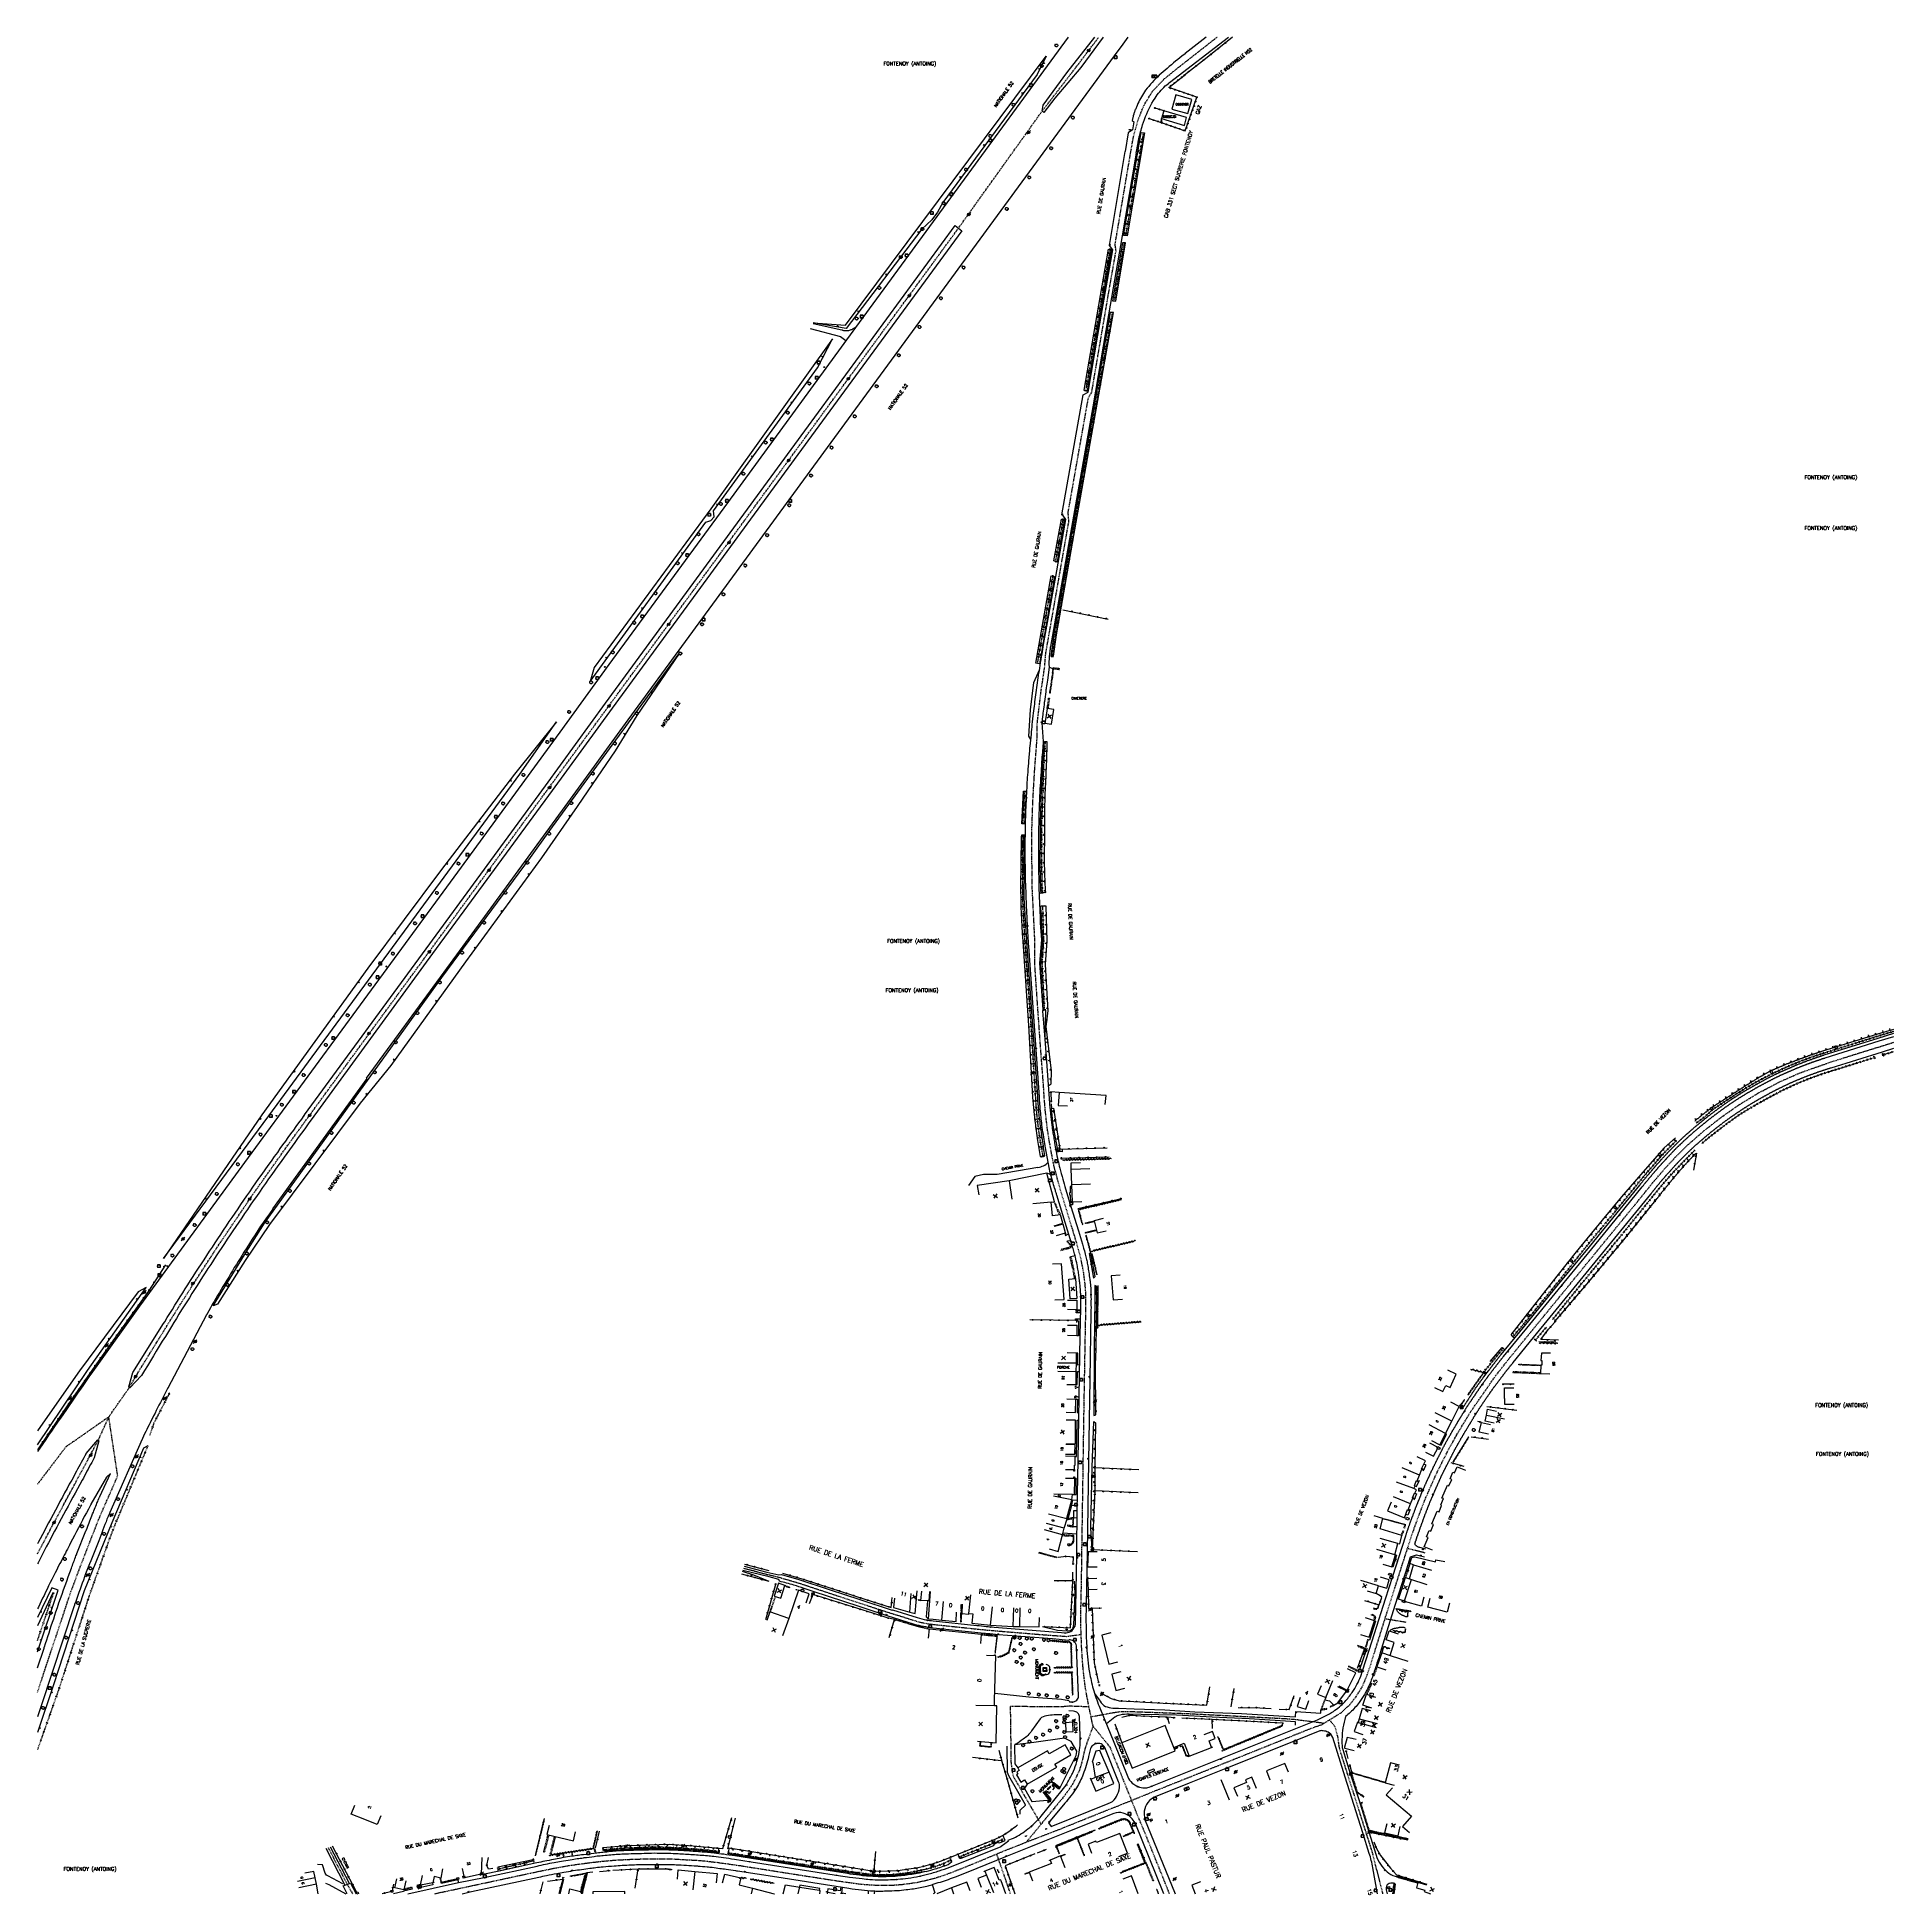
# Model space of a CAD drawing. Header units: millimetres. Extents: x 86000 to 87000, y 139999 to 141000.
import ezdxf
from ezdxf.enums import TextEntityAlignment as Align

# ---------------------------------------------------------------- set-up
doc = ezdxf.new("R2010")
doc.units = ezdxf.units.MM
doc.linetypes.add('DASHED', pattern=[0.75, 0.5, -0.25])
doc.layers.get('0').update_dxf_attribs({"linetype": 'CONTINUOUS'})
for name, color, linetype in [('W0001', 6, 'DASHED'), ('W0008', 7, 'CONTINUOUS'), ('W0017', 7, 'CONTINUOUS'), ('W0100', 7, 'CONTINUOUS'), ('W0105', 7, 'CONTINUOUS'), ('W0112', 1, 'DASHED'), ('W0211', 2, 'CONTINUOUS'), ('W0220', 5, 'DASHED'), ('W0300', 7, 'CONTINUOUS'), ('W0310', 3, 'CONTINUOUS'), ('W0322', 7, 'CONTINUOUS'), ('W0330', 7, 'CONTINUOUS'), ('W0334', 7, 'CONTINUOUS'), ('W0400', 7, 'CONTINUOUS'), ('W0420', 7, 'CONTINUOUS'), ('W0471', 7, 'CONTINUOUS'), ('W0851', 7, 'CONTINUOUS'), ('W0980', 7, 'CONTINUOUS'), ('W0984', 7, 'CONTINUOUS'), ('W0989', 7, 'CONTINUOUS'), ('W0991', 7, 'CONTINUOUS'), ('W1102', 7, 'CONTINUOUS'), ('W1471', 7, 'CONTINUOUS')]:
    doc.layers.add(name, color=color, linetype=linetype)
doc.styles.get("Standard").update_dxf_attribs({"font": 'romans.shx', "width": 0.85})

# ---------------------------------------------------------------- blocks, each defined once
blk = doc.blocks.new('t991o')
at = {"color": 0, "linetype": 'Continuous'}
for p, q in [((-1, 1), (1, -1)), ((-1, -1), (1, 1))]:
    blk.add_line(p, q, dxfattribs=at)
blk = doc.blocks.new('T420')
for p, q in [((0.7, 0.7), (-0.8, 0.7)), ((-0.8, 0.7), (-0.8, -0.8)), ((0.7, 0.7), (0.7, -0.8)), ((0.7, -0.8), (-0.8, -0.8))]:
    blk.add_line(p, q)
blk.add_ellipse((0, 0), major_axis=(-0.53, 0.53), ratio=1, start_param=3.926991, end_param=10.210176)
blk = doc.blocks.new('t211o')
at = {"color": 0, "linetype": 'Continuous'}
for p, q in [((-0.3, 0.5), (-0.3, 0)), ((0, 1), (0, 0)), ((0.3, 0.5), (0.3, 0))]:
    blk.add_line(p, q, dxfattribs=at)
blk = doc.blocks.new('T300')
for p, q in [((-0.8, 0.5), (-0.9, 0.3)), ((-0.9, 0.3), (-0.9, 0.2)), ((-0.9, 0.2), (-0.7, 0.1)), ((-0.7, 0.6), (-0.8, 0.5)), ((-0.8, -0.1), (-0.7, 0.1)), ((-0.6, 0.7), (-0.7, 0.6)), ((-0.7, 0.1), (-0.7, 0.1)), ((-0.5, 0.7), (-0.6, 0.7)), ((-0.3, 0.6), (-0.5, 0.7)), ((-0.3, 0.6), (-0.2, 0.7)), ((-0.2, 0.6), (-0.3, 0.6)), ((-0.2, 0.7), (-0.1, 0.8)), ((-0.1, 0.8), (0.1, 0.8)), ((0.1, 0.8), (0.2, 0.7)), ((0.2, 0.7), (0.3, 0.6)), ((0.3, 0.6), (0.4, 0.5)), ((0.5, 0.5), (0.3, 0.5)), ((0.4, 0.5), (0.4, 0.5)), ((0.6, 0.4), (0.5, 0.5)), ((0.6, 0.4), (0.7, 0.3)), ((0.7, 0.3), (0.7, 0.2)), ((0.7, 0.2), (0.7, 0.1)), ((0.7, 0.1), (0.7, -0.2)), ((-0.8, -0.2), (-0.8, -0.1)), ((-0.7, -0.3), (-0.8, -0.2)), ((-0.8, -0.2), (-0.8, -0.2)), ((-0.7, -0.4), (-0.7, -0.3)), ((-0.5, -0.5), (-0.7, -0.4)), ((-0.4, -0.5), (-0.5, -0.5)), ((-0.4, -0.5), (-0.3, -0.5)), ((-0.3, -0.5), (-0.3, -0.4)), ((-0.3, -0.6), (-0.3, -0.5)), ((-0.3, -0.5), (-0.3, -0.5)), ((-0.2, -0.7), (-0.3, -0.6)), ((-0.1, -0.8), (-0.2, -0.7)), ((0.1, -0.8), (-0.1, -0.8)), ((0.2, -0.7), (0.1, -0.8)), ((0.3, -0.5), (0.2, -0.5)), ((0.3, -0.6), (0.2, -0.7)), ((0.2, -0.7), (0.2, -0.7)), ((0.5, -0.4), (0.3, -0.5)), ((0.3, -0.5), (0.3, -0.6)), ((0.3, -0.5), (0.3, -0.5)), ((0.6, -0.3), (0.5, -0.4)), ((0.7, -0.2), (0.6, -0.3)), ((0.6, -0.3), (0.6, -0.3))]:
    blk.add_line(p, q)
blk = doc.blocks.new('T851')
for p, q in [((-0.2, -0.1), (0, 0.3)), ((0, 0.3), (0.2, -0.1)), ((-0.2, -0.1), (0.2, -0.1))]:
    blk.add_line(p, q)
for major_axis in [(-0.106, 0.106), (-0.0354, 0.0354), (-0.0236, 0.0236)]:
    blk.add_ellipse((0, 0), major_axis=major_axis, ratio=1, start_param=3.926991, end_param=10.210176)
blk = doc.blocks.new('T471')
for p, q in [((-0.333334, 0.333334), (-0.333334, -0.333334)), ((-0.333334, 0.333334), (0.333334, 0.333334)), ((-0.333334, 0), (0, 0)), ((0.500001, 0.500001), (1.000002, 1.000002)), ((-0.500001, -0.500001), (-1.000002, -1.000002)), ((-0.333334, -0.333334), (0.333334, -0.333334))]:
    blk.add_line(p, q)
blk.add_ellipse((0, 0), major_axis=(0.471405, 0.471405), ratio=1, start_param=5.4977871438, end_param=11.780972451)
blk = doc.blocks.new('t220o')
at = {"color": 0, "linetype": 'Continuous'}
for p, q in [((-0.25, 0.25), (0.25, 0.25)), ((-0.25, -0.25), (0.25, -0.25))]:
    blk.add_line(p, q, dxfattribs=at)
blk = doc.blocks.new('t322o')
at = {"color": 0, "linetype": 'Continuous'}
for radius in [0.25, 0.15]:
    blk.add_circle((0, 0), radius, dxfattribs=at)
blk = doc.blocks.new('t112o')
at = {"color": 0, "linetype": 'Continuous'}
for p, q in [((-0.5, 0.5), (0.5, 0.5)), ((-0.5, -0.5), (-0.5, 0.5)), ((0.5, 0.5), (0.5, -0.5)), ((0.5, -0.5), (-0.5, -0.5))]:
    blk.add_line(p, q, dxfattribs=at)
blk = doc.blocks.new('T400')
for p, q in [((-0.15, 0.3), (0.15, 0.3)), ((-0.15, -0.25), (-0.15, 0.3)), ((-0.15, 0.15), (0.15, 0.15)), ((-0.15, 0), (0.15, 0)), ((0.15, 0.3), (0.15, -0.25)), ((-0.15, -0.15), (0.15, -0.15)), ((-0.15, -0.25), (-0.15, -0.3)), ((-0.15, -0.3), (0.15, -0.3)), ((0.15, -0.3), (0.15, -0.25))]:
    blk.add_line(p, q)
blk = doc.blocks.new('t310o')
at = {"color": 0, "linetype": 'Continuous'}
for centre, start, end in [((-0.5, 0.4), 216.8699, 323.1304), ((0.5, -0.4), 36.8699, 143.1303)]:
    blk.add_arc(centre, 0.625, start, end, dxfattribs=at)
blk = doc.blocks.new('t330o')
at = {"color": 0, "linetype": 'Continuous'}
for p, q in [((0.25, -0.25), (-0.25, 0.25)), ((-0.25, -0.25), (0.25, 0.25)), ((-0.25, 0.25), (-0.25, -0.25)), ((0.25, 0.25), (-0.25, 0.25)), ((0.25, -0.25), (0.25, 0.25)), ((-0.25, -0.25), (0.25, -0.25)), ((-0.25, -0.25), (-0.25, -0.25))]:
    blk.add_line(p, q, dxfattribs=at)
blk = doc.blocks.new('t105o')
for p, q in [((-0.5, 0), (0.5, 0)), ((0.5, 0), (0.2, 0.1)), ((0.5, 0), (0.2, -0.1))]:
    blk.add_line(p, q)
blk = doc.blocks.new('T1471')
at = {"color": 0, "linetype": 'Continuous', "flags": 128}
blk.add_lwpolyline([(-0.75, -0.5), (-0.75, 0.5), (0.75, 0.5), (0.75, -0.5), (-0.75, -0.5)], dxfattribs=at)

msp = doc.modelspace()

# ---------------------------------------------------------------- linework, layer by layer
at = {"layer": 'W0001'}
for points in [[(86000, 140183.1), (86009.8, 140201.6), (86023.3, 140226.6), (86032.7, 140244.2), (86038.4, 140256.8), (86049.5, 140272.7), (86053.7, 140280), (86064.4, 140297.3), (86077.2, 140317.9), (86095.9, 140346.9), (86115.7, 140376.2), (86134.7, 140403), (86156.7, 140433.2), (86171.3, 140453.2), (86217.3, 140516), (86263.7, 140579.6), (86496.1, 140897.1), (86541.2, 140960.2), (86558.6, 140982.7), (86571.7, 141000)], [(86588.9, 140937.9), (86590.4, 140946.4), (86593, 140955.8), (86596, 140963.2), (86600.5, 140970.7), (86606.6, 140977.2), (86613.5, 140982.8), (86635.4, 141000)], [(86000, 140108.5), (86004.4, 140121.9), (86010.8, 140141), (86018, 140162.7), (86024.7, 140180.5), (86033.3, 140202.5), (86043.2, 140225), (86038.4, 140256.8), (86015.3, 140240.7), (86000, 140220.6)], [(86609.8, 140000), (86596.6, 140032.7), (86593.1, 140041), (86583.8, 140064.2), (86577.8, 140078.9), (86568.6, 140090.2), (86567.2, 140096.9), (86565.2, 140106.8), (86564.4, 140111.6), (86563.2, 140121.8), (86562.5, 140131.9), (86562, 140145.1), (86562.1, 140154.3), (86562.4, 140167.9), (86562.6, 140182.9)], [(86380.3, 140175.3), (86385.5, 140174), (86392.9, 140172), (86398.6, 140170.7), (86401.5, 140169.8), (86408.9, 140167.7), (86414.7, 140165.8), (86423.8, 140162.8), (86438.1, 140158.1), (86459, 140151.3), (86464.9, 140149.5), (86471.1, 140147.5), (86474.8, 140146.4), (86479.2, 140145.5), (86483, 140145), (86506.6, 140142.5), (86513.9, 140141.8), (86522.3, 140141.1), (86541.7, 140139.5), (86554.4, 140138.6), (86562.2, 140139.7)], [(86480.5, 140007.6), (86486.4, 140009.3), (86491.8, 140011.2), (86505.3, 140016.6), (86521.7, 140023.5), (86551.3, 140035), (86573.4, 140043.9), (86581.8, 140047.2), (86602.3, 140055.5), (86626.6, 140065.2), (86673.2, 140083.9), (86687.4, 140089.6), (86691.7, 140091), (86702.3, 140097.5), (86706.9, 140101.8), (86710.5, 140106.4), (86713.6, 140111.4), (86716.2, 140117.5), (86718.2, 140123.4), (86720.4, 140130.5)], [(86566.4, 140100.6), (86555.8, 140101), (86551.7, 140100.6), (86524, 140100.8), (86524.4, 140071), (86525, 140065.5), (86525.7, 140063), (86528, 140059.1), (86530.6, 140054.5), (86540.6, 140037.4)], [(86567.5, 140095.3), (86579.8, 140097.6), (86583.6, 140098.1), (86586.9, 140098.2), (86620.1, 140097), (86672.7, 140094.3), (86677.6, 140093.9), (86693.2, 140091.9)], [(86568.6, 140090.2), (86564.3, 140078.4), (86562.6, 140070.8), (86561, 140065.8), (86557.6, 140058.9), (86553.2, 140052.7), (86547.5, 140045.8), (86532.7, 140027.8)], [(86696, 140093.6), (86698.8, 140090.1), (86700.3, 140084.8), (86701, 140079.6), (86701.3, 140078.1), (86702, 140075.8), (86705.8, 140063.7), (86709.2, 140053.1), (86711.7, 140045.1), (86716.1, 140031.3), (86719, 140022.1), (86724.6, 140000)], [(86516.6, 140021.4), (86521.4, 140007.6), (86524, 140000)]]:
    msp.add_lwpolyline(points, dxfattribs=at)
at = {"layer": 'W0001', "flags": 128}
for points in [[(86562.6, 140182.9), (86563.8, 140263.1), (86564.5, 140302.7), (86564.7, 140311.7), (86564.8, 140317.3), (86564.7, 140323.7), (86564.3, 140328.8), (86563.5, 140334.8), (86562.1, 140342.1), (86560.4, 140348.3), (86558.3, 140355.4), (86555.7, 140363.9), (86553.1, 140372.5), (86551.6, 140377.3), (86549.8, 140383.6), (86547.8, 140391), (86546.5, 140397.3), (86545.1, 140405.1), (86544.1, 140411.4), (86542.9, 140421.6), (86542.3, 140429), (86541.9, 140435.7), (86541.2, 140444.6), (86540.2, 140457.8), (86539, 140474.9), (86537.2, 140500.9), (86537.3, 140512.7), (86535.9, 140541), (86535.7, 140556.5), (86535.7, 140574), (86536.2, 140588.9), (86537.3, 140607.4), (86538.4, 140621.2), (86538.6, 140630.7), (86540.5, 140646.9), (86542.6, 140661), (86543.1, 140667.8), (86555.6, 140739.2), (86555.2, 140744), (86566.1, 140805.7), (86567.9, 140808.7), (86577, 140862.1), (86581, 140884.9), (86580.5, 140888.4), (86588.9, 140937.9)], [(86720.4, 140130.5), (86726.2, 140149), (86736.3, 140180.7), (86740.6, 140194), (86743.9, 140203), (86747.5, 140212.4), (86751.4, 140221.4), (86754.5, 140228.1), (86759.9, 140238.8), (86764.5, 140247.1), (86771.9, 140259.4), (86785.2, 140278.6), (86793.2, 140288.8), (86808.5, 140307.5), (86838.6, 140344.3), (86863.4, 140374.6), (86869.9, 140382.7), (86877.2, 140391.2), (86882.5, 140396.9), (86890.1, 140404.3), (86897.7, 140410.9), (86907.4, 140418.5), (86916.9, 140425.1), (86927.1, 140431.3), (86938.5, 140437.3), (86949.6, 140442.2), (86966.1, 140448), (86982.3, 140453.1), (87000, 140458.6)], [(86747.5, 140183.5), (86738, 140185.9)], [(86737.3, 140146.1), (86725.9, 140148)], [(86156.6, 140024.8), (86166.8, 140005), (86169.7, 140000)], [(86214, 140000), (86239.2, 140005.4), (86267.1, 140011.4), (86273.9, 140012.8), (86278.1, 140013.7), (86285.3, 140015), (86291.5, 140015.9), (86297.4, 140016.7), (86303.5, 140017.4), (86311.1, 140018.1), (86319.1, 140018.5), (86328.3, 140018.8), (86336.1, 140018.8), (86342.4, 140018.7), (86349.3, 140018.3), (86355.2, 140018), (86359, 140017.7), (86365.8, 140016.9), (86371.7, 140016.1), (86378.7, 140015.1), (86406.5, 140010.7), (86430.9, 140006.9), (86444, 140005.1), (86453.7, 140004.5), (86459.3, 140004.5), (86465.8, 140005), (86473.8, 140006.1), (86480.5, 140007.6)]]:
    msp.add_lwpolyline(points, dxfattribs=at)
at = {"layer": 'W0008'}
for points in [[(86555.2, 141000), (86491.9, 140913.4), (86440.7, 140843.6), (86432.9, 140833), (86371.6, 140749.2), (86307.8, 140662), (86281.3, 140625.6), (86226.2, 140550.3), (86113.5, 140396.6), (86054.9, 140316.4), (86031, 140283.1)], [(86126.8, 140368.9), (86177.6, 140439), (86177.2, 140439.3), (86219.1, 140496.3), (86284.2, 140585.6), (86318.2, 140632.3), (86425.6, 140779), (86580.2, 140989.9), (86584.8, 140996.3), (86587.5, 141000)], [(86574.1, 141000), (86562, 140983.6), (86548, 140967.2), (86542.1, 140959.5), (86541.2, 140960.2), (86541.7, 140963.3)], [(86541.7, 140963.3), (86554.4, 140980.8), (86569.6, 141000)], [(86629.6, 141000), (86618.3, 140991.2), (86618.3, 140991.2), (86618.3, 140991.1), (86618.2, 140991.1), (86618.1, 140991), (86618.1, 140991), (86618, 140990.9), (86617.9, 140990.9), (86617.9, 140990.8), (86617.8, 140990.8), (86617.8, 140990.7), (86617.7, 140990.7), (86616.5, 140989.8), (86615.4, 140988.9), (86614.2, 140987.9), (86613.1, 140987), (86612, 140986.1), (86610.8, 140985.1), (86609.7, 140984.2), (86608.6, 140983.2), (86607.5, 140982.3), (86606.4, 140981.3), (86605.3, 140980.4), (86604.3, 140979.5), (86603.3, 140978.5), (86602.3, 140977.6), (86601.3, 140976.6), (86600.4, 140975.6), (86599.5, 140974.6), (86598.6, 140973.5), (86597.7, 140972.5), (86596.9, 140971.4), (86596.9, 140971.4), (86596.3, 140970.5), (86595.8, 140969.6), (86595.2, 140968.8), (86594.7, 140967.9), (86594.2, 140967), (86593.7, 140966), (86593.3, 140965.1), (86592.8, 140964.2), (86592.4, 140963.2), (86592, 140962.3), (86592, 140962.3), (86591.8, 140961.9), (86591.6, 140961.4), (86591.4, 140961), (86591.2, 140960.6), (86591.1, 140960.1), (86590.9, 140959.7), (86590.8, 140959.2), (86590.6, 140958.8), (86590.5, 140958.4), (86590.4, 140957.9), (86590.4, 140957.9), (86590.3, 140957.9), (86590.3, 140957.8), (86590.3, 140957.8), (86590.3, 140957.8), (86590.3, 140957.7), (86590.3, 140957.7), (86590.3, 140957.6), (86590.3, 140957.6), (86590.2, 140957.5), (86590.2, 140957.5), (86589.6, 140955.1), (86590.6, 140954.3), (86589.9, 140950), (86587.6, 140948.4), (86585.9, 140938.4)], [(86591.8, 140937.5), (86592.9, 140943.1), (86592.9, 140943.1), (86592.9, 140943.1), (86592.9, 140943.2), (86592.9, 140943.2), (86592.9, 140943.2), (86592.9, 140943.3), (86592.9, 140943.3), (86592.9, 140943.4), (86592.9, 140943.4), (86592.9, 140943.5), (86592.9, 140943.5), (86592.9, 140943.5), (86593.1, 140944.4), (86593.3, 140945.3), (86593.5, 140946.3), (86593.8, 140947.2), (86594, 140948.1), (86594.2, 140949), (86594.5, 140949.9), (86594.8, 140950.8), (86595, 140951.8), (86595.3, 140952.7), (86595.3, 140952.7), (86595.8, 140954.2), (86596.3, 140955.7), (86596.9, 140957.2), (86597.5, 140958.7), (86598.1, 140960.1), (86598.8, 140961.6), (86599.5, 140963), (86600.3, 140964.4), (86601.1, 140965.8), (86602, 140967.2), (86602, 140967.2), (86602.6, 140968), (86603.2, 140968.9), (86603.9, 140969.8), (86604.6, 140970.6), (86605.3, 140971.4), (86606, 140972.2), (86606.8, 140972.9), (86607.5, 140973.7), (86608.3, 140974.4), (86609.2, 140975.1), (86609.2, 140975.1), (86609.3, 140975.2), (86609.4, 140975.2), (86609.4, 140975.3), (86609.5, 140975.3), (86609.6, 140975.4), (86609.6, 140975.4), (86609.7, 140975.5), (86609.8, 140975.5), (86609.8, 140975.6), (86641.5, 141000)], [(86051.3, 140280.8), (86067.9, 140307.1), (86068.5, 140308.1), (86068.5, 140308.1), (86069.9, 140310.3), (86071.3, 140312.5), (86072.7, 140314.7), (86074, 140317), (86075.4, 140319.2), (86076.8, 140321.4), (86078.2, 140323.6), (86079.6, 140325.8), (86081, 140328), (86082.4, 140330.2), (86082.4, 140330.2), (86083.9, 140332.5), (86085.3, 140334.8), (86086.8, 140337), (86088.3, 140339.3), (86089.8, 140341.5), (86091.2, 140343.8), (86092.7, 140346), (86094.2, 140348.3), (86095.7, 140350.5), (86097.2, 140352.8), (86097.2, 140352.8), (86098.7, 140355.1), (86100.2, 140357.4), (86101.8, 140359.7), (86103.3, 140362), (86104.9, 140364.3), (86106.4, 140366.6), (86108, 140368.9), (86109.5, 140371.2), (86111.1, 140373.5), (86112.7, 140375.8), (86114.3, 140378.1), (86116, 140380.5), (86117.6, 140382.9), (86119.3, 140385.2), (86121, 140387.6), (86122.6, 140389.9), (86124.3, 140392.3), (86126, 140394.6), (86127.7, 140397), (86129.4, 140399.3), (86129.4, 140399.3), (86130.8, 140401.3), (86132.2, 140403.3), (86133.7, 140405.3), (86135.1, 140407.3), (86136.5, 140409.2), (86138, 140411.2), (86139.4, 140413.2), (86140.8, 140415.2), (86142.3, 140417.2), (86143.7, 140419.2), (86143.7, 140419.2), (86143.8, 140419.2), (86143.8, 140419.2), (86143.8, 140419.3), (86143.8, 140419.3), (86143.8, 140419.3), (86143.9, 140419.4), (86143.9, 140419.4), (86143.9, 140419.4), (86143.9, 140419.5), (86209.3, 140509), (86273.7, 140596.8), (86305.9, 140641.3), (86413.3, 140787.9), (86494.3, 140898.5), (86497.9, 140895.7), (86416.9, 140785.3), (86309.5, 140638.6), (86277.2, 140594.2), (86212.8, 140506.4), (86147.5, 140416.9), (86147.4, 140416.8), (86147.4, 140416.8), (86147.4, 140416.8), (86147.4, 140416.8), (86147.4, 140416.7), (86147.3, 140416.7), (86147.3, 140416.7), (86147.3, 140416.6), (86147.3, 140416.6), (86147.2, 140416.6), (86145.8, 140414.6), (86144.4, 140412.6), (86142.9, 140410.6), (86141.5, 140408.7), (86140.1, 140406.7), (86138.6, 140404.7), (86137.2, 140402.7), (86135.8, 140400.7), (86134.3, 140398.7), (86132.9, 140396.7), (86132.9, 140396.7), (86131.2, 140394.4), (86129.5, 140392), (86127.9, 140389.7), (86126.2, 140387.3), (86124.5, 140385), (86122.8, 140382.6), (86121.2, 140380.3), (86119.5, 140377.9), (86117.9, 140375.5), (86116.2, 140373.2), (86114.6, 140370.9), (86113.1, 140368.6), (86111.5, 140366.3), (86110, 140364), (86108.4, 140361.7), (86106.9, 140359.4), (86105.3, 140357.1), (86103.8, 140354.8), (86102.2, 140352.5), (86100.7, 140350.2), (86100.7, 140350.2), (86099.2, 140348), (86097.7, 140345.7), (86096.2, 140343.5), (86094.8, 140341.2), (86093.3, 140338.9), (86091.8, 140336.7), (86090.3, 140334.4), (86088.9, 140332.2), (86087.4, 140329.9), (86086, 140327.6), (86086, 140327.6), (86084.6, 140325.4), (86083.1, 140323.2), (86081.8, 140321), (86080.4, 140318.8), (86079, 140316.6), (86077.6, 140314.4), (86076.2, 140312.1), (86074.8, 140309.9), (86073.5, 140307.7), (86072.1, 140305.5), (86072.1, 140305.5), (86070.5, 140302.8), (86068.9, 140300.2), (86067.2, 140297.6), (86065.6, 140295), (86064, 140292.3), (86062.4, 140289.7), (86060.8, 140287), (86059.2, 140284.4), (86057.6, 140281.8), (86056, 140279.1), (86049.8, 140272.5), (86049.1, 140273), (86051.3, 140280.8)], [(86416.2, 140843.1), (86432.5, 140838.7), (86435.4, 140836.6)], [(86440.7, 140843.6), (86440.7, 140843.6), (86440.3, 140843.4), (86439.9, 140843.2), (86439.6, 140843), (86439.2, 140842.8), (86438.8, 140842.6), (86438.5, 140842.4), (86438.1, 140842.3), (86437.7, 140842.1), (86437.3, 140842), (86436.9, 140841.9), (86436.9, 140841.9), (86436.6, 140841.9), (86436.3, 140841.9), (86436, 140841.8), (86435.6, 140841.8), (86435.3, 140841.8), (86435, 140841.9), (86434.7, 140841.9), (86434.4, 140841.9), (86434, 140842), (86433.7, 140842), (86433.7, 140842), (86433.7, 140842.1), (86433.6, 140842.1), (86433.6, 140842.1), (86433.5, 140842.1), (86433.5, 140842.1), (86433.5, 140842.1), (86433.4, 140842.1), (86433.4, 140842.1), (86433.3, 140842.1), (86433.3, 140842.1), (86417.9, 140845.5)], [(86538.9, 140391.1), (86517, 140387.3), (86509.6, 140387.3), (86505, 140386.3), (86501.6, 140381.5)], [(86557.2, 140381), (86556.2, 140381), (86556.3, 140377.5), (86555.9, 140377.5), (86556, 140376.4), (86556.3, 140376.4), (86556.5, 140372.4), (86557.5, 140372.4)], [(86126.8, 140368.9), (86126.8, 140368.8), (86126.8, 140368.8), (86126.7, 140368.8), (86126.7, 140368.7), (86126.7, 140368.7), (86126.6, 140368.6), (86126.6, 140368.6), (86126.6, 140368.5), (86126.5, 140368.5), (86126.5, 140368.5), (86124.9, 140366.2), (86123.3, 140364), (86121.8, 140361.7), (86120.2, 140359.5), (86118.7, 140357.2), (86117.2, 140354.9), (86115.7, 140352.6), (86114.2, 140350.2), (86112.7, 140347.9), (86111.2, 140345.6), (86110.2, 140343.9), (86109.1, 140342.2), (86108.1, 140340.6), (86107.1, 140338.9), (86106, 140337.2), (86105, 140335.5), (86104, 140333.8), (86103, 140332.1), (86101.9, 140330.4), (86100.9, 140328.7), (86099.9, 140327.1), (86098.9, 140325.5), (86098, 140323.9), (86097, 140322.2), (86096, 140320.6), (86095.1, 140319), (86094.1, 140317.3), (86093.2, 140315.6), (86092.3, 140314), (86091.4, 140312.3), (86091.3, 140312.2), (86091.3, 140312.2), (86091.3, 140312.1), (86091.2, 140312.1), (86091.2, 140312), (86091.2, 140312), (86091.2, 140311.9), (86091.1, 140311.9), (86091.1, 140311.8), (86091.1, 140311.8), (86091.1, 140311.8), (86070.2, 140272.3), (86070.1, 140272.3), (86070.1, 140272.2), (86070.1, 140272.2), (86070, 140272.1), (86070, 140272.1), (86070, 140272), (86070, 140272), (86069.9, 140271.9), (86069.9, 140271.8), (86069.9, 140271.8), (86069.9, 140271.8), (86069.1, 140270.3), (86068.4, 140268.9), (86067.6, 140267.5), (86066.9, 140266), (86066.2, 140264.6), (86065.4, 140263.1), (86064.7, 140261.7), (86064, 140260.2), (86063.3, 140258.8), (86062.5, 140257.3), (86061.9, 140256.1), (86061.3, 140254.9), (86060.7, 140253.7), (86060.1, 140252.5), (86059.5, 140251.3), (86058.9, 140250.1), (86058.3, 140248.9), (86057.7, 140247.7), (86057.1, 140246.5), (86056.6, 140245.2), (86056.5, 140245.2), (86056.5, 140245.1), (86056.5, 140245.1), (86056.5, 140245), (86056.5, 140245), (86056.4, 140244.9), (86056.4, 140244.9), (86056.4, 140244.8), (86056.4, 140244.8), (86056.4, 140244.8), (86038.9, 140205.3), (86038.9, 140205.2), (86038.9, 140205.2), (86038.8, 140205.1), (86038.8, 140205), (86038.8, 140205), (86038.8, 140204.9), (86038.7, 140204.9), (86038.7, 140204.8), (86038.7, 140204.8), (86038.7, 140204.7), (86038.7, 140204.7), (86038, 140203.2), (86037.4, 140201.8), (86036.9, 140200.3), (86036.3, 140198.8), (86035.7, 140197.4), (86035.2, 140195.9), (86034.6, 140194.4), (86034.1, 140192.9), (86033.5, 140191.5), (86033, 140190), (86032.3, 140188.2), (86031.6, 140186.4), (86030.9, 140184.6), (86030.2, 140182.9), (86029.5, 140181.1), (86028.7, 140179.3), (86028, 140177.6), (86027.3, 140175.8), (86026.6, 140174), (86025.9, 140172.2), (86025.3, 140170.6), (86024.7, 140168.9), (86024.1, 140167.3), (86023.5, 140165.6), (86022.9, 140164), (86022.3, 140162.3), (86021.7, 140160.7), (86021.1, 140159), (86020.6, 140157.3), (86020, 140155.7), (86020, 140155.7), (86020, 140155.6), (86020, 140155.5), (86020, 140155.5), (86019.9, 140155.4), (86019.9, 140155.4), (86019.9, 140155.3), (86019.9, 140155.3), (86019.9, 140155.2), (86019.9, 140155.2), (86019.8, 140155.1)], [(86559.8, 140308.5), (86560.8, 140308.5), (86560.7, 140300.5), (86559.8, 140300.5)], [(86559.8, 140304.8), (86560.1, 140304.8), (86560.1, 140306), (86559.8, 140306)], [(86031, 140283.1), (86031, 140283), (86031, 140283), (86031, 140283), (86030.9, 140283), (86030.9, 140282.9), (86030.9, 140282.9), (86030.9, 140282.9), (86030.9, 140282.8), (86030.8, 140282.8), (86030.8, 140282.8), (86030.8, 140282.8), (86029.3, 140280.6), (86027.7, 140278.4), (86026.2, 140276.2), (86024.7, 140274), (86023.1, 140271.8), (86021.6, 140269.6), (86020.1, 140267.4), (86018.6, 140265.2), (86017.1, 140263), (86015.6, 140260.8), (86015.6, 140260.8), (86014, 140258.5), (86012.4, 140256.2), (86010.8, 140253.9), (86009.2, 140251.6), (86007.6, 140249.2), (86006, 140246.9), (86004.4, 140244.6), (86002.8, 140242.3), (86001.2, 140240), (86000, 140238.2)], [(86559.5, 140274.2), (86560.1, 140274.2), (86560.3, 140281.3), (86561.4, 140281.2)], [(86559.5, 140266.3), (86560.2, 140266.3), (86560, 140259.1), (86561, 140259)], [(86026.2, 140237.1), (86032.4, 140244.5), (86033.1, 140243.9), (86030.6, 140234.8), (86030.6, 140234.8), (86030, 140233.7), (86029.2, 140232.3), (86028.6, 140231.1), (86027.9, 140229.9), (86027.3, 140228.7), (86026.6, 140227.5), (86026, 140226.3), (86025.3, 140225.1), (86024.7, 140223.9), (86024, 140222.8), (86022.8, 140220.4), (86021.5, 140218.1), (86020.3, 140215.8), (86019, 140213.5), (86017.8, 140211.2), (86016.5, 140208.8), (86015.3, 140206.5), (86014, 140204.2), (86012.8, 140201.9), (86011.5, 140199.6), (86010.4, 140197.4), (86009.2, 140195.3), (86008.1, 140193.2), (86007, 140191), (86005.9, 140188.9), (86004.7, 140186.8), (86003.6, 140184.7), (86002.5, 140182.5), (86001.4, 140180.4), (86001.4, 140180.4), (86000.3, 140178.2), (86000, 140177.7)], [(86558.8, 140237.2), (86559.1, 140237.1), (86559.1, 140238.3), (86558.9, 140238.3)], [(86026.2, 140237.1), (86026.2, 140237.1), (86025.5, 140235.9), (86024.9, 140234.7), (86024.2, 140233.5), (86023.6, 140232.3), (86022.9, 140231.1), (86022.3, 140229.9), (86021.6, 140228.7), (86021, 140227.5), (86020.3, 140226.3), (86019.7, 140225.1), (86018.4, 140222.8), (86017.1, 140220.5), (86015.9, 140218.2), (86014.6, 140215.9), (86013.4, 140213.5), (86012.1, 140211.2), (86010.9, 140208.9), (86009.6, 140206.6), (86008.4, 140204.2), (86007.1, 140201.9), (86006, 140199.8), (86004.8, 140197.7), (86003.7, 140195.5), (86002.6, 140193.4), (86001.4, 140191.2), (86000.3, 140189.1), (86000, 140188.5)], [(86003.5, 140132.2), (86003.5, 140132.2), (86003.5, 140132.2), (86003.5, 140132.3), (86003.5, 140132.4), (86003.6, 140132.5), (86003.6, 140132.5), (86003.6, 140132.6), (86003.6, 140132.7), (86003.7, 140132.8), (86003.7, 140132.9), (86003.7, 140132.9), (86004.3, 140134.8), (86005, 140136.7), (86005.6, 140138.6), (86006.2, 140140.5), (86006.8, 140142.4), (86007.4, 140144.3), (86008, 140146.2), (86008.7, 140148.1), (86009.3, 140150), (86009.9, 140151.9), (86010.7, 140154.2), (86011.5, 140156.6), (86012.4, 140159), (86013.2, 140161.3), (86014, 140163.7), (86014.9, 140166), (86015.7, 140168.4), (86016.5, 140170.7), (86017.4, 140173), (86018.3, 140175.4), (86018.3, 140175.4), (86018.5, 140176.1), (86018.8, 140176.8), (86019.1, 140177.6), (86019.3, 140178.3), (86019.6, 140179), (86019.9, 140179.7), (86020.1, 140180.4), (86020.4, 140181.2), (86020.7, 140181.9), (86021, 140182.6), (86021, 140182.6), (86021, 140182.7), (86021, 140182.7), (86021.1, 140182.8), (86021.1, 140182.9), (86021.1, 140182.9), (86021.1, 140183), (86021.2, 140183.1), (86021.2, 140183.1), (86021.2, 140183.2), (86021.2, 140183.2), (86026.1, 140195.5), (86026.1, 140195.5), (86026.2, 140195.6), (86026.2, 140195.6), (86026.2, 140195.7), (86026.2, 140195.8), (86026.2, 140195.8), (86026.3, 140195.8), (86026.3, 140195.9), (86026.3, 140195.9), (86026.3, 140196), (86026.7, 140196.9), (86027.1, 140197.9), (86027.4, 140198.8), (86027.8, 140199.8), (86028.2, 140200.8), (86028.6, 140201.7), (86028.9, 140202.7), (86029.3, 140203.6), (86029.7, 140204.6), (86030.1, 140205.5), (86030.1, 140205.5), (86030.4, 140206.3), (86030.7, 140207.1), (86031, 140208), (86031.4, 140208.8), (86031.7, 140209.6), (86032, 140210.4), (86032.4, 140211.2), (86032.7, 140212), (86033.1, 140212.8), (86033.4, 140213.6), (86033.4, 140213.6), (86033.5, 140213.7), (86033.5, 140213.7), (86033.5, 140213.7), (86033.5, 140213.8), (86033.5, 140213.8), (86033.6, 140213.9), (86033.6, 140213.9), (86033.6, 140214), (86033.6, 140214), (86039.3, 140226.4), (86037.1, 140224.4), (86028.8, 140209.8), (86028.8, 140209.7), (86028.8, 140209.7), (86028.8, 140209.6), (86028.7, 140209.6), (86028.7, 140209.5), (86028.7, 140209.5), (86028.6, 140209.4), (86028.6, 140209.4), (86028.6, 140209.3), (86028.6, 140209.3), (86027.4, 140207.2), (86026.3, 140205.2), (86025.2, 140203.2), (86024.2, 140201.2), (86023.1, 140199.1), (86022, 140197.1), (86021, 140195), (86019.9, 140193), (86018.9, 140190.9), (86017.8, 140188.9), (86017.2, 140187.8), (86016.7, 140186.7), (86016.1, 140185.6), (86015.5, 140184.5), (86015, 140183.4), (86014.4, 140182.3), (86013.8, 140181.2), (86013.2, 140180.1), (86012.7, 140179), (86012.1, 140177.9), (86011.2, 140176.2), (86010.4, 140174.5), (86009.5, 140172.8), (86008.6, 140171), (86007.7, 140169.3), (86006.9, 140167.6), (86006, 140165.9), (86005.2, 140164.1), (86004.3, 140162.4), (86003.5, 140160.7), (86002.7, 140159.1), (86002, 140157.5), (86001.2, 140156), (86000.5, 140154.4), (86000, 140153.4)], [(86019.8, 140155.1), (86001.8, 140100.7), (86000, 140095.2)], [(86000, 140121.7), (86003.5, 140132.2)], [(86166.8, 140000), (86164.6, 140004.2), (86168.6, 140005.6), (86171.7, 140000)], [(86201.6, 140003.2), (86201.8, 140002.4), (86197.2, 140001.3), (86197.1, 140001.1), (86191.8, 140000)], [(86212.8, 140005.9), (86213, 140004.8), (86204.8, 140003), (86204.5, 140004)], [(86226.4, 140007.4), (86226.4, 140007.4), (86217.6, 140005.5), (86217.5, 140006.1)], [(86421.3, 140001.9), (86421.5, 140002.8), (86410.6, 140004.6), (86410.4, 140003.6)], [(86450.9, 140000), (86451.1, 140001.5)]]:
    msp.add_lwpolyline(points, dxfattribs=at)
for points in [[(86559.9, 140181.9), (86559.9, 140193.7), (86560, 140197.6), (86560, 140202.5), (86560.1, 140206.2), (86560.6, 140233.3), (86561.3, 140278.9), (86561.7, 140300.7), (86562, 140315.3, 0.004686), (86562, 140318.5, 0.004275), (86562, 140322, 0.009996), (86561.9, 140324.1, 0.006814), (86561.7, 140327.2, 0.007119), (86561.4, 140329.8, 0.006258), (86561, 140332.8, 0.00773), (86560.6, 140335.7, 0.007208), (86560, 140338.7, 0.008728), (86559.1, 140342.9, 0.015158), (86558.5, 140345.3, 0.000086), (86557.6, 140348.2, -0.000095), (86556.8, 140350.9), (86549.1, 140376.3, 0.00332), (86548.6, 140377.8, -0.002565), (86548, 140379.8, -0.004715), (86547.9, 140380, -0.000232), (86546.8, 140383.8, -0.006841), (86546.6, 140384.6), (86546.1, 140386.5), (86545.6, 140387.4), (86544.4, 140394), (86543, 140401.8, -0.004439), (86542.3, 140406.2, -0.003635), (86541.4, 140411.6, -0.007318), (86540.8, 140416.3, -0.008514), (86540.4, 140420.3, -0.001626), (86540, 140425.2, -0.002055), (86539.7, 140429.1), (86537.8, 140457.3), (86534, 140510.3, -0.001367), (86533.6, 140516.2, -0.001467), (86533.3, 140521.8, -0.003204), (86533.1, 140525.6, -0.001383), (86532.7, 140534.5, -0.00133), (86532.5, 140540.3, -0.001625), (86532.3, 140545, -0.003826), (86532.2, 140549.8, -0.00207), (86532.1, 140558.5, -0.002872), (86532.1, 140566.1, -0.002804), (86532.2, 140573.8, -0.003904), (86532.4, 140581.7, -0.003542), (86532.8, 140590.4, -0.0028), (86533.2, 140598.5, -0.004077), (86533.6, 140604.1, -0.002346), (86534.1, 140610.6, -0.002035), (86534.7, 140618.1, -0.00152), (86535.4, 140624.6, -0.001926), (86535.9, 140629.7, -0.003828), (86536.6, 140635.9, -0.002409), (86537.8, 140645.7, -0.002755), (86539.3, 140656.2, -0.005453), (86540.1, 140661.5, -0.001157), (86541.2, 140667.9, -0.001505), (86542, 140672.9), (86548.5, 140709.4), (86553.9, 140740.2), (86552.3, 140742.6), (86551.8, 140742.7), (86563.2, 140807.4), (86566, 140808.8), (86571.2, 140839.4), (86579.2, 140885.4), (86577.4, 140887.7), (86583, 140921.2), (86585.9, 140938.4)], [(86199.4, 140000), (86226.7, 140006), (86240.6, 140008.7), (86269.2, 140014.9, -0.002444), (86273.6, 140015.9, -0.002257), (86278.3, 140016.8, -0.005777), (86282.2, 140017.5, -0.004588), (86287, 140018.3, -0.001982), (86290.7, 140018.9, -0.002221), (86294, 140019.3, -0.002102), (86294.4, 140019.4, -0.000153), (86299.9, 140020.1, -0.007348), (86301.4, 140020.3, -0.003407), (86304.8, 140020.6, -0.009751), (86312.8, 140021.3, -0.011013), (86316.9, 140021.5, -0.000386), (86328.2, 140021.8, -0.004577), (86329.2, 140021.9, -0.004028), (86335.3, 140021.9, -0.005324), (86339.9, 140021.8, -0.00621), (86345.1, 140021.6, -0.004046), (86353, 140021.1, -0.004149), (86360.9, 140020.5, -0.009441), (86364.3, 140020.2, -0.004276), (86369.5, 140019.5, -0.003774), (86375.4, 140018.6), (86384.4, 140017.2), (86416.5, 140012.2), (86432.5, 140009.7, 0.004948), (86437.5, 140008.9, 0.003693), (86444.3, 140008.1, 0.015131), (86448.4, 140007.7, 0.01062), (86454.2, 140007.4, 0.013861), (86458.3, 140007.5, 0.011087), (86463.4, 140007.8, 0.01561), (86469, 140008.4, 0.014767), (86475, 140009.4, 0.01208), (86476.5, 140009.8, -0.007183), (86479.4, 140010.5)], [(86478.8, 140012, -0.000569), (86478.8, 140012, -0.01208), (86478.8, 140012, -0.025763), (86478.8, 140012, -0.041879), (86463.2, 140009.4, -0.011087), (86458.2, 140009.2, -0.013861), (86454.3, 140009.1, -0.01062), (86448.5, 140009.4, -0.015131), (86444.5, 140009.7, -0.003693), (86437.8, 140010.6, -0.004948), (86432.7, 140011.4), (86416.8, 140013.9), (86384.7, 140018.9), (86375.6, 140020.3, 0.003774), (86369.7, 140021.2, 0.004276), (86364.5, 140021.8, 0.009441), (86361, 140022.2, 0.004149), (86353.2, 140022.8, 0.004046), (86345.2, 140023.3, 0.00621), (86340, 140023.5, 0.005324), (86335.3, 140023.6, 0.004028), (86329.2, 140023.5, 0.004577), (86328.2, 140023.5, 0.000386), (86316.8, 140023.2, 0.011004), (86312.7, 140023, 0.009721), (86304.6, 140022.2, 0.003386), (86301.3, 140021.9, 0.007348), (86299.7, 140021.7, 0.000153), (86294.2, 140021, 0.002102), (86293.8, 140021, 0.002221), (86290.5, 140020.5, 0.001982), (86286.8, 140020, 0.004588), (86281.9, 140019.2, 0.005777), (86278, 140018.4, 0.002257), (86273.2, 140017.5, 0.002444), (86268.9, 140016.6), (86248.6, 140012.2), (86240.8, 140010.5), (86239, 140010.5)], [(86228.7, 140000), (86233.8, 140001.1), (86270.1, 140008.9, -0.002717), (86274.2, 140009.8, -0.002039), (86279.7, 140010.9, -0.005666), (86283.6, 140011.6, -0.004418), (86288.6, 140012.4, -0.003716), (86293.1, 140013.1, -0.00372), (86297.6, 140013.7, -0.002725), (86300.7, 140014.1, -0.002145), (86304.7, 140014.5, -0.005457), (86310.6, 140015, -0.007422), (86314.9, 140015.3, -0.003944), (86315.3, 140015.3, -0.000193), (86323.8, 140015.7, -0.004455), (86327.1, 140015.7, -0.004909), (86333.2, 140015.8, -0.00447), (86340.4, 140015.7, -0.008967), (86344, 140015.6, -0.000405), (86355.1, 140015, -0.006251), (86355.8, 140014.9, -0.004052), (86360.8, 140014.5, -0.007452), (86363.5, 140014.2, -0.001904), (86367.5, 140013.6, -0.002261), (86371, 140013.2, -0.000414), (86376, 140012.4, -0.002126), (86377, 140012.3), (86398.2, 140009), (86437.1, 140002.9, 0.011736), (86443.9, 140002.1, 0.01254), (86450.3, 140001.5, 0.01112), (86453.2, 140001.4, 0.007963), (86457.4, 140001.5, 0.011505), (86463.1, 140001.7, 0.013966), (86467.9, 140002.2, 0.00899), (86471.9, 140002.7, 0.010171), (86475.4, 140003.4, 0.007149), (86479.1, 140004.1, 0.008001), (86481.7, 140004.8)]]:
    msp.add_lwpolyline(points, format="xyb", dxfattribs=at)
at = {"layer": 'W0008', "flags": 128}
for points in [[(86591.8, 140937.5), (86584.3, 140893), (86576.9, 140850.4), (86568.5, 140800.8), (86557.5, 140739), (86545.7, 140671.7, 0.008489), (86545.5, 140670.9, 0.002471), (86545.2, 140668.2, 0.016592), (86545, 140666.8, 0.005888), (86544.8, 140662.9, 0.033164), (86544.8, 140662.3), (86545, 140660.6), (86544, 140653.6, 0.001894), (86543.4, 140649.5, 0.003753), (86543.1, 140647.4, 0.000068), (86542.4, 140642.1, -0.000414), (86542.3, 140641.3, -0.000351), (86542.2, 140640.4, 0.000065), (86541.6, 140635.8, 0.00352), (86541.4, 140634.1), (86541, 140630.7), (86541.8, 140620.7, 0.002279), (86541, 140611, 0.00457), (86540.7, 140606.2, 0.000145), (86539.8, 140591.3, 0.003098), (86539.8, 140590.6, 0.004329), (86539.5, 140583.4, 0.00364), (86539.3, 140574.9, 0.00293), (86539.2, 140566.1, 0.002668), (86539.2, 140556.5, 0.00242), (86539.4, 140545.1, 0.00457), (86539.5, 140539, 0.001701), (86539.5, 140538.7, 0.000056), (86540, 140528.3, 0.003024), (86540.2, 140522.9), (86540.8, 140513.8), (86539.7, 140501.2), (86541.5, 140476.3), (86541.4, 140475.3), (86542.6, 140460.2), (86543.3, 140450.7), (86545.4, 140423.2, 0.008357), (86545.7, 140420, 0.004394), (86546.4, 140413.9, 0.003561), (86546.9, 140410.4, 0.004062), (86547.4, 140407.4, 0.005527), (86547.9, 140404.5, 0.003522), (86548.7, 140399.9, 0.005826), (86549.7, 140395, 0.006691), (86550.7, 140390.8, 0.006316), (86552.3, 140384.9, 0.007121), (86553.8, 140379.7), (86556.7, 140370.1), (86560.7, 140357), (86562.9, 140349.8, -0.004167), (86563.7, 140347.1, -0.003407), (86564.6, 140343.7, -0.012249), (86565.2, 140341, -0.011486), (86565.8, 140338.1, -0.005046), (86566.3, 140334.7, -0.004508), (86566.8, 140330.9, -0.00091), (86567, 140330, -0.000973), (86567.1, 140329.1, -0.012896), (86567.4, 140325.5, -0.014389), (86567.5, 140322.2, -0.003967), (86567.5, 140318.4, -0.002859), (86567.5, 140313), (86566.8, 140277.2), (86566.1, 140233), (86565.4, 140184)], [(86766, 140262.6), (86767.8, 140261.7), (86767.9, 140261.9), (86768.1, 140262.1), (86768.2, 140262.3), (86768.3, 140262.5), (86768.5, 140262.8), (86768.6, 140263), (86768.8, 140263.2), (86768.9, 140263.4), (86769, 140263.6), (86769.2, 140263.8), (86769.3, 140264), (86769.4, 140264.2), (86769.6, 140264.4), (86769.7, 140264.7), (86769.9, 140264.9), (86770, 140265.1), (86770.1, 140265.3), (86770.3, 140265.5), (86770.4, 140265.7), (86770.6, 140265.9), (86770.7, 140266.1), (86770.8, 140266.3), (86771, 140266.6), (86771.1, 140266.8), (86771.2, 140267), (86771.4, 140267.2), (86771.5, 140267.4), (86771.6, 140267.6), (86771.8, 140267.8), (86771.9, 140268), (86772.1, 140268.2), (86772.2, 140268.4), (86772.3, 140268.6), (86772.5, 140268.9), (86772.6, 140269.1), (86772.7, 140269.3), (86772.9, 140269.5), (86773, 140269.7), (86773.1, 140269.9), (86773.3, 140270.1), (86773.4, 140270.3), (86773.6, 140270.5), (86773.7, 140270.7), (86773.8, 140270.9), (86774, 140271.1), (86774.1, 140271.4), (86774.2, 140271.6), (86774.4, 140271.8), (86774.5, 140272), (86774.7, 140272.2), (86774.8, 140272.4), (86774.9, 140272.6), (86775.1, 140272.8), (86775.2, 140273), (86775.4, 140273.2), (86775.5, 140273.4), (86775.7, 140273.6), (86775.8, 140273.8), (86775.9, 140274), (86776.1, 140274.2), (86776.2, 140274.4), (86776.4, 140274.6), (86776.5, 140274.8), (86776.6, 140275), (86776.8, 140275.2), (86776.9, 140275.4), (86777.1, 140275.6), (86777.2, 140275.8), (86777.4, 140276), (86777.5, 140276.2), (86777.7, 140276.4), (86777.8, 140276.6), (86777.9, 140276.8), (86778.1, 140277), (86778.2, 140277.2), (86778.4, 140277.4), (86778.5, 140277.6), (86778.7, 140277.8), (86778.8, 140278), (86779, 140278.2), (86779.1, 140278.4), (86781, 140280.8), (86781.6, 140281.6, -0.000125), (86781.6, 140281.6), (86781.8, 140281.8, -0.000131), (86781.8, 140281.8), (86781.9, 140282, -0.000138), (86781.9, 140282), (86782.1, 140282.2, -0.000144), (86782.1, 140282.2), (86782.2, 140282.4, -0.00015), (86782.2, 140282.4), (86782.4, 140282.6, -0.000156), (86782.4, 140282.6), (86782.5, 140282.8, -0.000163), (86782.5, 140282.8), (86782.7, 140283, -0.000169), (86782.7, 140283), (86782.8, 140283.2, -0.000175), (86782.8, 140283.2), (86783, 140283.4, -0.000181), (86783, 140283.4), (86783.1, 140283.6, -0.000187), (86783.1, 140283.6), (86783.3, 140283.8, -0.000194), (86783.3, 140283.8), (86783.4, 140284, -0.0002), (86783.4, 140284), (86783.6, 140284.2, -0.000206), (86783.6, 140284.2), (86783.7, 140284.4, -0.00018), (86783.7, 140284.4), (86783.9, 140284.6, -0.00015), (86783.9, 140284.6), (86784, 140284.8, -0.00015), (86784, 140284.8), (86784.2, 140285, -0.00015), (86784.2, 140285), (86784.4, 140285.2, -0.00015), (86784.4, 140285.2), (86784.5, 140285.4, -0.00015), (86784.5, 140285.4), (86784.7, 140285.6, -0.00015), (86784.7, 140285.6), (86784.8, 140285.8, -0.00015), (86784.8, 140285.8), (86785, 140286, -0.00015), (86785, 140286), (86785.1, 140286.2, -0.00015), (86785.1, 140286.2), (86785.3, 140286.4, -0.00015), (86785.3, 140286.4), (86785.4, 140286.6, -0.00015), (86785.4, 140286.6), (86785.6, 140286.8, -0.00015), (86785.6, 140286.8), (86785.7, 140287, -0.00015), (86785.7, 140287), (86785.9, 140287.2, -0.00015), (86785.9, 140287.2), (86786, 140287.4, -0.00015), (86786, 140287.4), (86786.2, 140287.6, -0.00015), (86786.2, 140287.6), (86786.4, 140287.8, -0.00015), (86786.4, 140287.8), (86786.5, 140288, -0.00015), (86786.5, 140288), (86786.7, 140288.2, -0.00015), (86786.7, 140288.2), (86786.8, 140288.4, -0.00015), (86786.8, 140288.4), (86787, 140288.6, -0.00015), (86787, 140288.6), (86787.1, 140288.8, -0.00015), (86787.1, 140288.8), (86787.3, 140289, -0.00015), (86787.3, 140289), (86787.4, 140289.2, -0.00015), (86787.4, 140289.2), (86787.6, 140289.4, -0.00015), (86787.6, 140289.4), (86787.8, 140289.6, -0.00015), (86787.8, 140289.6), (86787.9, 140289.8, -0.00015), (86787.9, 140289.8), (86788.1, 140290, -0.00015), (86788.1, 140290), (86788.2, 140290.2, -0.00015), (86788.2, 140290.2), (86788.4, 140290.4), (86801, 140305.7), (86819.5, 140328.4), (86836, 140348.5), (86850.9, 140366.7), (86863.2, 140381.7), (86863.3, 140381.9, -0.000239), (86863.3, 140381.9), (86863.5, 140382.1, -0.000239), (86863.5, 140382.1), (86863.6, 140382.3, -0.000239), (86863.6, 140382.3), (86863.8, 140382.5, -0.000239), (86863.8, 140382.5), (86863.9, 140382.7, -0.000239), (86863.9, 140382.7), (86864.1, 140382.9, -0.000239), (86864.1, 140382.9), (86864.3, 140383.1, -0.000239), (86864.3, 140383.1), (86864.4, 140383.3, -0.000239), (86864.4, 140383.3), (86864.6, 140383.5, -0.000239), (86864.6, 140383.5), (86864.7, 140383.7, -0.000239), (86864.7, 140383.7), (86864.9, 140383.9, -0.000239), (86864.9, 140383.9), (86865, 140384.1, -0.000239), (86865, 140384.1), (86865.2, 140384.3, -0.000239), (86865.2, 140384.3), (86865.4, 140384.5, -0.000239), (86865.4, 140384.5), (86865.5, 140384.7, -0.000239), (86865.5, 140384.7), (86865.7, 140384.9, -0.000239), (86865.7, 140384.9), (86865.8, 140385.1, -0.000239), (86865.8, 140385.1), (86866, 140385.3, -0.000239), (86866, 140385.3), (86866.2, 140385.5, -0.000239), (86866.2, 140385.5), (86866.3, 140385.7, -0.000239), (86866.3, 140385.7), (86866.5, 140385.8, -0.000239), (86866.5, 140385.8), (86866.6, 140386, -0.000239), (86866.6, 140386), (86866.8, 140386.2, -0.000239), (86866.8, 140386.2), (86867, 140386.4, -0.000239), (86867, 140386.4), (86867.1, 140386.6, -0.000239), (86867.1, 140386.6), (86867.3, 140386.8, -0.000239), (86867.3, 140386.8), (86867.4, 140387, -0.000239), (86867.4, 140387), (86867.6, 140387.2, -0.000239), (86867.6, 140387.2), (86867.8, 140387.4, -0.000239), (86867.8, 140387.4), (86867.9, 140387.6, -0.000239), (86867.9, 140387.6), (86868.1, 140387.8, -0.000239), (86868.1, 140387.8), (86868.3, 140388, -0.000239), (86868.3, 140388), (86868.4, 140388.2, -0.000239), (86868.4, 140388.2), (86868.6, 140388.4, -0.000239), (86868.6, 140388.4), (86868.7, 140388.6, -0.000239), (86868.7, 140388.6), (86868.9, 140388.7, -0.000239), (86868.9, 140388.7), (86869.1, 140388.9, -0.000239), (86869.1, 140388.9), (86869.2, 140389.1, -0.000239), (86869.2, 140389.1), (86869.4, 140389.3, -0.000239), (86869.4, 140389.3), (86869.6, 140389.5, -0.000239), (86869.6, 140389.5), (86869.7, 140389.7, -0.000239), (86869.7, 140389.7), (86869.9, 140389.9, -0.000239), (86869.9, 140389.9), (86870, 140390.1, -0.000239), (86870.1, 140390.1), (86870.2, 140390.3, -0.000239), (86870.2, 140390.3), (86870.4, 140390.5, -0.000239), (86870.4, 140390.5), (86870.5, 140390.7, -0.000239), (86870.5, 140390.7), (86870.7, 140390.8, -0.000239), (86870.7, 140390.9), (86870.9, 140391), (86871, 140391.2), (86871.2, 140391.4), (86871.4, 140391.6), (86871.5, 140391.8), (86871.7, 140392), (86871.9, 140392.2), (86872, 140392.4), (86872.2, 140392.6), (86872.4, 140392.7), (86872.5, 140392.9), (86872.7, 140393.1), (86872.9, 140393.3), (86873, 140393.5), (86873.2, 140393.7), (86873.4, 140393.9), (86873.5, 140394.1), (86873.7, 140394.2), (86873.9, 140394.4), (86874, 140394.6), (86874.2, 140394.8), (86874.4, 140395), (86874.5, 140395.2, -0.00025), (86874.5, 140395.2), (86874.7, 140395.4, -0.000249), (86874.7, 140395.4), (86874.9, 140395.5, -0.000248), (86874.9, 140395.5), (86875.1, 140395.7, -0.000247), (86875.1, 140395.7), (86875.2, 140395.9, -0.000247), (86875.2, 140395.9), (86875.4, 140396.1, -0.000246), (86875.4, 140396.1), (86875.6, 140396.3, -0.000245), (86875.6, 140396.3), (86875.7, 140396.5, -0.000244), (86875.7, 140396.5), (86875.9, 140396.7, -0.000243), (86875.9, 140396.7), (86876.1, 140396.8, -0.000243), (86876.1, 140396.8), (86876.2, 140397, -0.000242), (86876.2, 140397), (86876.4, 140397.2, -0.000241), (86876.4, 140397.2), (86876.6, 140397.4, -0.00024), (86876.6, 140397.4), (86876.8, 140397.6, -0.00024), (86876.8, 140397.6), (86876.9, 140397.8, -0.000239), (86876.9, 140397.8), (86877.1, 140397.9, -0.000238), (86877.1, 140397.9), (86877.3, 140398.1, -0.000237), (86877.3, 140398.1), (86877.4, 140398.3, -0.000236), (86877.4, 140398.3), (86877.6, 140398.5, -0.000236), (86877.6, 140398.5), (86877.8, 140398.7, -0.000235), (86877.8, 140398.7), (86878, 140398.9, -0.000234), (86878, 140398.9), (86878.1, 140399, -0.000233), (86878.1, 140399), (86878.3, 140399.2, -0.000232), (86878.3, 140399.2), (86878.5, 140399.4, -0.000248), (86878.5, 140399.4), (86878.6, 140399.6), (86878.8, 140399.8), (86879, 140400), (86879.2, 140400.1), (86879.3, 140400.3), (86879.5, 140400.5), (86879.7, 140400.7), (86879.9, 140400.9), (86880, 140401), (86880.2, 140401.2), (86880.4, 140401.4), (86880.6, 140401.6), (86880.8, 140401.8), (86880.9, 140402), (86881.1, 140402.1), (86881.3, 140402.3), (86881.5, 140402.5), (86881.6, 140402.7), (86881.8, 140402.9), (86882, 140403), (86882.2, 140403.2), (86882.4, 140403.4), (86882.5, 140403.6), (86882.7, 140403.7), (86882.9, 140403.9), (86883.1, 140404.1), (86883.3, 140404.3), (86883.4, 140404.5), (86883.6, 140404.6), (86883.8, 140404.8), (86884, 140405), (86884.2, 140405.2), (86884.4, 140405.3), (86884.5, 140405.5), (86884.7, 140405.7), (86884.9, 140405.9), (86885.1, 140406), (86885.3, 140406.2), (86885.4, 140406.4), (86885.6, 140406.5), (86885.8, 140406.7), (86886, 140406.9), (86886.2, 140407.1), (86886.4, 140407.2), (86886.5, 140407.4), (86886.7, 140407.6), (86886.9, 140407.7), (86887.1, 140407.9), (86887.3, 140408.1), (86887.5, 140408.2), (86887.6, 140408.4), (86887.8, 140408.6), (86888, 140408.7), (86888.2, 140408.9), (86888.4, 140409.1), (86888.6, 140409.2), (86888.7, 140409.4), (86888.9, 140409.6), (86889.1, 140409.7), (86889.3, 140409.9), (86889.5, 140410.1), (86889.7, 140410.2), (86889.9, 140410.4), (86890, 140410.6), (86890.2, 140410.7), (86890.4, 140410.9), (86890.6, 140411), (86890.8, 140411.2), (86891, 140411.4), (86891.2, 140411.5), (86891.4, 140411.7), (86891.6, 140411.9), (86891.8, 140412), (86892, 140412.2), (86892.1, 140412.4), (86892.3, 140412.5), (86892.5, 140412.7), (86892.7, 140412.9), (86892.9, 140413), (86893.1, 140413.2), (86893.3, 140413.4), (86893.5, 140413.5), (86893.7, 140413.7), (86893.9, 140413.9), (86894.1, 140414), (86894.3, 140414.2), (86894.5, 140414.3), (86894.7, 140414.5), (86894.9, 140414.7, -0.00024), (86894.9, 140414.7), (86895.1, 140414.8, -0.000229), (86895.1, 140414.8), (86895.3, 140415, -0.000218), (86895.3, 140415), (86895.5, 140415.1, -0.000207), (86895.5, 140415.1), (86895.7, 140415.3, -0.000195), (86895.7, 140415.3), (86895.9, 140415.5, -0.000184), (86895.9, 140415.5), (86896.1, 140415.6, -0.000173), (86896.1, 140415.6), (86896.3, 140415.8, -0.000162), (86896.3, 140415.8), (86896.5, 140415.9, -0.000151), (86896.5, 140415.9), (86896.7, 140416.1, -0.00014), (86896.7, 140416.1), (86896.9, 140416.3, -0.000129), (86896.9, 140416.3), (86897.1, 140416.4, -0.000117), (86897.1, 140416.4), (86897.3, 140416.6, -0.000096), (86897.3, 140416.6), (86897.5, 140416.7, -0.000092), (86897.5, 140416.7), (86897.6, 140416.9, -0.000107), (86897.6, 140416.9), (86897.8, 140417.1, -0.000122), (86897.8, 140417.1), (86898, 140417.2, -0.000137), (86898, 140417.2), (86898.2, 140417.4, -0.000152), (86898.2, 140417.4), (86898.4, 140417.5, -0.000167), (86898.4, 140417.5), (86898.6, 140417.7, -0.000182), (86898.6, 140417.7), (86898.8, 140417.8, -0.000197), (86898.8, 140417.8), (86899, 140418, -0.000212), (86899, 140418), (86899.2, 140418.1, -0.000227), (86899.2, 140418.1), (86899.4, 140418.3, -0.000242), (86899.4, 140418.3), (86899.6, 140418.5), (86899.8, 140418.6), (86900, 140418.8), (86900.2, 140418.9), (86900.4, 140419.1), (86900.6, 140419.2), (86900.8, 140419.4), (86901, 140419.5), (86901.2, 140419.7), (86901.4, 140419.9), (86901.6, 140420), (86901.8, 140420.2), (86902, 140420.3), (86902.2, 140420.5), (86902.4, 140420.6), (86902.6, 140420.8), (86902.8, 140420.9), (86903, 140421.1), (86903.2, 140421.2), (86903.4, 140421.4), (86903.6, 140421.5, -0.000182), (86903.6, 140421.5), (86903.8, 140421.7, -0.000188), (86903.8, 140421.7), (86904, 140421.8, -0.000195), (86904, 140421.8), (86904.2, 140422, -0.000202), (86904.2, 140422), (86904.4, 140422.1, -0.000208), (86904.4, 140422.1), (86904.6, 140422.3, -0.000215), (86904.6, 140422.3), (86904.8, 140422.4, -0.000222), (86904.8, 140422.4), (86905, 140422.6, -0.000228), (86905, 140422.6), (86905.2, 140422.7, -0.000235), (86905.2, 140422.7), (86905.4, 140422.9, -0.000242), (86905.4, 140422.9), (86905.6, 140423, -0.000248), (86905.6, 140423), (86905.8, 140423.2), (86906, 140423.3), (86906.2, 140423.5), (86906.4, 140423.6), (86906.6, 140423.8), (86906.9, 140423.9), (86907.1, 140424.1), (86907.3, 140424.2), (86907.5, 140424.4), (86907.7, 140424.5), (86907.9, 140424.7), (86908.1, 140424.8), (86908.3, 140425), (86908.5, 140425.1), (86908.7, 140425.3), (86908.9, 140425.4), (86909.1, 140425.6), (86909.3, 140425.7), (86909.5, 140425.8), (86909.8, 140426), (86910, 140426.1), (86910.2, 140426.3), (86910.4, 140426.4), (86910.6, 140426.6), (86910.8, 140426.7), (86911, 140426.8), (86911.2, 140427), (86911.4, 140427.1), (86911.6, 140427.3), (86911.9, 140427.4), (86912.1, 140427.6), (86912.3, 140427.7), (86912.5, 140427.8), (86912.7, 140428), (86912.9, 140428.1), (86913.1, 140428.3), (86913.3, 140428.4), (86913.5, 140428.5), (86913.8, 140428.7), (86914, 140428.8), (86914.2, 140428.9), (86914.4, 140429.1), (86914.6, 140429.2), (86914.8, 140429.3), (86915, 140429.5), (86915.2, 140429.6), (86915.4, 140429.7), (86915.7, 140429.9), (86915.9, 140430), (86916.1, 140430.1), (86916.3, 140430.3), (86916.5, 140430.4), (86916.7, 140430.5), (86916.9, 140430.7), (86917.1, 140430.8), (86917.4, 140430.9), (86917.6, 140431.1), (86917.8, 140431.2), (86918, 140431.3), (86918.2, 140431.5), (86918.4, 140431.6), (86918.6, 140431.7), (86918.9, 140431.9), (86919.1, 140432), (86919.3, 140432.1), (86919.5, 140432.2), (86919.7, 140432.4), (86919.9, 140432.5), (86920.1, 140432.6), (86920.4, 140432.8), (86920.6, 140432.9), (86920.8, 140433), (86921, 140433.1), (86921.2, 140433.3), (86921.4, 140433.4), (86921.7, 140433.5), (86921.9, 140433.6), (86922.1, 140433.8), (86922.3, 140433.9), (86922.5, 140434), (86922.7, 140434.1, -0.000232), (86922.7, 140434.1), (86923, 140434.3, -0.000196), (86923, 140434.3), (86923.2, 140434.4, -0.000199), (86923.2, 140434.4), (86923.4, 140434.5, -0.000202), (86923.4, 140434.5), (86923.6, 140434.6, -0.000206), (86923.6, 140434.6), (86923.8, 140434.8, -0.000209), (86923.8, 140434.8), (86924.1, 140434.9, -0.000213), (86924.1, 140434.9), (86924.3, 140435, -0.000216), (86924.3, 140435), (86924.5, 140435.1, -0.000219), (86924.5, 140435.1), (86924.7, 140435.3, -0.000223), (86924.7, 140435.3), (86924.9, 140435.4, -0.000226), (86924.9, 140435.4), (86925.2, 140435.5, -0.00023), (86925.2, 140435.5), (86925.4, 140435.6, -0.000233), (86925.4, 140435.6), (86925.6, 140435.8, -0.000236), (86925.6, 140435.8), (86925.8, 140435.9, -0.00024), (86925.8, 140435.9), (86926, 140436, -0.000243), (86926, 140436), (86926.3, 140436.1, -0.000247), (86926.3, 140436.1), (86926.5, 140436.3), (86926.7, 140436.4), (86926.9, 140436.5), (86927.1, 140436.6), (86927.4, 140436.7), (86927.6, 140436.9), (86927.8, 140437), (86928, 140437.1), (86928.2, 140437.2), (86928.5, 140437.3), (86928.7, 140437.5), (86928.9, 140437.6), (86929.1, 140437.7), (86929.4, 140437.8), (86929.6, 140437.9), (86929.8, 140438.1), (86930, 140438.2), (86930.2, 140438.3), (86930.5, 140438.4), (86930.7, 140438.5), (86930.9, 140438.7), (86931.1, 140438.8), (86931.4, 140438.9), (86931.6, 140439), (86931.8, 140439.1), (86932, 140439.2), (86932.3, 140439.4), (86932.5, 140439.5), (86932.7, 140439.6), (86932.9, 140439.7), (86933.2, 140439.8), (86933.4, 140439.9), (86933.6, 140440), (86933.8, 140440.2), (86934.1, 140440.3), (86934.3, 140440.4), (86934.5, 140440.5), (86934.7, 140440.6), (86935, 140440.7), (86935.2, 140440.8), (86935.4, 140440.9), (86935.6, 140441.1), (86935.9, 140441.2), (86936.1, 140441.3), (86936.3, 140441.4), (86936.6, 140441.5), (86936.8, 140441.6), (86937, 140441.7), (86937.2, 140441.8), (86937.5, 140441.9), (86937.7, 140442), (86937.9, 140442.2), (86938.1, 140442.3), (86938.4, 140442.4), (86938.6, 140442.5), (86938.8, 140442.6), (86939.1, 140442.7), (86939.3, 140442.8), (86939.5, 140442.9), (86939.7, 140443), (86940, 140443.1), (86940.2, 140443.2), (86940.4, 140443.3), (86940.7, 140443.4), (86940.9, 140443.5), (86941.1, 140443.6), (86941.3, 140443.7), (86941.6, 140443.8), (86941.8, 140443.9), (86942, 140444), (86942.3, 140444.1), (86942.5, 140444.2), (86942.7, 140444.3), (86943, 140444.4), (86943.2, 140444.5), (86943.4, 140444.6), (86943.7, 140444.7), (86943.9, 140444.8), (86944.1, 140444.9), (86944.3, 140445), (86944.6, 140445.1), (86944.8, 140445.2), (86945, 140445.3), (86945.3, 140445.4), (86945.5, 140445.5), (86945.7, 140445.6), (86946, 140445.7), (86946.2, 140445.8), (86946.4, 140445.9), (86946.7, 140446), (86946.9, 140446.1), (86947.1, 140446.2), (86947.4, 140446.3), (86947.6, 140446.4), (86947.8, 140446.5), (86948.1, 140446.6), (86948.3, 140446.7), (86948.5, 140446.8), (86948.8, 140446.9), (86949, 140447), (86949.2, 140447), (86949.5, 140447.1), (86949.7, 140447.2), (86949.9, 140447.3), (86950.2, 140447.4), (86950.4, 140447.5), (86950.6, 140447.6), (86950.9, 140447.7), (86951.1, 140447.8), (86951.4, 140447.9), (86951.6, 140448), (86951.8, 140448), (86952.1, 140448.1), (86952.3, 140448.2), (86952.5, 140448.3), (86952.8, 140448.4), (86953, 140448.5), (86953.2, 140448.6), (86953.5, 140448.7), (86953.7, 140448.8), (86953.9, 140448.8), (86954.2, 140448.9), (86954.4, 140449), (86954.7, 140449.1), (86954.9, 140449.2), (86955.1, 140449.3), (86955.4, 140449.4), (86955.6, 140449.4), (86955.8, 140449.5), (86956.1, 140449.6), (86956.3, 140449.7), (86956.5, 140449.8), (86956.8, 140449.9), (86957, 140449.9), (86957.3, 140450), (86957.5, 140450.1), (86957.7, 140450.2), (86958, 140450.3), (86958.2, 140450.4), (86958.5, 140450.4), (86958.7, 140450.5), (86958.9, 140450.6), (86959.2, 140450.7), (86959.4, 140450.8), (86959.6, 140450.8), (86959.9, 140450.9), (86960.1, 140451), (86960.4, 140451.1), (86960.6, 140451.2), (86960.8, 140451.2), (86961.1, 140451.3), (86961.3, 140451.4), (86961.6, 140451.5), (86961.8, 140451.6), (86962, 140451.6), (86962.3, 140451.7), (86962.5, 140451.8), (86991.6, 140460.9, -0.000124), (86991.6, 140460.9), (87000, 140463.5)], [(86538.9, 140391.1, 0.061592), (86542, 140392.1, 0.120861), (86544.4, 140394)], [(86400.7, 140172), (86410.2, 140169.2), (86426.5, 140163.8), (86443, 140158.4), (86460.4, 140152.8), (86460.5, 140152.9), (86473.9, 140148.7, 0.0178), (86478.8, 140147.5, 0.0192), (86482.4, 140147), (86506, 140144.5, 0.0008), (86511, 140144, 0.0072), (86515.3, 140143.6), (86553.9, 140140.5, 0.1191), (86557.4, 140141.7, 0.1068), (86559.2, 140145.1), (86559.9, 140181.9)], [(86565.4, 140184), (86564.9, 140155.6, 0.0192), (86565.2, 140132.7, 0.0287), (86566.7, 140119.2, 0.0246), (86568.7, 140110.4, 0.0295), (86571.9, 140101), (86575, 140093.5), (86579.4, 140082.5), (86587.7, 140062.1, 0.1435), (86590.6, 140059, 0.0513), (86592.9, 140057.7, 0.098), (86596.3, 140057, 0.0969), (86598.8, 140057.4), (86637.5, 140072.9), (86689.5, 140093.7, 0.0392), (86698.1, 140098.2, 0.0554), (86704.2, 140103.4, 0.0379), (86708.2, 140108.4, 0.0657), (86712.8, 140117.1), (86713.8, 140120), (86717.4, 140131.1)], [(86556, 140103.4), (86557.4, 140103.4, 0.1964), (86559.8, 140104.2, 0.2124), (86560.8, 140106.6), (86559.7, 140132.8, 0.1736), (86558.7, 140135.5, 0.2014), (86556.2, 140136.7), (86555.7, 140136.7), (86555.6, 140136.4), (86546.7, 140137.2), (86517.7, 140139.5), (86513, 140139.9), (86508.4, 140140.4), (86482.4, 140143.1, -0.0206), (86477.3, 140143.9, -0.0296), (86472.5, 140145), (86457.7, 140149.7), (86442.6, 140154.6), (86417.9, 140162.8), (86412.9, 140164.4, 0.0068), (86407.4, 140166.2, 0.0086), (86399.7, 140168.3)], [(86723.4, 140129.9, -0.006444), (86719.6, 140118.3, -0.026), (86717.2, 140111.9, -0.0464), (86711.9, 140103, -0.023), (86709.7, 140100.2, -0.0371), (86704.6, 140095.4), (86704.2, 140093.8, 0.039377), (86703, 140087.8, 0.041712), (86702.8, 140078.7), (86703.1, 140077.7), (86707.2, 140064.7), (86711.7, 140050.8), (86717.1, 140033.3), (86721.1, 140020.8, 0.15066), (86727.1, 140011.8, 0.1513), (86731.3, 140009.4), (86732.1, 140009.2)], [(86479.4, 140010.5, 0.012328), (86485.8, 140012.3, 0.0191), (86491.4, 140014.3), (86519.2, 140025.4), (86519.1, 140025.6), (86523, 140028.4), (86522.8, 140028.8), (86524.7, 140029.5, 0.0619), (86532.6, 140034.2, 0.024), (86536.3, 140037.3, 0.0357), (86540.6, 140041.7), (86552, 140055.7, 0.036), (86554.7, 140059.5, 0.006859), (86557.6, 140064.8, 0.0362), (86560.9, 140075, 0.0634), (86561.7, 140084.8), (86561.3, 140095.4, 0.1904), (86560.4, 140097.3, 0.1715), (86558.1, 140098.3), (86555.6, 140098.5)], [(86569.4, 140107.9), (86571.9, 140104.5, 0.0932), (86574.4, 140101.3, 0.1335), (86582.3, 140099.9), (86590.8, 140099.6), (86607.3, 140099), (86623.5, 140098), (86648.6, 140097), (86671.5, 140095.7), (86677.7, 140095.2), (86677.9, 140098.1), (86677.9, 140098.1), (86691.4, 140097.3), (86691.3, 140099)], [(86551.8, 140096.4, 0.0424), (86543.6, 140095.8, 0.1946), (86540.1, 140094.2), (86535.5, 140087.7, -0.0791), (86531, 140083.2, -0.0273), (86526.5, 140080.3)], [(86677.7, 140090.7), (86677.7, 140092.6), (86672.3, 140093), (86652.8, 140094.1), (86632.7, 140095), (86613.6, 140096.1), (86594.6, 140096.5), (86588, 140096.7, 0.0588), (86583.1, 140096.2, 0.1179), (86580.4, 140095.1), (86575.8, 140091.5)], [(86570.2, 140080.8, 0.0952), (86568, 140079.5, 0.1131), (86566.8, 140076.8), (86566.2, 140073.9, -0.0312), (86563.3, 140064.3, -0.0472), (86559.7, 140057, -0.0314), (86553.4, 140048.7), (86544.7, 140038.1), (86546.1, 140036.2), (86576.8, 140048.5), (86578.1, 140049.1, 0.1617), (86581.3, 140052.4, 0.1054), (86582.8, 140057.2, 0.1161), (86582.4, 140060.2), (86574.9, 140078.7, 0.1988), (86572.9, 140080.7, 0.116205), (86570.2, 140080.8)], [(86721.9, 140000), (86719.3, 140014, 0.01), (86718.5, 140017.9, 0.0206), (86717.4, 140021.7), (86713.9, 140032.8), (86704.4, 140062.7), (86697.7, 140084.2, 0.1958), (86695.2, 140087, 0.0817), (86692.6, 140087.7, 0.1329), (86690.8, 140087.7), (86677.5, 140082.3), (86641.9, 140068.1), (86620.4, 140059.5), (86602.1, 140052.1, 0.13), (86598.2, 140049.2, 0.141), (86596.2, 140044.4, 0.0585), (86596.4, 140040.4), (86612.8, 140000, -0.0177)], [(86606.8, 140000), (86591.3, 140038.1, 0.0506), (86589, 140041.1, 0.129), (86584.8, 140043.4, 0.1561), (86579.8, 140043.2), (86556, 140033.6), (86542.5, 140028.3), (86535, 140025.3), (86521.4, 140019.8), (86506, 140013.6), (86494.8, 140009.1, -0.0139), (86486.2, 140006.1, -0.007082), (86481.7, 140004.8)], [(86731.2, 140005.5, 0.1394), (86728.2, 140005.5, 0.2969), (86726.5, 140003.4), (86726.5, 140002.7, 0.086743), (86727.1, 140000, 0.060846)]]:
    msp.add_lwpolyline(points, format="xyb", dxfattribs=at)
for points in [[(86535.1, 140621.6), (86534.1, 140623.5), (86535, 140637.6), (86536.8, 140652.4), (86539.7, 140659.3)], [(86545, 140660.6), (86546.9, 140659.9)], [(86717.4, 140131.1), (86720.2, 140140.2), (86726.2, 140158.8), (86730.1, 140171), (86737.1, 140192.8), (86737.1, 140193), (86737.2, 140193.3), (86737.3, 140193.5), (86737.4, 140193.8), (86737.4, 140194), (86737.5, 140194.2), (86737.6, 140194.5), (86737.7, 140194.7), (86737.8, 140194.9), (86737.8, 140195.2), (86737.9, 140195.4), (86738, 140195.7), (86738.1, 140195.9), (86738.2, 140196.1), (86738.3, 140196.4), (86738.3, 140196.6), (86738.4, 140196.8), (86738.5, 140197.1), (86738.6, 140197.3), (86738.7, 140197.6), (86738.7, 140197.8), (86738.8, 140198), (86738.9, 140198.3), (86739, 140198.5), (86739.1, 140198.7), (86739.2, 140199), (86739.2, 140199.2), (86739.3, 140199.4), (86739.4, 140199.7), (86739.5, 140199.9), (86739.6, 140200.1), (86739.7, 140200.4), (86739.8, 140200.6), (86739.8, 140200.8), (86739.9, 140201.1), (86740, 140201.3), (86740.1, 140201.5), (86740.2, 140201.8), (86740.3, 140202), (86740.3, 140202.2), (86740.4, 140202.5), (86740.5, 140202.7), (86740.6, 140202.9), (86740.7, 140203.2), (86740.8, 140203.4), (86740.9, 140203.6), (86741, 140203.9), (86741, 140204.1), (86741.1, 140204.3), (86741.2, 140204.6), (86741.3, 140204.8), (86741.4, 140205), (86741.5, 140205.2), (86741.6, 140205.5), (86741.7, 140205.7), (86741.7, 140205.9), (86741.8, 140206.2), (86741.9, 140206.4), (86742, 140206.6), (86742.1, 140206.9), (86742.2, 140207.1), (86742.3, 140207.3), (86742.4, 140207.6), (86742.4, 140207.8), (86742.5, 140208), (86742.6, 140208.3), (86742.7, 140208.5), (86742.8, 140208.7), (86742.9, 140208.9), (86743, 140209.2), (86743.1, 140209.4), (86743.2, 140209.7), (86743.3, 140209.9), (86743.4, 140210.1), (86743.5, 140210.4), (86743.5, 140210.6), (86743.6, 140210.8), (86743.7, 140211.1), (86743.8, 140211.3), (86743.9, 140211.5), (86744, 140211.8), (86744.1, 140212), (86744.2, 140212.2), (86744.3, 140212.5), (86744.4, 140212.7), (86744.5, 140212.9), (86744.6, 140213.2), (86744.7, 140213.4), (86744.8, 140213.6), (86744.9, 140213.9), (86745, 140214.1), (86745.1, 140214.3), (86745.2, 140214.6), (86745.2, 140214.8), (86745.3, 140215), (86745.4, 140215.3), (86745.5, 140215.5), (86745.6, 140215.7), (86745.7, 140216), (86745.8, 140216.2), (86745.9, 140216.4), (86746, 140216.6), (86746.1, 140216.9), (86746.2, 140217.1), (86746.3, 140217.3), (86746.4, 140217.6), (86746.5, 140217.8), (86746.6, 140218), (86746.7, 140218.3), (86746.8, 140218.5), (86746.9, 140218.7), (86747, 140218.9), (86747.1, 140219.2), (86747.2, 140219.4), (86747.3, 140219.6), (86747.4, 140219.9), (86747.5, 140220.1), (86747.6, 140220.3), (86747.7, 140220.5), (86747.8, 140220.8), (86747.9, 140221), (86748, 140221.2), (86748.1, 140221.5), (86748.2, 140221.7), (86748.3, 140221.9), (86748.4, 140222.1), (86748.5, 140222.4), (86748.6, 140222.6), (86748.7, 140222.8), (86748.8, 140223), (86748.9, 140223.3), (86749, 140223.5), (86749.2, 140223.7), (86749.3, 140224), (86749.4, 140224.2), (86749.5, 140224.4), (86749.6, 140224.6), (86749.7, 140224.9), (86749.8, 140225.1), (86749.9, 140225.3), (86750, 140225.5), (86750.1, 140225.8), (86750.2, 140226), (86750.3, 140226.2), (86750.4, 140226.5), (86750.5, 140226.7), (86750.6, 140226.9), (86750.7, 140227.1), (86750.8, 140227.4), (86750.9, 140227.6), (86751, 140227.8), (86751.2, 140228), (86751.3, 140228.3), (86751.4, 140228.5), (86751.5, 140228.7), (86751.6, 140228.9), (86751.7, 140229.2), (86751.8, 140229.4), (86751.9, 140229.6), (86752, 140229.8), (86752.1, 140230.1), (86752.2, 140230.3), (86752.3, 140230.5), (86752.5, 140230.7), (86752.6, 140231), (86752.7, 140231.2), (86752.8, 140231.4), (86752.9, 140231.7), (86753, 140231.9), (86753.1, 140232.1), (86753.2, 140232.3), (86753.3, 140232.6), (86753.5, 140232.8), (86753.6, 140233), (86753.7, 140233.2), (86753.8, 140233.5), (86753.9, 140233.7), (86754, 140233.9), (86754.1, 140234.1), (86754.2, 140234.4), (86754.4, 140234.6), (86754.5, 140234.8), (86754.6, 140235), (86754.7, 140235.3), (86754.8, 140235.5), (86754.9, 140235.7), (86755, 140235.9), (86755.1, 140236.1), (86755.3, 140236.4), (86755.4, 140236.6), (86755.5, 140236.8), (86755.6, 140237), (86755.7, 140237.2), (86755.8, 140237.5), (86755.9, 140237.7), (86756, 140237.9), (86756.2, 140238.1), (86756.3, 140238.3), (86756.4, 140238.6), (86756.5, 140238.8), (86756.6, 140239), (86756.7, 140239.2), (86756.8, 140239.4), (86756.9, 140239.7), (86757.1, 140239.9), (86757.2, 140240.1), (86757.3, 140240.3), (86757.4, 140240.6), (86757.5, 140240.8), (86757.7, 140241), (86757.8, 140241.2), (86757.9, 140241.5), (86758, 140241.7), (86758.1, 140241.9), (86758.3, 140242.1), (86758.4, 140242.4), (86758.5, 140242.6), (86758.6, 140242.8), (86758.7, 140243), (86758.9, 140243.3), (86759, 140243.5), (86759.1, 140243.7), (86759.2, 140243.9), (86759.4, 140244.1), (86759.5, 140244.4), (86759.6, 140244.6), (86759.7, 140244.8), (86759.8, 140245), (86760, 140245.2), (86760.1, 140245.5), (86760.2, 140245.7), (86760.3, 140245.9), (86760.5, 140246.1), (86760.6, 140246.3), (86760.7, 140246.5), (86760.8, 140246.8), (86760.9, 140247), (86761.1, 140247.2), (86761.2, 140247.4), (86761.3, 140247.6), (86761.4, 140247.8), (86761.6, 140248.1), (86761.7, 140248.3), (86761.8, 140248.5), (86761.9, 140248.7), (86762.1, 140248.9), (86762.2, 140249.1), (86762.3, 140249.4), (86762.4, 140249.6), (86762.6, 140249.8), (86762.7, 140250), (86762.8, 140250.2), (86762.9, 140250.4), (86763.1, 140250.7), (86763.2, 140250.9), (86763.3, 140251.1), (86763.5, 140251.3), (86763.6, 140251.5), (86763.7, 140251.7), (86763.8, 140252), (86764, 140252.2), (86764.1, 140252.4), (86764.2, 140252.6), (86764.3, 140252.8), (86764.5, 140253), (86764.6, 140253.2), (86764.7, 140253.5), (86764.9, 140253.7), (86765, 140253.9), (86765.1, 140254.1), (86765.2, 140254.3), (86765.4, 140254.5), (86765.5, 140254.8), (86765.6, 140255), (86765.8, 140255.2), (86765.9, 140255.4), (86766, 140255.6), (86766.1, 140255.8), (86766.3, 140256), (86766.4, 140256.3), (86766.5, 140256.5), (86766.7, 140256.7), (86766.8, 140256.9), (86766.9, 140257.1), (86767.1, 140257.3), (86767.2, 140257.5), (86767.3, 140257.8), (86767.4, 140258), (86767.6, 140258.2), (86767.7, 140258.4), (86767.8, 140258.6), (86768, 140258.8), (86768.1, 140259), (86768.2, 140259.2), (86768.3, 140259.5), (86768.5, 140259.7), (86768.6, 140259.9), (86768.7, 140260.1), (86768.9, 140260.3), (86769, 140260.5), (86769.1, 140260.7), (86769.3, 140260.9), (86769.4, 140261.1), (86769.5, 140261.4), (86769.6, 140261.6), (86769.8, 140261.8), (86769.9, 140262), (86770, 140262.2), (86770.2, 140262.4), (86770.3, 140262.6), (86770.4, 140262.8), (86770.6, 140263), (86770.7, 140263.2), (86770.9, 140263.5), (86771, 140263.7), (86771.1, 140263.9), (86771.3, 140264.1), (86771.4, 140264.3), (86771.6, 140264.5), (86771.7, 140264.7), (86771.8, 140264.9), (86772, 140265.1), (86772.1, 140265.3), (86772.3, 140265.5), (86772.4, 140265.7), (86772.5, 140266), (86772.7, 140266.2), (86772.8, 140266.4), (86773, 140266.6), (86773.1, 140266.8), (86773.2, 140267), (86773.4, 140267.2), (86773.5, 140267.4), (86773.7, 140267.6), (86773.8, 140267.8), (86773.9, 140268), (86774.1, 140268.2), (86774.2, 140268.4), (86774.4, 140268.6), (86774.5, 140268.8), (86774.6, 140269.1), (86774.8, 140269.3), (86774.9, 140269.5), (86775.1, 140269.7), (86775.2, 140269.9), (86775.3, 140270.1), (86775.5, 140270.3), (86775.6, 140270.5), (86775.7, 140270.7), (86775.9, 140270.9), (86776, 140271.1), (86776.2, 140271.3), (86776.3, 140271.5), (86776.4, 140271.7), (86776.6, 140271.9), (86776.7, 140272.1), (86776.9, 140272.3), (86777, 140272.5), (86777.1, 140272.7), (86777.3, 140272.9), (86777.4, 140273.1), (86777.6, 140273.3), (86777.7, 140273.5), (86777.9, 140273.7), (86778, 140273.9), (86778.1, 140274.2), (86778.3, 140274.4), (86778.4, 140274.6), (86778.6, 140274.8), (86778.7, 140275), (86778.9, 140275.2), (86779, 140275.4), (86779.2, 140275.6), (86779.3, 140275.8), (86779.5, 140276), (86779.6, 140276.2), (86779.8, 140276.4), (86779.9, 140276.6), (86780.1, 140276.8), (86780.2, 140277), (86780.4, 140277.3), (86780.6, 140277.5), (86780.7, 140277.7), (86780.9, 140277.9), (86781, 140278.1), (86781.2, 140278.3), (86781.3, 140278.5), (86781.4, 140278.7), (86781.6, 140278.9), (86781.7, 140279.1), (86781.9, 140279.3), (86782, 140279.5), (86782.2, 140279.7), (86782.3, 140279.9), (86782.5, 140280.1), (86782.6, 140280.2), (86782.8, 140280.4), (86782.9, 140280.5), (86782.9, 140280.6), (86783.1, 140280.8), (86783.2, 140281), (86783.4, 140281.2), (86783.5, 140281.4), (86783.7, 140281.6), (86783.8, 140281.8), (86784, 140282), (86784.1, 140282.2), (86784.3, 140282.4), (86784.4, 140282.6), (86784.6, 140282.8), (86784.7, 140283), (86784.9, 140283.2), (86785, 140283.4), (86785.2, 140283.6), (86785.4, 140283.8), (86785.5, 140284), (86785.7, 140284.2), (86785.8, 140284.4), (86786, 140284.6), (86786.1, 140284.8), (86786.3, 140285), (86786.4, 140285.2), (86786.6, 140285.4), (86786.7, 140285.6), (86786.9, 140285.8), (86787, 140286), (86787.2, 140286.2), (86787.3, 140286.4), (86787.5, 140286.6), (86787.7, 140286.8), (86787.8, 140287), (86788, 140287.2), (86788.1, 140287.4), (86788.3, 140287.6), (86788.4, 140287.8), (86788.6, 140288), (86788.7, 140288.2), (86788.9, 140288.3), (86789, 140288.5), (86789.2, 140288.7), (86789.4, 140288.9), (86789.5, 140289.1), (86789.7, 140289.3), (86802.3, 140304.6), (86820.8, 140327.3), (86837.3, 140347.4), (86852.2, 140365.6), (86864.5, 140380.7), (86864.6, 140380.9), (86864.8, 140381.1), (86864.9, 140381.3), (86865.1, 140381.5), (86865.2, 140381.7), (86865.4, 140381.9), (86865.5, 140382.1), (86865.7, 140382.3), (86865.9, 140382.5), (86866, 140382.7), (86866.2, 140382.9), (86866.3, 140383.1), (86866.5, 140383.2), (86866.6, 140383.4), (86866.8, 140383.6), (86867, 140383.8), (86867.1, 140384), (86867.3, 140384.2), (86867.4, 140384.4), (86867.6, 140384.6), (86867.8, 140384.8), (86867.9, 140385), (86868.1, 140385.2), (86868.2, 140385.4), (86868.4, 140385.6), (86868.6, 140385.8), (86868.7, 140386), (86868.9, 140386.1), (86869, 140386.3), (86869.2, 140386.5), (86869.4, 140386.7), (86869.5, 140386.9), (86869.7, 140387.1), (86869.8, 140387.3), (86870, 140387.5), (86870.2, 140387.7), (86870.3, 140387.9), (86870.5, 140388.1), (86870.7, 140388.3), (86870.8, 140388.4), (86871, 140388.6), (86871.1, 140388.8), (86871.3, 140389), (86871.5, 140389.2), (86871.6, 140389.4), (86871.8, 140389.6), (86872, 140389.8), (86872.1, 140390), (86872.3, 140390.1), (86872.4, 140390.3), (86872.6, 140390.5), (86872.8, 140390.7), (86872.9, 140390.9), (86873.1, 140391.1), (86873.3, 140391.3), (86873.4, 140391.5), (86873.6, 140391.6), (86873.8, 140391.8), (86873.9, 140392), (86874.1, 140392.2), (86874.3, 140392.4), (86874.4, 140392.6), (86874.6, 140392.8), (86874.8, 140393), (86874.9, 140393.1), (86875.1, 140393.3), (86875.3, 140393.5), (86875.4, 140393.7), (86875.6, 140393.9), (86875.8, 140394.1), (86875.9, 140394.2), (86876.1, 140394.4), (86876.3, 140394.6), (86876.4, 140394.8), (86876.6, 140395), (86876.8, 140395.2), (86876.9, 140395.4), (86877.1, 140395.5), (86877.3, 140395.7), (86877.5, 140395.9), (86877.6, 140396.1), (86877.8, 140396.3), (86878, 140396.5), (86878.1, 140396.6), (86878.3, 140396.8), (86878.5, 140397), (86878.6, 140397.2), (86878.8, 140397.4), (86879, 140397.5), (86879.2, 140397.7), (86879.3, 140397.9), (86879.5, 140398.1), (86879.7, 140398.3), (86879.8, 140398.4), (86880, 140398.6), (86880.2, 140398.8), (86880.4, 140399), (86880.5, 140399.2), (86880.7, 140399.4), (86880.9, 140399.5), (86881.1, 140399.7), (86881.2, 140399.9), (86881.4, 140400.1), (86881.6, 140400.3), (86881.8, 140400.4), (86881.9, 140400.6), (86882.1, 140400.8), (86882.3, 140401), (86882.5, 140401.2), (86882.6, 140401.3), (86882.8, 140401.5), (86883, 140401.7), (86883.2, 140401.9), (86883.3, 140402), (86883.5, 140402.2), (86883.7, 140402.4), (86883.9, 140402.6), (86884.1, 140402.7), (86884.2, 140402.9), (86884.4, 140403.1), (86884.6, 140403.3), (86884.8, 140403.4), (86885, 140403.6), (86885.1, 140403.8), (86885.3, 140404), (86885.5, 140404.1), (86885.7, 140404.3), (86885.9, 140404.5), (86886, 140404.7), (86886.2, 140404.8), (86886.4, 140405), (86886.6, 140405.2), (86886.8, 140405.3), (86886.9, 140405.5), (86887.1, 140405.7), (86887.3, 140405.8), (86887.5, 140406), (86887.7, 140406.2), (86887.8, 140406.3), (86888, 140406.5), (86888.2, 140406.7), (86888.4, 140406.8), (86888.6, 140407), (86888.7, 140407.2), (86888.9, 140407.3), (86889.1, 140407.5), (86889.3, 140407.7), (86889.5, 140407.8), (86889.7, 140408), (86889.8, 140408.2), (86890, 140408.3), (86890.2, 140408.5), (86890.4, 140408.7), (86890.6, 140408.8), (86890.8, 140409), (86891, 140409.2), (86891.1, 140409.3), (86891.3, 140409.5), (86891.5, 140409.6), (86891.7, 140409.8), (86891.9, 140410), (86892.1, 140410.1), (86892.3, 140410.3), (86892.4, 140410.5), (86892.6, 140410.6), (86892.8, 140410.8), (86893, 140411), (86893.2, 140411.1), (86893.4, 140411.3), (86893.6, 140411.4), (86893.8, 140411.6), (86894, 140411.8), (86894.2, 140411.9), (86894.4, 140412.1), (86894.6, 140412.3), (86894.8, 140412.4), (86895, 140412.6), (86895.2, 140412.7), (86895.4, 140412.9), (86895.5, 140413.1), (86895.7, 140413.2), (86895.9, 140413.4), (86896.1, 140413.5), (86896.3, 140413.7), (86896.5, 140413.9), (86896.7, 140414), (86896.9, 140414.2), (86897.1, 140414.3), (86897.3, 140414.5), (86897.5, 140414.7), (86897.7, 140414.8), (86897.9, 140415), (86898.1, 140415.1), (86898.3, 140415.3), (86898.5, 140415.5), (86898.7, 140415.6), (86898.9, 140415.8), (86899.1, 140415.9), (86899.3, 140416.1), (86899.5, 140416.2), (86899.7, 140416.4), (86899.8, 140416.5), (86900, 140416.7), (86900.2, 140416.9), (86900.4, 140417), (86900.6, 140417.2), (86900.8, 140417.3), (86901, 140417.5), (86901.2, 140417.6), (86901.4, 140417.8), (86901.6, 140417.9), (86901.8, 140418.1), (86902, 140418.2), (86902.2, 140418.4), (86902.4, 140418.6), (86902.6, 140418.7), (86902.8, 140418.9), (86903, 140419), (86903.2, 140419.2), (86903.4, 140419.3), (86903.6, 140419.5), (86903.8, 140419.6), (86904, 140419.8), (86904.2, 140419.9), (86904.4, 140420.1), (86904.6, 140420.2), (86904.8, 140420.4), (86905, 140420.5), (86905.2, 140420.7), (86905.4, 140420.8), (86905.6, 140421), (86905.8, 140421.1), (86906, 140421.3), (86906.2, 140421.4), (86906.4, 140421.6), (86906.6, 140421.7), (86906.8, 140421.9), (86907, 140422), (86907.2, 140422.2), (86907.4, 140422.3), (86907.6, 140422.4), (86907.8, 140422.6), (86908, 140422.7), (86908.2, 140422.9), (86908.4, 140423), (86908.6, 140423.2), (86908.8, 140423.3), (86909, 140423.5), (86909.2, 140423.6), (86909.5, 140423.8), (86909.7, 140423.9), (86909.9, 140424.1), (86910.1, 140424.2), (86910.3, 140424.3), (86910.5, 140424.5), (86910.7, 140424.6), (86910.9, 140424.8), (86911.1, 140424.9), (86911.3, 140425.1), (86911.5, 140425.2), (86911.7, 140425.3), (86911.9, 140425.5), (86912.1, 140425.6), (86912.4, 140425.8), (86912.6, 140425.9), (86912.8, 140426), (86913, 140426.2), (86913.2, 140426.3), (86913.4, 140426.5), (86913.6, 140426.6), (86913.8, 140426.7), (86914, 140426.9), (86914.2, 140427), (86914.4, 140427.1), (86914.7, 140427.3), (86914.9, 140427.4), (86915.1, 140427.6), (86915.3, 140427.7), (86915.5, 140427.8), (86915.7, 140428), (86915.9, 140428.1), (86916.1, 140428.2), (86916.3, 140428.4), (86916.5, 140428.5), (86916.7, 140428.6), (86917, 140428.8), (86917.2, 140428.9), (86917.4, 140429), (86917.6, 140429.1), (86917.8, 140429.3), (86918, 140429.4), (86918.2, 140429.5), (86918.4, 140429.7), (86918.6, 140429.8), (86918.9, 140429.9), (86919.1, 140430.1), (86919.3, 140430.2), (86919.5, 140430.3), (86919.7, 140430.4), (86919.9, 140430.6), (86920.1, 140430.7), (86920.3, 140430.8), (86920.6, 140431), (86920.8, 140431.1), (86921, 140431.2), (86921.2, 140431.3), (86921.4, 140431.5), (86921.6, 140431.6), (86921.8, 140431.7), (86922.1, 140431.8), (86922.3, 140432), (86922.5, 140432.1), (86922.7, 140432.2), (86922.9, 140432.3), (86923.1, 140432.5), (86923.3, 140432.6), (86923.6, 140432.7), (86923.8, 140432.8), (86924, 140433), (86924.2, 140433.1), (86924.4, 140433.2), (86924.7, 140433.3), (86924.9, 140433.5), (86925.1, 140433.6), (86925.3, 140433.7), (86925.5, 140433.8), (86925.7, 140434), (86926, 140434.1), (86926.2, 140434.2), (86926.4, 140434.3), (86926.6, 140434.4), (86926.8, 140434.6), (86927.1, 140434.7), (86927.3, 140434.8), (86927.5, 140434.9), (86927.7, 140435.1), (86927.9, 140435.2), (86928.2, 140435.3), (86928.4, 140435.4), (86928.6, 140435.5), (86928.8, 140435.7), (86929, 140435.8), (86929.2, 140435.9), (86929.5, 140436), (86929.7, 140436.1), (86929.9, 140436.3), (86930.1, 140436.4), (86930.4, 140436.5), (86930.6, 140436.6), (86930.8, 140436.7), (86931, 140436.8), (86931.2, 140437), (86931.5, 140437.1), (86931.7, 140437.2), (86931.9, 140437.3), (86932.1, 140437.4), (86932.3, 140437.5), (86932.6, 140437.7), (86932.8, 140437.8), (86933, 140437.9), (86933.2, 140438), (86933.5, 140438.1), (86933.7, 140438.2), (86933.9, 140438.3), (86934.1, 140438.5), (86934.4, 140438.6), (86934.6, 140438.7), (86934.8, 140438.8), (86935, 140438.9), (86935.2, 140439), (86935.5, 140439.1), (86935.7, 140439.2), (86935.9, 140439.4), (86936.1, 140439.5), (86936.4, 140439.6), (86936.6, 140439.7), (86936.8, 140439.8), (86937, 140439.9), (86937.3, 140440), (86937.5, 140440.1), (86937.7, 140440.2), (86937.9, 140440.3), (86938.2, 140440.4), (86938.4, 140440.6), (86938.6, 140440.7), (86938.8, 140440.8), (86939.1, 140440.9), (86939.3, 140441), (86939.5, 140441.1), (86939.8, 140441.2), (86940, 140441.3), (86940.2, 140441.4), (86940.4, 140441.5), (86940.7, 140441.6), (86940.9, 140441.7), (86941.1, 140441.8), (86941.3, 140441.9), (86941.6, 140442), (86941.8, 140442.1), (86942, 140442.2), (86942.2, 140442.3), (86942.5, 140442.4), (86942.7, 140442.5), (86942.9, 140442.6), (86943.2, 140442.7), (86943.4, 140442.8), (86943.6, 140442.9), (86943.8, 140443), (86944.1, 140443.1), (86944.3, 140443.2), (86944.5, 140443.3), (86944.8, 140443.4), (86945, 140443.5), (86945.2, 140443.6), (86945.5, 140443.7), (86945.7, 140443.8), (86945.9, 140443.9), (86946.1, 140444), (86946.4, 140444.1), (86946.6, 140444.2), (86946.8, 140444.3), (86947.1, 140444.4), (86947.3, 140444.5), (86947.5, 140444.6), (86947.8, 140444.7), (86948, 140444.8), (86948.2, 140444.9), (86948.5, 140445), (86948.7, 140445), (86948.9, 140445.1), (86949.1, 140445.2), (86949.4, 140445.3), (86949.6, 140445.4), (86949.8, 140445.5), (86950.1, 140445.6), (86950.3, 140445.7), (86950.5, 140445.8), (86950.8, 140445.9), (86951, 140446), (86951.2, 140446.1), (86951.5, 140446.1), (86951.7, 140446.2), (86951.9, 140446.3), (86952.2, 140446.4), (86952.4, 140446.5), (86952.6, 140446.6), (86952.9, 140446.7), (86953.1, 140446.8), (86953.3, 140446.9), (86953.6, 140446.9), (86953.8, 140447), (86954, 140447.1), (86954.3, 140447.2), (86954.5, 140447.3), (86954.7, 140447.4), (86955, 140447.5), (86955.2, 140447.5), (86955.5, 140447.6), (86955.7, 140447.7), (86955.9, 140447.8), (86956.2, 140447.9), (86956.4, 140448), (86956.6, 140448.1), (86956.9, 140448.1), (86957.1, 140448.2), (86957.3, 140448.3), (86957.6, 140448.4), (86957.8, 140448.5), (86958, 140448.6), (86958.3, 140448.6), (86958.5, 140448.7), (86958.8, 140448.8), (86959, 140448.9), (86959.2, 140449), (86959.5, 140449), (86959.7, 140449.1), (86959.9, 140449.2), (86960.2, 140449.3), (86960.4, 140449.4), (86960.6, 140449.4), (86960.9, 140449.5), (86961.1, 140449.6), (86961.4, 140449.7), (86961.6, 140449.8), (86961.8, 140449.8), (86962.1, 140449.9), (86962.3, 140450), (86962.5, 140450.1), (86962.8, 140450.1), (86963, 140450.2), (86992.1, 140459.3), (87000, 140461.8)], [(86747.8, 140185.5), (86744.6, 140186.4), (86744.4, 140186.5), (86744.2, 140186.5), (86743.9, 140186.6), (86743.7, 140186.7), (86743.5, 140186.9), (86743.3, 140187), (86743.1, 140187.1), (86742.9, 140187.3), (86742.7, 140187.4), (86742.5, 140187.6), (86742.3, 140187.8), (86742.1, 140188), (86741.9, 140188.3), (86742.4, 140189.6), (86742.4, 140189.8), (86742.5, 140190.1), (86742.6, 140190.3), (86742.7, 140190.6), (86742.7, 140190.8), (86742.8, 140191), (86742.9, 140191.3), (86743, 140191.5), (86743.1, 140191.7), (86743.1, 140192), (86743.2, 140192.2), (86743.3, 140192.5), (86743.4, 140192.7), (86743.5, 140192.9), (86743.5, 140193.2), (86743.6, 140193.4), (86743.7, 140193.6), (86743.8, 140193.9), (86743.9, 140194.1), (86743.9, 140194.3), (86744, 140194.6), (86744.1, 140194.8), (86744.2, 140195), (86744.3, 140195.3), (86744.4, 140195.5), (86744.4, 140195.8), (86744.5, 140196), (86744.6, 140196.2), (86744.7, 140196.5), (86744.8, 140196.7), (86744.9, 140197), (86744.9, 140197.2), (86745, 140197.4), (86745.1, 140197.7), (86745.2, 140197.9), (86745.3, 140198.1), (86745.4, 140198.4), (86745.5, 140198.6), (86745.5, 140198.9), (86745.6, 140199.1), (86745.7, 140199.3), (86745.8, 140199.6), (86745.9, 140199.8), (86746, 140200.1), (86746.1, 140200.3), (86746.2, 140200.5), (86746.2, 140200.8), (86746.3, 140201), (86746.4, 140201.2), (86746.5, 140201.5), (86746.6, 140201.7), (86746.7, 140201.9), (86746.8, 140202.2), (86746.8, 140202.4), (86746.9, 140202.6), (86747, 140202.9), (86747.1, 140203.1), (86747.2, 140203.3), (86747.3, 140203.6), (86747.4, 140203.8), (86747.4, 140204), (86747.5, 140204.3), (86747.6, 140204.5), (86747.7, 140204.7), (86747.8, 140204.9), (86747.9, 140205.2), (86748, 140205.4), (86748, 140205.6), (86748.1, 140205.9), (86748.2, 140206.1), (86748.3, 140206.3), (86748.4, 140206.6), (86748.5, 140206.8), (86748.6, 140207), (86748.7, 140207.2), (86748.7, 140207.5), (86748.8, 140207.7), (86748.9, 140207.9), (86749, 140208.2), (86749.1, 140208.4), (86749.2, 140208.6), (86749.3, 140208.8), (86749.4, 140209.1), (86749.5, 140209.3), (86749.6, 140209.5), (86749.7, 140209.8), (86749.8, 140210), (86749.9, 140210.2), (86749.9, 140210.4), (86750, 140210.7), (86750.1, 140210.9), (86750.2, 140211.1), (86750.3, 140211.4), (86750.4, 140211.6), (86750.5, 140211.8), (86750.6, 140212), (86750.7, 140212.3), (86750.8, 140212.5), (86750.9, 140212.7), (86751, 140212.9), (86751.1, 140213.2), (86751.2, 140213.4), (86751.3, 140213.6), (86751.4, 140213.8), (86751.5, 140214.1), (86751.6, 140214.3), (86751.7, 140214.5), (86751.8, 140214.8), (86751.9, 140215), (86752, 140215.2), (86752.1, 140215.4), (86752.2, 140215.7), (86752.3, 140215.9), (86752.4, 140216.1), (86752.5, 140216.4), (86752.6, 140216.6), (86752.7, 140216.8), (86752.8, 140217.1), (86752.9, 140217.3), (86753, 140217.5), (86753.1, 140217.8), (86753.2, 140218), (86753.3, 140218.2), (86753.4, 140218.4), (86753.5, 140218.7), (86753.6, 140218.9), (86753.7, 140219.1), (86753.8, 140219.4), (86753.9, 140219.6), (86754, 140219.8), (86754.1, 140220), (86754.2, 140220.3), (86754.3, 140220.5), (86754.4, 140220.7), (86754.5, 140220.9), (86754.6, 140221.2), (86754.7, 140221.4), (86754.8, 140221.6), (86754.9, 140221.8), (86755, 140222.1), (86755.1, 140222.3), (86755.2, 140222.5), (86755.3, 140222.7), (86755.4, 140223), (86755.5, 140223.2), (86755.6, 140223.4), (86755.7, 140223.6), (86755.8, 140223.9), (86755.9, 140224.1), (86756, 140224.3), (86756.1, 140224.5), (86756.2, 140224.8), (86756.3, 140225), (86756.4, 140225.2), (86756.5, 140225.4), (86756.6, 140225.6), (86756.7, 140225.9), (86756.9, 140226.1), (86757, 140226.3), (86757.1, 140226.5), (86757.2, 140226.8), (86757.3, 140227), (86757.4, 140227.2), (86757.5, 140227.4), (86757.6, 140227.7), (86757.7, 140227.9), (86757.8, 140228.1), (86758, 140228.3), (86758.1, 140228.5), (86758.2, 140228.8), (86758.3, 140229), (86758.4, 140229.2), (86758.5, 140229.4), (86758.6, 140229.7), (86758.7, 140229.9), (86758.9, 140230.1), (86759, 140230.3), (86759.1, 140230.6), (86759.2, 140230.8), (86759.3, 140231), (86759.4, 140231.2), (86759.5, 140231.4), (86759.7, 140231.7), (86759.8, 140231.9), (86759.9, 140232.1), (86760, 140232.3), (86760.1, 140232.6), (86760.2, 140232.8), (86760.3, 140233), (86760.5, 140233.2), (86760.6, 140233.5), (86760.7, 140233.7), (86760.8, 140233.9), (86760.9, 140234.1), (86761, 140234.3), (86761.1, 140234.6), (86761.2, 140234.8), (86761.4, 140235), (86761.5, 140235.2), (86761.6, 140235.5), (86761.7, 140235.7), (86761.8, 140235.9), (86761.9, 140236.1), (86762, 140236.3), (86762.1, 140236.6), (86762.3, 140236.8), (86762.4, 140237), (86762.5, 140237.2), (86762.6, 140237.4), (86762.7, 140237.7), (86762.8, 140237.9), (86763, 140238.1), (86763.1, 140238.3), (86763.2, 140238.5), (86763.3, 140238.8), (86763.4, 140239), (86763.5, 140239.2), (86763.7, 140239.4), (86763.8, 140239.6), (86763.9, 140239.9), (86764, 140240.1), (86764.1, 140240.3), (86764.3, 140240.5), (86764.4, 140240.7), (86764.5, 140241), (86764.6, 140241.2), (86764.7, 140241.4), (86764.9, 140241.6), (86765, 140241.8), (86765.1, 140242), (86765.2, 140242.3), (86765.4, 140242.5), (86765.5, 140242.7), (86765.6, 140242.9), (86765.7, 140243.1), (86765.8, 140243.3), (86766, 140243.6), (86766.1, 140243.8), (86766.2, 140244), (86766.3, 140244.2), (86766.5, 140244.4), (86766.6, 140244.6), (86766.7, 140244.8), (86766.8, 140245.1), (86767, 140245.3), (86767.1, 140245.5), (86767.2, 140245.7), (86767.3, 140245.9), (86767.4, 140246.1), (86767.6, 140246.3), (86767.7, 140246.5), (86767.8, 140246.8), (86767.9, 140247), (86768.1, 140247.2), (86768.2, 140247.4), (86768.3, 140247.6), (86768.4, 140247.8), (86768.6, 140248), (86768.7, 140248.2), (86768.8, 140248.5), (86768.9, 140248.7), (86769.1, 140248.9), (86769.2, 140249.1), (86769.3, 140249.3), (86769.4, 140249.5), (86769.6, 140249.7), (86769.7, 140249.9), (86769.8, 140250.1), (86769.9, 140250.4), (86770.1, 140250.6), (86770.2, 140250.8), (86770.3, 140251), (86770.5, 140251.2), (86770.6, 140251.4), (86770.7, 140251.6), (86770.8, 140251.8), (86771, 140252.1), (86771.1, 140252.3), (86771.2, 140252.5), (86771.4, 140252.7), (86771.5, 140252.9), (86771.6, 140253.1), (86771.7, 140253.3), (86771.9, 140253.5), (86772, 140253.8), (86772.1, 140254), (86772.3, 140254.2), (86772.4, 140254.4), (86772.5, 140254.6), (86772.7, 140254.8), (86772.8, 140255), (86772.9, 140255.3), (86773.1, 140255.5), (86773.2, 140255.7), (86773.3, 140255.9), (86773.5, 140256.1), (86773.6, 140256.4), (86773.7, 140256.6), (86773.8, 140256.8), (86774, 140257), (86774.1, 140257.2), (86774.3, 140257.4), (86774.4, 140257.7), (86774.5, 140257.9), (86774.7, 140258.1), (86774.8, 140258.3), (86774.9, 140258.5), (86775.1, 140258.7), (86775.2, 140259), (86775.3, 140259.2), (86775.5, 140259.4), (86775.6, 140259.6), (86775.8, 140259.8), (86775.9, 140260), (86776, 140260.2), (86776.2, 140260.5), (86776.3, 140260.7), (86776.5, 140260.9), (86776.6, 140261.1), (86776.7, 140261.3), (86776.9, 140261.5), (86777, 140261.7), (86777.2, 140262), (86777.3, 140262.2), (86777.4, 140262.4), (86777.6, 140262.6), (86777.7, 140262.8), (86777.9, 140263), (86778, 140263.2), (86778.1, 140263.4), (86778.3, 140263.6), (86778.4, 140263.9), (86778.6, 140264.1), (86778.7, 140264.3), (86778.8, 140264.5), (86779, 140264.7), (86779.1, 140264.9), (86779.3, 140265.1), (86779.4, 140265.3), (86779.5, 140265.5), (86779.7, 140265.7), (86779.8, 140266), (86780, 140266.2), (86780.1, 140266.4), (86780.2, 140266.6), (86780.4, 140266.8), (86780.5, 140267), (86780.7, 140267.2), (86780.8, 140267.4), (86781, 140267.6), (86781.1, 140267.8), (86781.2, 140268), (86781.4, 140268.2), (86781.5, 140268.4), (86781.7, 140268.7), (86781.8, 140268.9), (86782, 140269.1), (86782.1, 140269.3), (86782.3, 140269.5), (86782.4, 140269.7), (86782.6, 140269.9), (86782.7, 140270.1), (86782.8, 140270.3), (86783, 140270.5), (86783.1, 140270.7), (86783.3, 140270.9), (86783.4, 140271.1), (86783.6, 140271.3), (86783.7, 140271.6), (86783.9, 140271.8), (86784, 140272), (86784.2, 140272.2), (86784.3, 140272.4), (86784.5, 140272.6), (86784.6, 140272.8), (86784.8, 140273), (86784.9, 140273.2), (86785.1, 140273.4), (86785.2, 140273.6), (86785.4, 140273.8), (86785.5, 140274), (86785.7, 140274.2), (86785.8, 140274.4), (86786, 140274.6), (86786.1, 140274.8), (86786.3, 140275), (86786.4, 140275.2), (86786.6, 140275.4), (86786.7, 140275.6), (86786.9, 140275.8), (86787, 140276), (86787.2, 140276.2), (86787.3, 140276.4), (86787.5, 140276.6), (86787.6, 140276.8), (86787.8, 140277), (86787.9, 140277.2), (86788.1, 140277.4), (86788.2, 140277.6), (86788.4, 140277.8), (86788.5, 140278), (86788.7, 140278.2), (86788.9, 140278.4), (86789, 140278.6), (86789.2, 140278.8), (86789.3, 140279), (86789.5, 140279.2), (86789.6, 140279.4), (86789.8, 140279.6), (86789.9, 140279.8), (86790.1, 140280), (86790.2, 140280.2), (86790.4, 140280.4), (86790.5, 140280.6), (86790.7, 140280.8), (86790.8, 140281), (86791, 140281.2), (86791.1, 140281.4), (86791.3, 140281.6), (86791.4, 140281.8), (86791.6, 140282), (86791.8, 140282.2), (86791.9, 140282.4), (86792.1, 140282.6), (86792.2, 140282.7), (86792.4, 140282.9), (86792.5, 140283.1), (86792.7, 140283.3), (86792.8, 140283.5), (86793, 140283.7), (86793.1, 140283.9), (86793.3, 140284.1), (86793.4, 140284.3), (86793.6, 140284.5), (86793.8, 140284.7), (86793.9, 140284.9), (86794.1, 140285.1), (86794.2, 140285.3), (86794.4, 140285.5), (86794.5, 140285.6), (86794.7, 140285.8), (86794.8, 140286), (86795, 140286.2), (86805.9, 140299.5), (86814.9, 140310.6), (86831, 140330.3), (86851.4, 140355.1), (86869, 140376.8), (86869.2, 140377), (86869.3, 140377.2), (86869.5, 140377.4), (86869.6, 140377.6), (86869.8, 140377.8), (86870, 140378), (86870.1, 140378.2), (86870.3, 140378.4), (86870.4, 140378.6), (86870.6, 140378.8), (86870.7, 140379), (86870.9, 140379.1), (86871, 140379.3), (86871.2, 140379.5), (86871.3, 140379.7), (86871.5, 140379.9), (86871.6, 140380.1), (86871.8, 140380.3), (86872, 140380.5), (86872.1, 140380.7), (86872.3, 140380.9), (86872.4, 140381.1), (86872.6, 140381.3), (86872.7, 140381.5), (86872.9, 140381.6), (86873.1, 140381.8), (86873.2, 140382), (86873.4, 140382.2), (86873.5, 140382.4), (86873.7, 140382.6), (86873.8, 140382.8), (86874, 140383), (86874.2, 140383.2), (86874.3, 140383.4), (86874.5, 140383.6), (86874.6, 140383.7), (86874.8, 140383.9), (86875, 140384.1), (86875.1, 140384.3), (86875.3, 140384.5), (86875.4, 140384.7), (86875.6, 140384.9), (86875.8, 140385.1), (86875.9, 140385.2), (86876.1, 140385.4), (86876.3, 140385.6), (86876.4, 140385.8), (86876.6, 140386), (86876.7, 140386.2), (86876.9, 140386.4), (86877.1, 140386.6), (86877.2, 140386.8), (86877.4, 140387), (86877.6, 140387.1), (86877.7, 140387.3), (86877.9, 140387.5), (86878.1, 140387.7), (86878.2, 140387.9), (86878.4, 140388.1), (86878.6, 140388.3), (86878.7, 140388.5), (86878.9, 140388.6), (86879.1, 140388.8), (86879.3, 140389), (86879.4, 140389.2), (86879.6, 140389.4), (86879.8, 140389.6), (86879.9, 140389.8), (86880.1, 140390), (86880.3, 140390.1), (86880.4, 140390.3), (86880.6, 140390.5), (86880.8, 140390.7), (86880.9, 140390.9), (86881.1, 140391.1), (86881.3, 140391.3), (86881.5, 140391.4), (86881.6, 140391.6), (86881.8, 140391.8), (86882, 140392), (86882.1, 140392.2), (86882.3, 140392.4), (86882.5, 140392.5), (86882.7, 140392.7), (86882.8, 140392.9), (86883, 140393.1), (86883.2, 140393.3), (86883.4, 140393.5), (86883.5, 140393.6), (86883.7, 140393.8), (86883.9, 140394), (86884.1, 140394.2), (86884.2, 140394.4), (86884.4, 140394.6), (86884.6, 140394.7), (86884.7, 140394.9), (86884.9, 140395.1), (86885.1, 140395.3), (86885.3, 140395.5), (86885.4, 140395.6), (86885.6, 140395.8), (86885.8, 140396), (86886, 140396.2), (86886.2, 140396.4), (86886.3, 140396.5), (86886.5, 140396.7), (86886.7, 140396.9), (86886.9, 140397.1), (86887, 140397.2), (86887.2, 140397.4), (86887.4, 140397.6), (86887.6, 140397.8), (86887.7, 140398), (86887.9, 140398.1), (86888.1, 140398.3), (86888.3, 140398.5), (86888.5, 140398.7), (86888.6, 140398.8), (86888.8, 140399), (86889, 140399.2), (86889.2, 140399.4), (86889.4, 140399.5), (86889.5, 140399.7), (86889.7, 140399.9), (86889.9, 140400.1), (86890.1, 140400.2), (86890.3, 140400.4), (86890.4, 140400.6), (86890.6, 140400.8), (86890.8, 140400.9), (86891, 140401.1), (86891.2, 140401.3), (86891.4, 140401.5), (86891.5, 140401.6), (86891.7, 140401.8), (86891.9, 140402), (86892.1, 140402.1), (86892.3, 140402.3), (86892.5, 140402.5), (86892.7, 140402.6), (86892.8, 140402.8), (86893, 140403), (86893.2, 140403.2), (86893.4, 140403.3), (86893.6, 140403.5), (86893.8, 140403.7), (86894, 140403.8), (86894.2, 140404), (86894.4, 140404.2), (86894.6, 140404.3), (86894.7, 140404.5), (86894.9, 140404.7), (86895.1, 140404.8), (86895.3, 140405), (86895.5, 140405.1), (86895.7, 140405.3), (86895.9, 140405.5), (86896.1, 140405.6), (86896.3, 140405.8), (86896.5, 140406), (86896.7, 140406.1), (86896.9, 140406.3), (86897, 140406.4), (86897.2, 140406.6), (86897.4, 140406.8), (86897.6, 140406.9), (86897.8, 140407.1), (86898, 140407.3), (86898.2, 140407.4), (86898.4, 140407.6), (86898.6, 140407.7), (86898.8, 140407.9), (86899, 140408.1), (86899.1, 140408.2), (86899.3, 140408.4), (86899.5, 140408.5), (86899.7, 140408.7), (86899.9, 140408.9), (86900.1, 140409), (86900.3, 140409.2), (86900.5, 140409.3), (86900.7, 140409.5), (86900.9, 140409.6), (86901, 140409.8), (86901.2, 140410), (86901.4, 140410.1), (86901.6, 140410.3), (86901.8, 140410.4), (86902, 140410.6), (86902.2, 140410.7), (86902.4, 140410.9), (86902.6, 140411.1), (86902.8, 140411.2), (86903, 140411.4), (86903.2, 140411.5), (86903.4, 140411.7), (86903.6, 140411.8), (86903.7, 140412), (86903.9, 140412.1), (86904.1, 140412.3), (86904.3, 140412.4), (86904.5, 140412.6), (86904.7, 140412.7), (86904.9, 140412.9), (86905.1, 140413), (86905.3, 140413.2), (86905.5, 140413.4), (86905.7, 140413.5), (86905.9, 140413.7), (86906.1, 140413.8), (86906.3, 140414), (86906.5, 140414.1), (86906.7, 140414.3), (86906.9, 140414.4), (86907.1, 140414.6), (86907.3, 140414.7), (86907.5, 140414.9), (86907.7, 140415), (86907.9, 140415.2), (86908.1, 140415.3), (86908.3, 140415.5), (86908.5, 140415.6), (86908.7, 140415.8), (86908.9, 140415.9), (86909.1, 140416.1), (86909.3, 140416.2), (86909.5, 140416.4), (86909.7, 140416.5), (86910, 140416.7), (86910.2, 140416.8), (86910.4, 140417), (86910.6, 140417.1), (86910.8, 140417.3), (86911, 140417.4), (86911.2, 140417.6), (86911.4, 140417.7), (86911.6, 140417.9), (86911.8, 140418), (86912, 140418.2), (86912.2, 140418.3), (86912.4, 140418.5), (86912.6, 140418.6), (86912.8, 140418.7), (86913, 140418.9), (86913.2, 140419), (86913.4, 140419.2), (86913.6, 140419.3), (86913.9, 140419.5), (86914.1, 140419.6), (86914.3, 140419.8), (86914.5, 140419.9), (86914.7, 140420), (86914.9, 140420.2), (86915.1, 140420.3), (86915.3, 140420.5), (86915.5, 140420.6), (86915.7, 140420.7), (86915.9, 140420.9), (86916.1, 140421), (86916.4, 140421.2), (86916.6, 140421.3), (86916.8, 140421.4), (86917, 140421.6), (86917.2, 140421.7), (86917.4, 140421.9), (86917.6, 140422), (86917.8, 140422.1), (86918, 140422.3), (86918.3, 140422.4), (86918.5, 140422.6), (86918.7, 140422.7), (86918.9, 140422.8), (86919.1, 140423), (86919.3, 140423.1), (86919.5, 140423.2), (86919.7, 140423.4), (86920, 140423.5), (86920.2, 140423.6), (86920.4, 140423.8), (86920.6, 140423.9), (86920.8, 140424), (86921, 140424.2), (86921.2, 140424.3), (86921.4, 140424.4), (86921.7, 140424.6), (86921.9, 140424.7), (86922.1, 140424.8), (86922.3, 140425), (86922.5, 140425.1), (86922.7, 140425.2), (86922.9, 140425.4), (86923.2, 140425.5), (86923.4, 140425.6), (86923.6, 140425.8), (86923.8, 140425.9), (86924, 140426), (86924.2, 140426.1), (86924.5, 140426.3), (86924.7, 140426.4), (86924.9, 140426.5), (86925.1, 140426.7), (86925.3, 140426.8), (86925.5, 140426.9), (86925.8, 140427), (86926, 140427.2), (86926.2, 140427.3), (86926.4, 140427.4), (86926.6, 140427.5), (86926.8, 140427.7), (86927.1, 140427.8), (86927.3, 140427.9), (86927.5, 140428.1), (86927.7, 140428.2), (86927.9, 140428.3), (86928.2, 140428.4), (86928.4, 140428.6), (86928.6, 140428.7), (86928.8, 140428.8), (86929, 140428.9), (86929.3, 140429), (86929.5, 140429.2), (86929.7, 140429.3), (86929.9, 140429.4), (86930.1, 140429.5), (86930.4, 140429.7), (86930.6, 140429.8), (86930.8, 140429.9), (86931, 140430), (86931.2, 140430.1), (86931.5, 140430.3), (86931.7, 140430.4), (86931.9, 140430.5), (86932.1, 140430.6), (86932.3, 140430.7), (86932.6, 140430.9), (86932.8, 140431), (86933, 140431.1), (86933.2, 140431.2), (86933.4, 140431.3), (86933.7, 140431.5), (86933.9, 140431.6), (86934.1, 140431.7), (86934.3, 140431.8), (86934.6, 140431.9), (86934.8, 140432), (86935, 140432.2), (86935.2, 140432.3), (86935.5, 140432.4), (86935.7, 140432.5), (86935.9, 140432.6), (86936.1, 140432.7), (86936.4, 140432.9), (86936.6, 140433), (86936.8, 140433.1), (86937, 140433.2), (86937.2, 140433.3), (86937.5, 140433.4), (86937.7, 140433.5), (86937.9, 140433.6), (86938.2, 140433.8), (86938.4, 140433.9), (86938.6, 140434), (86938.8, 140434.1), (86939.1, 140434.2), (86939.3, 140434.3), (86939.5, 140434.4), (86939.7, 140434.5), (86940, 140434.6), (86940.2, 140434.8), (86940.4, 140434.9), (86940.6, 140435), (86940.9, 140435.1), (86941.1, 140435.2), (86941.3, 140435.3), (86941.5, 140435.4), (86941.8, 140435.5), (86942, 140435.6), (86942.2, 140435.7), (86942.5, 140435.8), (86942.7, 140435.9), (86942.9, 140436.1), (86943.1, 140436.2), (86943.4, 140436.3), (86943.6, 140436.4), (86943.8, 140436.5), (86944, 140436.6), (86944.3, 140436.7), (86944.5, 140436.8), (86944.7, 140436.9), (86945, 140437), (86945.2, 140437.1), (86945.4, 140437.2), (86945.6, 140437.3), (86945.9, 140437.4), (86946.1, 140437.5), (86946.3, 140437.6), (86946.5, 140437.7), (86946.8, 140437.8), (86947, 140437.9), (86947.2, 140438), (86947.4, 140438.1), (86947.7, 140438.2), (86947.9, 140438.3), (86948.1, 140438.4), (86948.4, 140438.5), (86948.6, 140438.6), (86948.8, 140438.6), (86949, 140438.7), (86949.3, 140438.8), (86949.5, 140438.9), (86949.7, 140439), (86950, 140439.1), (86950.2, 140439.2), (86950.4, 140439.3), (86950.7, 140439.4), (86950.9, 140439.5), (86951.1, 140439.6), (86951.3, 140439.7), (86951.6, 140439.8), (86951.8, 140439.9), (86952, 140439.9), (86952.3, 140440), (86952.5, 140440.1), (86952.7, 140440.2), (86953, 140440.3), (86953.2, 140440.4), (86953.4, 140440.5), (86953.7, 140440.6), (86953.9, 140440.7), (86954.1, 140440.7), (86954.4, 140440.8), (86954.6, 140440.9), (86954.8, 140441), (86955.1, 140441.1), (86955.3, 140441.2), (86955.5, 140441.3), (86955.8, 140441.4), (86956, 140441.4), (86956.2, 140441.5), (86956.5, 140441.6), (86956.7, 140441.7), (86956.9, 140441.8), (86957.2, 140441.9), (86957.4, 140442), (86957.7, 140442), (86957.9, 140442.1), (86958.1, 140442.2), (86958.4, 140442.3), (86958.6, 140442.4), (86958.8, 140442.5), (86959.1, 140442.6), (86959.3, 140442.6), (86959.6, 140442.7), (86959.8, 140442.8), (86960, 140442.9), (86960.3, 140443), (86960.5, 140443), (86960.7, 140443.1), (86961, 140443.2), (86961.2, 140443.3), (86961.5, 140443.4), (86961.7, 140443.4), (86961.9, 140443.5), (86962.2, 140443.6), (86962.4, 140443.7), (86962.7, 140443.8), (86962.9, 140443.8), (86963.1, 140443.9), (86963.4, 140444), (86963.6, 140444.1), (86963.9, 140444.1), (86964.1, 140444.2), (86964.3, 140444.3), (86964.6, 140444.4), (86964.8, 140444.5), (86965.1, 140444.5), (86965.3, 140444.6), (86965.5, 140444.7), (86965.8, 140444.8), (86966, 140444.8), (86966.3, 140444.9), (86993.8, 140453.5), (87000, 140455.4)], [(86545.6, 140387.4), (86543.7, 140388.1)], [(86554.1, 140354.7), (86555.4, 140355.4)], [(86556.6, 140351.6), (86554.8, 140351.5)], [(86558.9, 140343.6), (86556.7, 140343.1)], [(86559.8, 140309.6), (86561.9, 140309.6)], [(86561.9, 140312.8), (86559.9, 140312.8)], [(86561.5, 140284.9), (86560.4, 140284.6), (86560.5, 140291.2), (86559.7, 140291.2)], [(86559.3, 140268.2), (86561.1, 140267.2)], [(86561.2, 140273), (86559.4, 140272.2)], [(86559, 140235.5), (86559.7, 140235.5), (86560.1, 140255), (86560.9, 140255.1)], [(86558.7, 140215.1), (86559.5, 140215), (86559.6, 140223.6), (86560.4, 140223.5)], [(86559.6, 140223.6), (86558.8, 140223.6)], [(86555.2, 140202), (86557.1, 140209.2), (86557.8, 140212.1), (86560.2, 140212)], [(86557.1, 140209.2), (86560.2, 140209.1)], [(86560.1, 140206.2), (86558.1, 140206.2), (86558, 140202.6), (86560.1, 140202.5)], [(86559.9, 140193.7), (86552.4, 140194.1)], [(86560, 140197.6), (86557.9, 140197.6)], [(86723.4, 140129.9), (86727, 140141.5), (86731.4, 140155.4), (86737.1, 140173.1), (86739.7, 140181.5), (86742.8, 140182.5), (86747.1, 140181.5)], [(86399.7, 140168.3), (86399.3, 140169.3), (86394.2, 140170.6), (86380, 140174.1)], [(86380.7, 140176.5), (86392.9, 140173.1), (86399.4, 140171.7), (86400.7, 140172)], [(86737.8, 140149.1), (86737.6, 140149.1), (86737.3, 140149.2), (86737.1, 140149.2), (86736.8, 140149.3), (86736.6, 140149.4), (86736.3, 140149.5), (86736.1, 140149.6), (86735.9, 140149.7), (86735.6, 140149.8), (86735.4, 140149.9), (86735.2, 140150), (86735, 140150.1), (86734.7, 140150.2), (86734.5, 140150.4), (86734.3, 140150.5), (86734.1, 140150.7), (86733.9, 140150.8), (86733.7, 140151), (86733.5, 140151.1), (86733.3, 140151.3), (86733.2, 140151.5), (86733, 140151.7), (86732.8, 140151.8), (86732.7, 140152), (86732.5, 140152.3), (86732.4, 140152.5), (86732.2, 140152.7), (86732.1, 140153), (86732, 140153.2)], [(86736.7, 140143.2), (86736.5, 140143.2), (86736.2, 140143.3), (86735.9, 140143.3), (86735.7, 140143.3), (86735.4, 140143.3), (86735.2, 140143.3), (86734.9, 140143.3), (86734.6, 140143.3), (86734.4, 140143.3), (86734.1, 140143.3), (86733.9, 140143.3), (86733.6, 140143.3), (86733.4, 140143.2), (86733.1, 140143.2), (86732.9, 140143.2), (86732.6, 140143.1), (86732.4, 140143.1), (86732.1, 140143.1), (86731.9, 140143), (86731.6, 140142.9), (86731.4, 140142.9), (86731.1, 140142.8), (86730.9, 140142.8), (86730.6, 140142.7), (86730.4, 140142.6), (86730.2, 140142.6), (86729.9, 140142.5), (86729.7, 140142.4), (86729.5, 140142.3), (86729.2, 140142.2), (86729, 140142.1), (86728.8, 140141.9), (86728.6, 140141.8), (86728.3, 140141.6)], [(86515.7, 140108), (86534.1, 140106.1), (86551.7, 140104.7), (86555.6, 140104.1), (86556, 140103.4)], [(86155.4, 140024.5), (86165.6, 140004.5)], [(86168.1, 140005.4), (86157.9, 140025)], [(86164.4, 140005.3), (86156.3, 140009.6), (86155.6, 140010), (86155, 140011.1), (86153.6, 140015.6), (86150.9, 140015.8)], [(86226.2, 140008), (86226.7, 140006)], [(86155.1, 140005.7), (86157, 140004.9), (86166, 140000)], [(86432.7, 140003.6), (86432.4, 140001.5), (86425.8, 140002.6), (86425.6, 140001.2)], [(86435.4, 140000), (86433.2, 140000.3), (86433.7, 140003.5)], [(86447.5, 140001.7), (86447.4, 140000)], [(86482, 140004.9), (86483.3, 140000.5)]]:
    msp.add_lwpolyline(points, dxfattribs=at)
at = {"layer": 'W0017', "flags": 128}
for points in [[(86755.4, 140241.8), (86756.1, 140241.5), (86759.1, 140247.5), (86758.5, 140247.9)], [(86746.7, 140228.2), (86748, 140230.8), (86746.8, 140231.4)], [(86742.1, 140219.7), (86742.9, 140219.4), (86744.1, 140222.1)], [(86742, 140215.7), (86742.9, 140215.4), (86741.8, 140212.6)], [(86739.3, 140206.5), (86738.1, 140203.8), (86737.1, 140204.2)], [(86731.5, 140182.6), (86732.1, 140182.4), (86730.1, 140175.8), (86729.5, 140176)], [(86720.2, 140147), (86720.7, 140146.7), (86717.5, 140136.6), (86716.9, 140136.7)]]:
    msp.add_lwpolyline(points, dxfattribs=at)
at = {"layer": 'W0100'}
for points in [[(86621.9, 140966.5), (86613.2, 140969), (86611, 140961.3), (86619.6, 140958.8)], [(86619, 140956.8), (86606.8, 140960.4), (86605.5, 140956.1), (86617.8, 140952.5)], [(86546.2, 140630), (86547.4, 140637.9), (86543.9, 140638.4), (86543.2, 140633.5), (86543.1, 140633.5), (86542.6, 140630.5)], [(86556.3, 140320.4), (86555.6, 140331), (86559.1, 140331.3), (86559.1, 140331.3), (86559.9, 140320.6)], [(86572.2, 140077.1), (86570.1, 140076.8), (86568.1, 140070.9), (86568.5, 140070.7), (86569.8, 140062.5), (86567.4, 140061.5), (86570.1, 140055.2), (86579.8, 140059.4), (86577.3, 140065.4)]]:
    msp.add_lwpolyline(points, close=True, dxfattribs=at)
for points in [[(86575.2, 140425.1), (86575.6, 140430), (86550.3, 140431.6), (86549.9, 140424.6), (86554.9, 140424.3)], [(86562.5, 140372.6), (86557.5, 140372.4), (86557.2, 140382), (86556.9, 140390.3), (86556.8, 140393.7), (86561.8, 140393.8)], [(86547.6, 140359.7), (86552.4, 140361.1), (86551.1, 140365.6), (86546.7, 140365.2), (86546.1, 140372.5), (86547.7, 140372.7), (86547.9, 140372.7), (86543.7, 140388.1), (86523.4, 140383.9), (86506.2, 140381.4), (86507, 140376.5)], [(86549, 140354.6), (86553.8, 140355.9), (86552.5, 140360.7), (86547.7, 140359.3)], [(86574.1, 140363.6), (86569.3, 140362.4), (86570.8, 140355.9), (86575.7, 140357.1)], [(86548.1, 140319.8), (86553, 140320.1), (86551.7, 140339.3), (86546.7, 140339)], [(86583.3, 140333.2), (86578.4, 140332.8), (86579.4, 140319.8), (86584.4, 140320.2)], [(86554.9, 140319.7), (86559.9, 140319.7), (86559.9, 140314.5), (86554.9, 140314.6)], [(86554.8, 140306.3), (86559.8, 140306.3), (86559.8, 140300.5), (86554.8, 140300.6)], [(86554.5, 140274.3), (86559.5, 140274.2), (86559.6, 140281.1), (86559.7, 140285.7), (86559.7, 140291.2), (86554.7, 140291.3)], [(86554.2, 140259.3), (86559.2, 140259.1), (86559.4, 140266.2), (86554.5, 140266.4)], [(86554.1, 140242.3), (86559.1, 140242.3), (86559.2, 140255), (86554.2, 140255.1)], [(86553.7, 140236.7), (86558.8, 140236.7), (86558.9, 140241.9), (86553.9, 140242)], [(86553.7, 140228.5), (86558.7, 140228.5), (86558.7, 140230.9), (86559, 140230.9), (86559, 140235.5), (86553.7, 140235.6)], [(86545, 140185.7), (86549.9, 140184.4), (86552.2, 140193.3), (86553.1, 140196.8), (86554.6, 140201.9), (86554.4, 140201.9), (86554.5, 140202.3), (86557.1, 140212.2), (86557.6, 140215), (86557.7, 140215.1), (86557.8, 140215.1), (86558.7, 140215.1), (86558.8, 140223.6), (86553.8, 140223.6)], [(86570.9, 140184.1), (86565.9, 140184.2), (86565.7, 140176.1)], [(86480.5, 140162.8), (86480.2, 140157.8), (86475.9, 140158), (86476.3, 140163)], [(86480, 140137.6), (86480.5, 140142.6), (86508.4, 140139.8), (86507.9, 140134.8)], [(86578.2, 140140.5), (86573.4, 140139.3), (86577.2, 140123.7), (86582, 140124.9)], [(86583.6, 140119.5), (86578.7, 140118.3), (86580.8, 140109.5), (86585.7, 140110.7)], [(86691.5, 140112), (86689.6, 140107.4), (86694, 140105.6), (86693.4, 140104.5), (86695.9, 140103.8), (86698.3, 140101.5), (86700.4, 140102.8), (86705.2, 140109.1), (86705, 140109.2), (86700.5, 140111.5)], [(86718.8, 140100), (86714, 140101.6), (86715.9, 140107.5), (86720.7, 140105.9)], [(86656.6, 140056.7), (86654.1, 140062.8), (86650.7, 140061.4), (86651.3, 140059.9), (86644.5, 140057.1), (86646.4, 140052.5)], [(86184.9, 140041.9), (86183, 140037.2), (86176.3, 140040), (86169, 140042.9), (86170.9, 140047.6)], [(86275.6, 140036.8), (86274.4, 140031.9), (86288.7, 140028.5), (86289.8, 140033.4)], [(86726.8, 140037.6), (86725.7, 140032.7), (86733, 140031.2), (86734, 140036.1)], [(86239.3, 140019.5), (86239, 140010.5), (86230, 140008.6), (86229, 140013.5)], [(86553.6, 140013.9), (86551.1, 140020.4), (86545.5, 140018.1), (86546.2, 140016.3), (86534.2, 140011.6), (86536, 140007)], [(86151.1, 140000), (86150.2, 140005.2), (86149.5, 140008.6), (86148.9, 140011.9), (86144, 140011)], [(86198.4, 140006.9), (86197.3, 140002.1), (86192.5, 140003.2), (86193.6, 140008)], [(86218.2, 140013.3), (86217.2, 140008.4), (86213.6, 140009.2), (86213, 140005.9), (86206.3, 140004.5), (86207.4, 140009.8)], [(86344.7, 140007.9), (86345.2, 140012.9), (86354.1, 140012), (86366.1, 140010.8), (86365.6, 140005.8)], [(86369, 140005.8), (86370.2, 140010.6), (86378.8, 140008.5), (86377.9, 140004.7), (86385.2, 140002.9), (86396.9, 140000), (86397, 140000)], [(86286.2, 140000), (86286.8, 140002.7), (86293.2, 140001), (86293, 140000)], [(86316.4, 140000), (86316.4, 140001.2), (86299.2, 140001), (86299.2, 140000)], [(86429.6, 140000), (86425.6, 140000.7), (86425.4, 140000)], [(86626.5, 140006.4), (86621.8, 140004.6), (86623.6, 140000)]]:
    msp.add_lwpolyline(points, dxfattribs=at)
at = {"layer": 'W0100', "flags": 128}
for points in [[(86815.1, 140291.1), (86810.1, 140291.2), (86809.9, 140287.2), (86810.4, 140287.2), (86810.3, 140284.7), (86809.8, 140284.7), (86809.6, 140280.2), (86814.6, 140280)], [(86752.6, 140272.7), (86757.1, 140270.5), (86758.7, 140273.8), (86761, 140272.7), (86764.3, 140279.9), (86759.8, 140282)], [(86795.5, 140263.5), (86790.5, 140263.5), (86790.5, 140266.8), (86790.3, 140266.8), (86790.2, 140272.4), (86795.2, 140272.4)], [(86751, 140244.1), (86755.4, 140241.8), (86758.5, 140247.9), (86761.9, 140254.5), (86765.9, 140262.4), (86761.4, 140264.7)], [(86784.7, 140253.5), (86779.8, 140254.6), (86780.5, 140257.7), (86781.1, 140260.9), (86786, 140259.9)], [(86781.6, 140247.5), (86776.7, 140248.6), (86777.9, 140253.8), (86782.7, 140252.8)], [(86747.7, 140237.9), (86752.1, 140235.6), (86754.5, 140240.3), (86750.1, 140242.6)], [(86729.2, 140210.8), (86727.3, 140206.2), (86736.4, 140202.4), (86738, 140206.9), (86738.3, 140206.8), (86739.6, 140210), (86740.9, 140213.1), (86740.7, 140213.2), (86741.7, 140215.8), (86742, 140215.7), (86742.8, 140217.5), (86741.5, 140218.2), (86742.1, 140219.7), (86741.8, 140219.8), (86742.9, 140222.5), (86743.2, 140222.4), (86744.5, 140225.5), (86745.8, 140228.7), (86745.5, 140228.8), (86747.7, 140233.1), (86743.2, 140235.3)], [(86745.8, 140228.6), (86746.7, 140228.2)], [(86751.5, 140185), (86747, 140186.9), (86749.1, 140191.8), (86748.2, 140192.2), (86749.6, 140195.7), (86750.6, 140195.3), (86752, 140198.8), (86751.1, 140199.2), (86754, 140206.1), (86755, 140205.7), (86756.4, 140209.1), (86756, 140209.4), (86757.4, 140212.8), (86756.5, 140213.1), (86759.5, 140220.1), (86760.3, 140219.7), (86761.8, 140223.1), (86760.9, 140223.5), (86762.4, 140227), (86763.3, 140226.6), (86764.7, 140230), (86769.3, 140228.1)], [(86744.1, 140222.1), (86743.2, 140222.4)], [(86741.8, 140212.6), (86740.9, 140213)], [(86724.7, 140177.5), (86729.5, 140176), (86731.5, 140182.5), (86731.1, 140182.6), (86732.8, 140188.7), (86733.8, 140188.5), (86735, 140193), (86723.3, 140196.6), (86724.8, 140202.1), (86720, 140203.5)], [(86739.3, 140206.5), (86738.4, 140206.9)], [(86731.5, 140179.2), (86731.8, 140180.2)], [(86746.8, 140159.7), (86745.5, 140154.9), (86736.3, 140157.3), (86736.4, 140157.7), (86735.3, 140158), (86733.2, 140158.7), (86735.1, 140164.6), (86736.9, 140170.3), (86739, 140169.5), (86741.3, 140177.2), (86739.3, 140177.8), (86740.3, 140181), (86742, 140181.5), (86753, 140178.7), (86753.2, 140179.8), (86758.1, 140178.9)], [(86565.7, 140176.1), (86570.8, 140176)], [(86570.7, 140169.7), (86565.7, 140169.5), (86565.9, 140163.9), (86570.9, 140164.1)], [(86716.3, 140163.1), (86721.1, 140161.6), (86722.3, 140165.8), (86726.9, 140164.5), (86728.2, 140169), (86723.4, 140170.4)], [(86737.9, 140173.5), (86738.2, 140174.3)], [(86414, 140156.7), (86415.7, 140161.5), (86409.9, 140163.4), (86404.7, 140148.3), (86394.5, 140151.9), (86392.8, 140147.2)], [(86461.6, 140159.2), (86461.2, 140154.4), (86461.1, 140154.2), (86470, 140151.7), (86472.7, 140151), (86473.8, 140163.2)], [(86480.9, 140162.7), (86479.8, 140148.1), (86482.5, 140147.8), (86487.2, 140147.4), (86494.9, 140146.6), (86495.1, 140151.6)], [(86760.7, 140156.4), (86759.4, 140151.6), (86748.9, 140154.3), (86750.2, 140159.2)], [(86498.1, 140156), (86498, 140151), (86501.7, 140150.6), (86501.7, 140150.9), (86503.9, 140150.7), (86503.3, 140145.7), (86513.3, 140144.6), (86525.5, 140144), (86529.1, 140143.9), (86539.6, 140143.7), (86539.7, 140148.7)], [(86712.6, 140139.6), (86717.3, 140138.1), (86720.2, 140147), (86715.4, 140148.5)], [(86728.6, 140128.3), (86730.9, 140135.3), (86726.6, 140136.7), (86728.2, 140141.6), (86733, 140140)], [(86506.4, 140082.2), (86516.4, 140081.2), (86516.8, 140101.1), (86515.5, 140101.1), (86515.6, 140104.2), (86516.2, 140128.2), (86511.2, 140128.3)], [(86728.8, 140128.2), (86724.1, 140129.8), (86721.5, 140122.2), (86726.3, 140120.6)], [(86701, 140111.9), (86705.5, 140109.6), (86710.1, 140118.9), (86705.6, 140121.1)], [(86680.1, 140105.7), (86678.5, 140100.9), (86683.3, 140099.3), (86684.9, 140104)], [(86718.3, 140098.4), (86713.5, 140099.8), (86711.9, 140094.2), (86711.5, 140092.2), (86711.1, 140092.4), (86709.2, 140087.4), (86713.9, 140085.7)], [(86609.3, 140086), (86607.4, 140090.6), (86584.1, 140081.3), (86589.6, 140067.6), (86612.9, 140076.9), (86612.2, 140078.7), (86617.7, 140081), (86620.4, 140074), (86632.5, 140078.7), (86631.1, 140082.3), (86634.4, 140083.6), (86632.9, 140087.4), (86628.3, 140085.6)], [(86673.9, 140065.5), (86672, 140070.2), (86662, 140066.1), (86663.9, 140061.4)], [(86733.7, 140069.2), (86728.8, 140070.5), (86726, 140059.7), (86730.9, 140058.5)], [(86729.9, 140057), (86726.6, 140053.2), (86740.1, 140041.7), (86735.3, 140036.1), (86739.1, 140032.9)], [(86582.5, 140020.1), (86587.2, 140021.9), (86583, 140032.5), (86570.4, 140027.5), (86570.1, 140028.2), (86565.9, 140026.6), (86567.8, 140021.9)], [(86593, 140000), (86589.3, 140009.6), (86584.7, 140007.8)], [(86502.4, 140001.5), (86500.7, 140006.2), (86492.4, 140003.2), (86484.4, 140000)], [(86748.4, 140004.6), (86743.6, 140006), (86742.8, 140003.2), (86747.3, 140001.9), (86747, 140001.1), (86750.4, 140000)]]:
    msp.add_lwpolyline(points, dxfattribs=at)
for points in [[(86402.6, 140166), (86399.1, 140167.2), (86396.9, 140160.3), (86400.4, 140159.1)], [(86543.6, 140121.8), (86543.7, 140119.7), (86541.7, 140119.7), (86541.7, 140121.8)], [(86543.4, 140121.5), (86543.4, 140120), (86542, 140120), (86542, 140121.5)], [(86553.9, 140087.1), (86557.9, 140087.3), (86557.7, 140092.3), (86553.7, 140092.1)], [(86556.7, 140074.8), (86553.6, 140080.2), (86545, 140075.3), (86544.1, 140076.9), (86528.1, 140067.7), (86528.8, 140066.4), (86527.5, 140065.6), (86528.1, 140064.5), (86527.4, 140064), (86529.7, 140060.1), (86531.6, 140061.4), (86533.1, 140058.9), (86549.1, 140068.1), (86548.1, 140069.8)], [(86585, 140073.2), (86584.6, 140074.2), (86585.6, 140074.5), (86585.9, 140073.6)], [(86585.3, 140072.3), (86586.3, 140069.8), (86587.5, 140070.4), (86586.5, 140072.9)], [(86543.9, 140056.3), (86544.2, 140056), (86545.9, 140057.6), (86545.6, 140058)], [(86620.1, 140057.6), (86617.6, 140056.7), (86618.1, 140055.4), (86620.6, 140056.3)]]:
    msp.add_lwpolyline(points, close=True, dxfattribs=at)
for points in [[(86710.3, 140083), (86705.5, 140084.2), (86704.1, 140079, 0.1924), (86704.1, 140078.6, 0.07), (86704.3, 140078.3), (86709.2, 140077.1)], [(86521.6, 140000), (86519.2, 140007, 0.3097), (86518.7, 140007.4), (86518.1, 140007.3), (86515.4, 140014.1), (86510.4, 140012.2), (86511.2, 140010), (86506.5, 140008.1), (86508.4, 140003.5)]]:
    msp.add_lwpolyline(points, format="xyb", dxfattribs=at)
at = {"layer": 'W0100'}
msp.add_lwpolyline([(86401.7, 140000), (86402.9, 140004.8), (86410.6, 140003.5), (86421.1, 140001.9, -0.073932), (86421.2, 140001.9, -0.041521), (86421.3, 140001.8, -0.08119), (86421.3, 140001.7, -0.039975), (86421.4, 140001.6, -0.11259), (86421.4, 140001.5, -0.08595), (86421.4, 140001.4), (86421.2, 140000)], format="xyb", dxfattribs=at)
at = {"layer": 'W0112'}
for p, q in [((86397.3, 140160.1), (86394.5, 140151.9)), ((86397.5, 140160.1), (86394.7, 140151.8)), ((86480.2, 140158), (86480.5, 140158)), ((86480.2, 140157.8), (86480.5, 140157.8))]:
    msp.add_line(p, q, dxfattribs=at)
for points in [[(86588.1, 140950), (86588.1, 140950.3), (86589.3, 140950.1), (86589.3, 140949.8), (86588.1, 140950)], [(86550.7, 140659.8), (86547, 140660.3), (86546.6, 140657.3), (86546.7, 140657.3), (86545.3, 140647.6), (86545.2, 140647.3), (86545.1, 140647.3), (86545.1, 140646.9), (86545.5, 140646.9), (86545.5, 140646.9), (86545.6, 140646.9), (86545.7, 140647.5), (86547.2, 140657.6), (86547, 140657.6), (86547.3, 140659.9), (86550.6, 140659.4)], [(86543.9, 140638.4), (86544.7, 140643.5), (86544.6, 140643.5), (86544.6, 140644), (86545.1, 140643.9), (86545.1, 140643.9), (86545.1, 140643.9), (86544.3, 140638.3)], [(86547.5, 140372.7), (86549, 140369.3), (86549.3, 140369.5), (86547.9, 140372.7)], [(86550.7, 140365.5), (86549.3, 140368.5), (86549.7, 140368.6), (86551.1, 140365.6)], [(86569.4, 140362), (86564.6, 140360.9), (86564.5, 140361.3), (86569.3, 140362.4)], [(86551.2, 140346.5), (86555.7, 140347.7), (86557.6, 140348.4), (86554.8, 140351.5), (86554.5, 140351.3), (86556.9, 140348.6), (86555.5, 140348.1), (86551.1, 140346.9)], [(86553.4, 140355.8), (86553.7, 140354.6), (86554.1, 140354.7), (86553.8, 140355.9)], [(86570.5, 140357.2), (86564.6, 140355.8), (86564.5, 140356.2), (86570.4, 140357.6)], [(86558.8, 140331.2), (86556.3, 140343), (86556.7, 140343.1), (86559.1, 140331.3)], [(86559.9, 140314.5), (86559.9, 140312.8), (86559.5, 140312.8), (86559.5, 140314.5)], [(86558.8, 140266.3), (86558.9, 140268.2), (86559.3, 140268.2), (86559.2, 140266.2)], [(86559.1, 140274.2), (86559, 140272.2), (86559.4, 140272.2), (86559.5, 140274.2)], [(86558.7, 140228.5), (86558.7, 140227.6), (86558.3, 140227.6), (86558.3, 140228.5)], [(86558.3, 140223.6), (86558.3, 140224.5), (86558.7, 140224.5), (86558.7, 140223.6)], [(86554.5, 140201.5), (86557.8, 140202.1), (86557.5, 140198), (86554.8, 140198.5), (86554.8, 140198.1), (86557.6, 140197.6), (86557.9, 140197.6), (86558.2, 140202.5), (86557.9, 140202.5), (86554.6, 140201.9)], [(86539.4, 140183.9), (86549.1, 140181.3), (86549, 140180.9), (86539.3, 140183.5)], [(86565.7, 140169.5), (86565.5, 140169.6), (86565.5, 140170.6), (86565.7, 140170.6), (86565.8, 140169.5)], [(86402.5, 140165.8), (86405.2, 140164.8), (86405.3, 140165), (86402.6, 140166)], [(86473.4, 140158.2), (86473.6, 140158.2), (86473.6, 140158.4), (86473.4, 140158.4)], [(86475.9, 140158.3), (86474.6, 140158.3), (86474.6, 140158.1), (86475.9, 140158)], [(86497.9, 140156), (86497.5, 140146.3), (86497.3, 140146.3), (86497.6, 140156)], [(86480.4, 140142.3), (86473.8, 140144), (86471.6, 140144.6), (86461.7, 140147.6), (86461.8, 140147.8), (86471.6, 140144.8), (86473.9, 140144.2), (86480.5, 140142.6)], [(86508.4, 140139.5), (86516.8, 140138.7), (86515.7, 140129.7), (86516, 140129.7), (86517.1, 140138.9), (86508.4, 140139.8)], [(86515.5, 140128.2), (86515.6, 140128.6), (86515.8, 140128.6), (86515.8, 140128.2)], [(86706.2, 140122.3), (86710.4, 140120.2), (86710.4, 140120.1), (86710.6, 140120), (86710.8, 140120.4), (86706.3, 140122.6)], [(86716.2, 140107.4), (86718.8, 140113.1), (86718.5, 140113.2), (86715.9, 140107.5)], [(86693.4, 140104.5), (86691.3, 140099), (86694.6, 140099.4), (86694.6, 140099.7), (86691.6, 140099.3), (86693.6, 140104.4)], [(86698.1, 140101.7), (86696.4, 140100.7), (86696.5, 140100.5), (86698.3, 140101.5)], [(86507.8, 140082), (86507.5, 140079.6), (86513.8, 140079), (86514.1, 140081.4)], [(86508, 140082), (86507.8, 140079.8), (86513.6, 140079.2), (86513.8, 140081.5)], [(86612.4, 140078.2), (86613.8, 140078.7), (86613.9, 140078.8), (86613.9, 140078.8), (86614, 140078.9), (86614, 140079), (86614, 140079.1), (86614, 140079.1), (86614.1, 140079.2), (86614.1, 140079.2), (86614.1, 140079.3), (86614.1, 140079.5)], [(86612.5, 140077.9), (86614, 140078.5), (86614.1, 140078.6), (86614.1, 140078.7), (86614.2, 140078.8), (86614.2, 140078.9), (86614.3, 140079), (86614.3, 140079), (86614.3, 140079.1), (86614.3, 140079.2), (86614.3, 140079.2), (86614.3, 140079.6)], [(86632.4, 140079), (86632.7, 140079.1), (86632.8, 140078.8), (86632.5, 140078.7)], [(86707.9, 140083.6), (86708, 140083.8), (86708.2, 140083.8), (86708.2, 140083.5)], [(86620.4, 140074.2), (86620, 140074.1), (86620.1, 140073.9), (86620.4, 140074)], [(86567.4, 140061.5), (86567.2, 140062.1), (86567.4, 140062.2), (86567.7, 140061.6)], [(86726, 140059.7), (86708.1, 140064.9), (86708.2, 140065.2), (86726.1, 140060)], [(86738.4, 140029.5), (86717.5, 140034), (86713, 140048.7), (86713.5, 140048.9), (86713.6, 140048.8), (86713.7, 140049.1), (86713.5, 140049.1), (86712.7, 140048.8), (86717.3, 140033.8), (86738.3, 140029.3)], [(86275.4, 140031.7), (86273.1, 140022.3), (86272.7, 140022.4), (86275, 140031.8)], [(86278.9, 140030.8), (86276.6, 140021.3), (86276.2, 140021.4), (86278.5, 140030.9)], [(86545.6, 140017.9), (86545.2, 140017.8), (86545.1, 140018), (86545.5, 140018.1)], [(86551.1, 140020.4), (86553.4, 140021.2), (86553.4, 140021), (86551.2, 140020.1)], [(86216.8, 140008.5), (86217.3, 140006), (86217.7, 140006.1), (86217.2, 140008.4)], [(86510.5, 140012), (86510.1, 140011.8), (86510, 140012.1), (86510.4, 140012.2)], [(86534.3, 140011.4), (86532, 140010.5), (86531.9, 140010.7), (86534.2, 140011.6)], [(86743.6, 140006), (86732.1, 140009.3), (86732, 140009.1), (86732.2, 140009), (86732.3, 140009), (86743.5, 140005.8)], [(86197.4, 140002.5), (86201.5, 140003.6), (86201.6, 140003.2), (86197.3, 140002.1)], [(86206.3, 140004.9), (86204.4, 140004.4), (86204.5, 140004), (86206.3, 140004.5)], [(86213, 140006.4), (86213.4, 140006.4), (86213.5, 140006), (86213, 140005.9)], [(86433, 140000), (86433, 140000.4), (86433.4, 140000.3), (86433.4, 140000)], [(86603.9, 140000), (86603, 140002.3), (86602.8, 140002.3), (86603.7, 140000)], [(86730.1, 140000), (86730.7, 140005.1), (86730.7, 140005.2), (86730.7, 140005.2), (86730.8, 140005.3), (86730.8, 140005.4), (86730.9, 140005.4), (86730.9, 140005.4), (86731, 140005.4), (86731, 140005.5), (86731.1, 140005.5), (86731.2, 140005.5), (86731.2, 140005.2), (86731.1, 140005.2), (86731.1, 140005.2), (86731, 140005.2), (86731, 140005.2), (86731, 140005.2), (86731, 140005.2), (86731, 140005.1), (86730.9, 140005.1), (86730.9, 140005.1), (86730.9, 140005.1), (86730.4, 140000)]]:
    msp.add_lwpolyline(points, dxfattribs=at)
at = {"layer": 'W0112', "flags": 128}
for points in [[(86577.3, 140885.7), (86578.5, 140885.5), (86578.5, 140885.6), (86577.3, 140885.8)], [(86564, 140809.7), (86565.4, 140809.5), (86565.3, 140809.3), (86564, 140809.5)], [(86552, 140740.3), (86553.2, 140740.1), (86553.2, 140740.3), (86552.1, 140740.5)], [(86546.6, 140709.7), (86547.7, 140709.5), (86547.7, 140709.7), (86546.6, 140709.9)], [(86549.1, 140717.6), (86548, 140717.7), (86547.9, 140717.6), (86549.1, 140717.4)], [(86547.1, 140666.5), (86545.9, 140666.5), (86545.9, 140666.4), (86547.1, 140666.3)], [(86543.4, 140620.5), (86542.1, 140620.3), (86542, 140620.5), (86543.4, 140620.6)], [(86542.3, 140539.1), (86540.3, 140538.8), (86540.3, 140539), (86542.3, 140539.4)], [(86542.4, 140532), (86540.5, 140531.8), (86540.5, 140532.1), (86542.4, 140532.2)], [(86543.1, 140476.1), (86541.8, 140476.1), (86541.8, 140475.9), (86543.1, 140475.9)], [(86989.7, 140449.6), (86989.2, 140451.1), (86989.4, 140451.2), (86989.9, 140449.6)], [(86994, 140452.7), (86994.5, 140451.1), (86994.2, 140451.1), (86993.8, 140452.6)], [(86542.4, 140397.5), (86540.8, 140397.1), (86540.8, 140396.9), (86542.5, 140397.3)], [(86794.1, 140300.8), (86795.6, 140299.5), (86795.5, 140299.3), (86793.9, 140300.6)], [(86807.5, 140297.8), (86806.4, 140298.8), (86806.3, 140298.6), (86807.4, 140297.6)], [(86790.4, 140292.9), (86788.8, 140294.2), (86788.9, 140294.3), (86790.5, 140293)], [(86778.8, 140280.6), (86770.5, 140268.9), (86770.8, 140268.7), (86779, 140280.4)], [(86809.6, 140280.5), (86794.7, 140281.1), (86794.7, 140280.8), (86809.6, 140280.2)], [(86809.8, 140284.4), (86797.9, 140284.8), (86798, 140285.2), (86809.8, 140284.7)], [(86768.6, 140266), (86766.3, 140262.9), (86766.1, 140262.9), (86766, 140262.6), (86766.4, 140262.5), (86768.8, 140265.9)], [(86736.1, 140197), (86736.6, 140198.7), (86724.8, 140201.9), (86724.8, 140202.1), (86736.9, 140198.9), (86736.3, 140196.9)], [(86734.8, 140193.1), (86735.6, 140195.6), (86735.9, 140195.5), (86735, 140193)], [(86737, 140170.2), (86738, 140173.4), (86737.9, 140173.5), (86736.9, 140170.3)], [(86738.3, 140174.3), (86739.4, 140177.8), (86739.3, 140177.8), (86738.2, 140174.3)], [(86719.8, 140147.1), (86720.2, 140148.6), (86720.3, 140148.9), (86720.2, 140149.1), (86720.2, 140149.3), (86720, 140149.5), (86719.9, 140149.6), (86719.7, 140149.7), (86719.5, 140149.8), (86719.3, 140149.9), (86719, 140150), (86718.7, 140150.1), (86718.7, 140150.5), (86719.1, 140150.4), (86719.4, 140150.3), (86719.7, 140150.2), (86719.9, 140150.1), (86720.1, 140149.9), (86720.3, 140149.8), (86720.5, 140149.5), (86720.6, 140149.2), (86720.7, 140148.9), (86720.6, 140148.5), (86720.2, 140147)], [(86722.4, 140155.6), (86721.9, 140154.1), (86721.8, 140153.9), (86721.7, 140153.8), (86721.5, 140153.7), (86721.4, 140153.6), (86721.2, 140153.5), (86721, 140153.5), (86720.8, 140153.5), (86720.6, 140153.5), (86719.7, 140153.8), (86719.6, 140153.4), (86720.6, 140153.2), (86720.8, 140153.2), (86721, 140153.2), (86721.2, 140153.2), (86721.5, 140153.3), (86721.7, 140153.4), (86721.9, 140153.5), (86722.1, 140153.7), (86722.2, 140154), (86722.7, 140155.5)], [(86731.9, 140153.6), (86739.8, 140152.3), (86739.8, 140151.9), (86731.9, 140153.3)], [(86716.5, 140136.8), (86715.1, 140132.3), (86711.1, 140133.7), (86711, 140133.3), (86715.4, 140131.7), (86716.9, 140136.7)], [(86267.6, 140016.3), (86267.2, 140018.3), (86267, 140018.3), (86267.5, 140016.3)], [(86283.2, 140021.5), (86283.5, 140020), (86283.3, 140020), (86283, 140021.5)], [(86287.8, 140022.2), (86288, 140020.8), (86288.2, 140020.9), (86288, 140022.3)], [(86300.4, 140022.4), (86299.9, 140024.1), (86300.2, 140024.1), (86300.6, 140022.5)], [(86304.7, 140024.6), (86305.1, 140023.2), (86304.9, 140023.1), (86304.4, 140024.6)], [(86367.2, 140023.4), (86367.2, 140022.1), (86367, 140022.1), (86367, 140023.4)], [(86372.2, 140022.6), (86372, 140021.4), (86371.8, 140021.5), (86372, 140022.6)], [(86248.1, 140014), (86248.4, 140012.4), (86248.1, 140012.3), (86247.8, 140014)], [(86282.9, 140008.4), (86283, 140008.8), (86283.4, 140008.9), (86283.5, 140008.5)]]:
    msp.add_lwpolyline(points, close=True, dxfattribs=at)
at = {"layer": 'W0112'}
for points in [[(86552.1, 140192.9), (86557.9, 140192.6), (86557.9, 140190.4, -0.056263), (86557.8, 140189.8, -0.050675), (86557.5, 140189.1, -0.097848), (86557.4, 140188.8, -0.051781), (86556.7, 140188.3, -0.073155), (86556.4, 140188.2, -0.054678), (86555.9, 140188.1), (86555.9, 140187.7, 0.054678), (86556.5, 140187.8, 0.073155), (86556.9, 140188, 0.051781), (86557.6, 140188.5, 0.097848), (86557.9, 140188.9, 0.050675), (86558.2, 140189.7, 0.056263), (86558.3, 140190.4), (86558.3, 140192.9), (86552.2, 140193.3)], [(86615.1, 140079.9, 0.268077), (86615.8, 140079.3), (86616.6, 140079.6), (86618.4, 140074.7), (86618.5, 140074.5), (86618.7, 140074.4), (86618.9, 140074.3), (86619.1, 140074.2), (86619.4, 140074.2), (86619.5, 140074.1), (86619.6, 140074.1), (86619.7, 140074.1), (86619.9, 140074.1), (86620.1, 140074.1)], [(86615.3, 140080, 0.245966), (86615.8, 140079.5), (86616.7, 140079.9), (86618.6, 140074.8), (86618.7, 140074.7), (86618.8, 140074.6), (86619, 140074.5), (86619.2, 140074.4), (86619.4, 140074.4), (86619.5, 140074.4), (86619.6, 140074.4), (86619.7, 140074.4), (86619.9, 140074.4), (86620.3, 140074.4)]]:
    msp.add_lwpolyline(points, format="xyb", dxfattribs=at)
for points in [[(86409, 140163.5), (86408.7, 140163.7), (86408.7, 140163.9), (86409.1, 140163.8)], [(86720.1, 140117.5), (86721.5, 140121.3), (86721.2, 140121.3), (86719.8, 140117.6)], [(86571.5, 140114.3), (86571.7, 140113.6), (86571.5, 140113.5), (86571.3, 140114.2)], [(86572, 140111.8), (86571.8, 140112.6), (86572, 140112.7), (86572.3, 140111.9)], [(86573.3, 140107.9), (86573, 140108.6), (86573.3, 140108.7), (86573.5, 140108)], [(86707.7, 140064.7), (86710.9, 140054.5), (86714.2, 140052.2), (86714.5, 140052.2), (86714.5, 140052.4), (86714.3, 140052.5), (86711.1, 140054.6), (86708, 140064.8)], [(86492.3, 140017.2), (86491.7, 140018.9), (86491.9, 140019), (86492.5, 140017.3)], [(86496, 140020.5), (86496.7, 140019), (86496.9, 140019.1), (86496.3, 140020.6)], [(86515.6, 140026.9), (86517.2, 140027.5), (86517.1, 140027.7), (86515.5, 140027.1)], [(86287.2, 140009.2), (86287.1, 140009.6), (86295.9, 140011.2), (86296, 140010.8)], [(86341.5, 140012.8), (86339.3, 140013), (86339.4, 140013.4), (86341.5, 140013.2)], [(86600.9, 140006.9), (86596.8, 140017.1), (86597, 140017.2), (86601.1, 140007)], [(86425.6, 140000.7), (86425.2, 140000.8), (86425.2, 140000.8), (86425, 140000.8), (86425.1, 140001.2), (86425.6, 140001.2)]]:
    msp.add_lwpolyline(points, close=True, dxfattribs=at)
at = {"layer": 'W0112', "flags": 128}
msp.add_lwpolyline([(86721.1, 140161.8), (86722, 140161.4), (86722.2, 140161.3), (86722.4, 140161.1), (86722.6, 140161), (86722.8, 140160.9), (86723, 140160.8), (86723.2, 140160.6), (86723.4, 140160.5), (86723.6, 140160.3), (86723.8, 140160.2), (86724, 140160), (86724.2, 140159.8), (86724, 140159.7), (86723.9, 140159.9), (86723.7, 140160), (86723.5, 140160.2), (86723.3, 140160.4), (86723.1, 140160.5), (86722.9, 140160.6), (86722.7, 140160.8), (86722.5, 140160.9), (86722.3, 140161), (86722.1, 140161.1), (86721.9, 140161.2), (86721.1, 140161.7)], dxfattribs=at)
at = {"layer": 'W0211'}
for points in [[(86543.4, 140989.7), (86538.5, 140979.9), (86487.6, 140911), (86484.9, 140905.7), (86481.7, 140901.6), (86476.3, 140896.6), (86435.7, 140843), (86417.8, 140846.1), (86435.2, 140844.8), (86543.4, 140989.7)], [(86564, 140809.7), (86563.8, 140809.8), (86577, 140885.8), (86577.3, 140885.7)], [(86565.4, 140809.5), (86565.7, 140809.5), (86578.6, 140885.5), (86578.5, 140885.5)], [(86547.1, 140666.5), (86547.3, 140666.5), (86549, 140678.1), (86559.5, 140738.8), (86569.4, 140794.2), (86579.7, 140851.7), (86578.9, 140851.6), (86577.9, 140851.7), (86568.1, 140795.6), (86558, 140739.1), (86547.5, 140678.4), (86545.8, 140666.6), (86545.9, 140666.5)], [(86297.7, 140653), (86360.1, 140738.8), (86362.7, 140739.6), (86364.5, 140741.7), (86364.2, 140744.9), (86420.2, 140821.8), (86428.2, 140837.5), (86362.7, 140746), (86299.9, 140660.4), (86297.7, 140653)], [(86548, 140717.7), (86547.5, 140717.9), (86551.6, 140740.3), (86552, 140740.3)], [(86549.1, 140717.6), (86549.4, 140717.6), (86553.4, 140740.1), (86553.2, 140740.1)], [(86547.7, 140709.5), (86547.8, 140709.5), (86539.7, 140662.4), (86538.7, 140662.6), (86537.8, 140662.8), (86546.1, 140709.8), (86546.6, 140709.7)], [(86265.6, 140558.1), (86275.9, 140572.6), (86345.7, 140668), (86322.8, 140634.6), (86311.1, 140615.6), (86296.4, 140594), (86290.7, 140585.6), (86271.5, 140557.9), (86230.6, 140501.9), (86190.4, 140446.1), (86173.8, 140425.8), (86125, 140360.5), (86111.8, 140341.1), (86096.9, 140317.5), (86094.7, 140316.6), (86111.5, 140344.1), (86122.2, 140361.1), (86217.8, 140493.5), (86265.6, 140558.1)], [(86279.6, 140631.2), (86256.9, 140603), (86217.1, 140550.9), (86177.9, 140498.6), (86120.9, 140419.5), (86067.8, 140342.2), (86124.6, 140418.9), (86259.9, 140603), (86279.6, 140631.2)], [(86541.8, 140476.1), (86541.8, 140476.1), (86540.4, 140500.7), (86541.4, 140513.8), (86540.4, 140531.8), (86540.5, 140531.8)], [(86544.5, 140435.1), (86546.1, 140436.3), (86546.2, 140443.3), (86543.4, 140467.1), (86544.5, 140475.6), (86543, 140500.5), (86543.9, 140513.2), (86543.3, 140532), (86542.4, 140532)], [(86551.9, 140401.1), (86552, 140399.5), (86549.9, 140399.7), (86548.3, 140407.1), (86547.2, 140413.9), (86546.4, 140421), (86546.3, 140423)], [(86000, 140241.8), (86026.9, 140281.8), (86058.5, 140326.6), (86054.3, 140324.1), (86022.6, 140281.6), (86021.7, 140280.3), (86000, 140249.3)], [(86568.2, 140185.3), (86567.5, 140197.1), (86568.2, 140229.7), (86569, 140254.3), (86569.9, 140253.6), (86569.6, 140229.3)], [(86059.4, 140241.2), (86057.1, 140239.9), (86040, 140199.8), (86025.1, 140163.2), (86008.4, 140111.9), (86000, 140086.8)], [(86000, 140130.3), (86011.1, 140163.5), (86007.7, 140164.8), (86000, 140148.8)], [(86009.2, 140161.7), (86008.2, 140162.1), (86000, 140144.3)], [(86267, 140018.3), (86267, 140018.3), (86248, 140014.2), (86248.1, 140014)], [(86248.4, 140012.4), (86248.4, 140012.3), (86267.4, 140016.5)]]:
    msp.add_lwpolyline(points, dxfattribs=at)
for points in [[(86596.4, 140948.4), (86587, 140893), (86586.1, 140893.2), (86585.1, 140893.2), (86594.6, 140948.6), (86595.7, 140948.5)], [(86580.9, 140857.8), (86586.1, 140889.2), (86585.4, 140889.2), (86584.5, 140889.3), (86579, 140857.9), (86579.9, 140857.9)], [(86530.2, 140576.3), (86531.1, 140593.9), (86531.8, 140593.8), (86532.5, 140593.9), (86531.7, 140576.3), (86530.9, 140576.3)], [(86566.5, 140344.9), (86568.9, 140331.6), (86569.8, 140332.5), (86567.4, 140345)], [(86569.5, 140327.6), (86569.6, 140320.2), (86569.2, 140293.7), (86569, 140257.6), (86570.1, 140258), (86570, 140285.1), (86570.3, 140293.3), (86570.6, 140320.1), (86570.4, 140327.3)]]:
    msp.add_lwpolyline(points, close=True, dxfattribs=at)
at = {"layer": 'W0211', "flags": 128}
for points in [[(86542.1, 140620.3, 0.002765), (86541.4, 140610.8, 0.00574), (86541.2, 140606.2, 0.000105), (86540.5, 140591.2, 0.002268), (86540.5, 140590.5, 0.001821), (86540.3, 140583.3, 0.00155), (86540.1, 140575, 0.003212), (86540.1, 140574.2, 0.000139), (86540, 140556.7, 0.007057), (86540, 140550.8, 0.003534), (86540.4, 140539, 0.003534)], [(86541.4, 140143.9), (86549.5, 140142), (86554.7, 140141.6, 0.2257), (86557.5, 140142.6, 0.1651), (86558.2, 140144.8), (86558.9, 140161.8), (86558.7, 140168.3)], [(86478.8, 140012, 0.009312), (86483.5, 140013.3, 0.0138), (86490.5, 140015.7), (86492.3, 140017.2)]]:
    msp.add_lwpolyline(points, format="xyb", dxfattribs=at)
at = {"layer": 'W0211'}
for points in [[(86542.3, 140539.4), (86543.1, 140539.2, -0.004908), (86542.6, 140550.8, -0.009925), (86542.5, 140556.6, -0.000135), (86542.6, 140573.8, -0.002029), (86542.6, 140574.9, -0.001212), (86542.7, 140585.8, -0.002868), (86542.8, 140590.4, -0.004995), (86542.9, 140592.9, 0.00092), (86543.5, 140606.2, 0.004553), (86543.7, 140610.8, 0.002226), (86543.9, 140620.4), (86543.4, 140620.5)], [(86542.4, 140397.5), (86542.6, 140397.6, -0.001142), (86541.4, 140406, -0.001787), (86540.6, 140411.4, -0.000069), (86539.5, 140420, -0.011982), (86539.5, 140420.1, -0.003434), (86539.4, 140421.3, -0.000499), (86538.8, 140429.4), (86536.1, 140467.6), (86533.1, 140510.2, -0.00319), (86533, 140512.6, 0.000824), (86532.4, 140521.8, 0.004316), (86531.8, 140530.9, -0.011036), (86531.6, 140534.5, -0.012053), (86531.5, 140537.5, 0.004781), (86531.6, 140545, 0.000589), (86531.6, 140548, -0.000166), (86531.5, 140558.5, -0.004328), (86531.5, 140562.2, -0.002019), (86531.6, 140570.2), (86531, 140570.2), (86530, 140570.2, 0.001503), (86529.8, 140562.4, 0.003199), (86529.7, 140558.7, 0.000059), (86529.6, 140545.9, 0.001174), (86529.6, 140545.3, 0.002763), (86529.6, 140539, 0.004052), (86529.7, 140534.6, 0.005647), (86529.8, 140529.1, 0.004292), (86530.2, 140521.8, 0.00024), (86530.7, 140513.6, 0.000606), (86531, 140510.3), (86533.8, 140467.7), (86536, 140429.3, 0.009251), (86536.1, 140427.6, 0.002041), (86536.9, 140420, 0.002806), (86536.9, 140419.5, 0.000162), (86537.9, 140411, 0.012884), (86538.7, 140405.7, 0.007917), (86540.2, 140397.1), (86540.8, 140397.1)], [(86367, 140022.1), (86367, 140022, 0.007382), (86358, 140023.1, 0.013686), (86353.1, 140023.5, 0.000546), (86341.2, 140024.1, 0.006222), (86340.1, 140024.1, 0.00453), (86333.2, 140024.3, 0.00793), (86329.3, 140024.2, 0.00449), (86328.6, 140024.2, 0.000263), (86317, 140023.7, 0.005105), (86313, 140023.5, 0.002636), (86305.2, 140023), (86305.1, 140023.2)], [(86478.8, 140012), (86468.6, 140010.5, -0.016276), (86463.5, 140009.9, -0.013084), (86458.9, 140009.6, -0.012671), (86454.2, 140009.6, -0.010126), (86447.6, 140009.9, -0.022902), (86444.6, 140010.2, -0.000134), (86439, 140011, 0.000119), (86432.7, 140012), (86417.1, 140014.3), (86372, 140021.4), (86372, 140021.4)]]:
    msp.add_lwpolyline(points, format="xyb", dxfattribs=at)
at = {"layer": 'W0211', "flags": 128}
for points in [[(86543, 140475.9), (86542.6, 140460.2)], [(86892.8, 140416.2), (86893, 140416.3), (86893.2, 140416.5), (86893.4, 140416.6), (86893.5, 140416.8), (86893.7, 140417), (86893.9, 140417.1), (86894.1, 140417.3), (86894.3, 140417.5), (86894.5, 140417.6), (86894.7, 140417.8), (86894.9, 140417.9), (86895.1, 140418.1), (86895.3, 140418.3), (86895.4, 140418.4), (86895.6, 140418.6), (86895.8, 140418.7), (86896, 140418.9), (86896.2, 140419), (86896.4, 140419.2), (86896.6, 140419.4), (86896.8, 140419.5), (86897, 140419.7), (86897.2, 140419.8), (86897.4, 140420), (86897.6, 140420.1), (86897.8, 140420.3), (86898, 140420.4), (86898.2, 140420.6), (86898.4, 140420.8), (86898.6, 140420.9), (86898.8, 140421.1), (86899, 140421.2), (86899.2, 140421.4), (86899.4, 140421.5), (86899.6, 140421.7), (86899.8, 140421.8), (86900, 140422), (86900.2, 140422.2), (86900.4, 140422.3), (86900.6, 140422.5), (86900.8, 140422.6), (86901, 140422.8), (86901.2, 140422.9), (86901.4, 140423.1), (86901.6, 140423.2), (86901.8, 140423.3), (86902, 140423.5), (86902.2, 140423.6), (86902.5, 140423.8), (86902.7, 140423.9), (86902.9, 140424), (86903.1, 140424.2), (86903.3, 140424.3), (86903.5, 140424.5), (86903.7, 140424.6), (86903.9, 140424.7), (86904.1, 140424.9), (86904.3, 140425), (86904.5, 140425.2), (86904.7, 140425.3), (86904.9, 140425.4), (86905.2, 140425.6), (86905.4, 140425.7), (86905.6, 140425.8), (86905.8, 140426), (86906, 140426.1), (86906.2, 140426.3), (86906.4, 140426.4), (86906.6, 140426.5), (86906.8, 140426.7), (86907, 140426.8), (86907.2, 140426.9), (86907.5, 140427.1), (86907.7, 140427.2), (86907.9, 140427.3), (86908.1, 140427.5), (86908.3, 140427.6), (86908.5, 140427.7), (86908.7, 140427.9), (86908.9, 140428), (86909.1, 140428.1), (86909.3, 140428.3), (86909.6, 140428.4), (86909.8, 140428.5), (86910, 140428.7), (86910.2, 140428.8), (86910.4, 140428.9), (86910.6, 140429.1), (86910.8, 140429.2), (86911, 140429.4), (86911.2, 140429.5), (86911.4, 140429.6), (86911.7, 140429.8), (86911.9, 140429.9), (86912.1, 140430), (86912.3, 140430.2), (86912.5, 140430.3), (86912.7, 140430.4), (86912.9, 140430.6), (86913.1, 140430.7), (86913.3, 140430.9), (86913.5, 140431), (86913.8, 140431.1), (86914, 140431.3), (86914.2, 140431.4), (86914.4, 140431.5), (86914.6, 140431.7), (86914.8, 140431.8), (86915, 140432), (86915.2, 140432.1), (86915.4, 140432.2), (86915.6, 140432.4), (86915.9, 140432.5), (86916.1, 140432.6), (86916.3, 140432.8), (86916.5, 140432.9), (86916.7, 140433), (86916.9, 140433.2), (86917.1, 140433.3), (86917.3, 140433.4), (86917.5, 140433.6), (86917.8, 140433.7), (86918, 140433.9), (86918.2, 140434), (86918.4, 140434.1), (86918.6, 140434.3), (86918.8, 140434.4), (86919, 140434.5), (86919.2, 140434.7), (86919.4, 140434.8), (86919.7, 140434.9), (86919.9, 140435.1), (86920.1, 140435.2), (86920.3, 140435.3), (86920.5, 140435.5), (86920.7, 140435.6), (86920.9, 140435.7), (86921.1, 140435.9), (86921.4, 140436), (86921.6, 140436.1), (86921.8, 140436.3), (86922, 140436.4), (86922.2, 140436.5), (86922.4, 140436.6), (86922.6, 140436.8), (86922.8, 140436.9), (86923.1, 140437), (86923.3, 140437.2), (86923.5, 140437.3), (86923.7, 140437.4), (86923.9, 140437.6), (86924.1, 140437.7), (86924.3, 140437.8), (86924.5, 140437.9), (86924.8, 140438.1), (86925, 140438.2), (86925.2, 140438.3), (86925.4, 140438.5), (86925.6, 140438.6), (86925.8, 140438.7), (86926, 140438.9), (86926.2, 140439), (86926.4, 140439.1), (86926.7, 140439.2), (86926.9, 140439.4), (86927.1, 140439.5), (86927.3, 140439.6), (86927.5, 140439.8), (86927.7, 140439.9), (86927.9, 140440), (86928.2, 140440.1), (86928.4, 140440.3), (86928.6, 140440.4), (86928.8, 140440.5), (86929, 140440.6), (86929.2, 140440.8), (86929.4, 140440.9), (86929.7, 140441), (86929.9, 140441.1), (86930.1, 140441.3), (86930.3, 140441.4), (86930.5, 140441.5), (86930.7, 140441.6), (86931, 140441.7), (86931.2, 140441.9), (86931.4, 140442), (86931.6, 140442.1), (86931.8, 140442.2), (86932, 140442.3), (86932.3, 140442.5), (86932.5, 140442.6), (86932.7, 140442.7), (86932.9, 140442.8), (86933.2, 140442.9), (86933.4, 140443), (86933.6, 140443.1), (86933.8, 140443.2), (86934.1, 140443.4), (86934.3, 140443.5), (86934.5, 140443.6), (86934.7, 140443.7), (86935, 140443.8), (86935.2, 140443.9), (86935.4, 140444), (86935.6, 140444.1), (86935.9, 140444.2), (86936.1, 140444.3), (86936.3, 140444.4), (86936.6, 140444.5), (86936.8, 140444.6), (86937, 140444.7), (86937.3, 140444.8), (86937.5, 140444.9), (86937.7, 140445), (86938, 140445.1), (86938.2, 140445.2), (86938.4, 140445.3), (86938.6, 140445.4), (86938.9, 140445.5), (86939.1, 140445.6), (86939.3, 140445.7), (86939.6, 140445.8), (86939.8, 140445.9), (86940, 140446), (86940.3, 140446.1), (86940.5, 140446.2), (86940.7, 140446.3), (86941, 140446.4), (86941.2, 140446.5), (86941.4, 140446.6), (86941.7, 140446.7), (86941.9, 140446.8), (86942.1, 140446.9), (86942.4, 140447), (86942.6, 140447.1), (86942.8, 140447.1), (86943.1, 140447.2), (86943.3, 140447.3), (86943.6, 140447.4), (86943.8, 140447.5), (86944, 140447.6), (86944.3, 140447.7), (86944.5, 140447.8), (86944.7, 140447.9), (86945, 140448), (86945.2, 140448.1), (86945.4, 140448.1), (86945.7, 140448.2), (86945.9, 140448.3), (86946.1, 140448.4), (86946.4, 140448.5), (86946.6, 140448.6), (86946.8, 140448.7), (86947.1, 140448.8), (86947.3, 140448.9), (86947.6, 140449), (86947.8, 140449), (86948, 140449.1), (86948.3, 140449.2), (86948.5, 140449.3), (86948.7, 140449.4), (86949, 140449.5), (86949.2, 140449.6), (86949.4, 140449.7), (86949.7, 140449.8), (86949.9, 140449.8), (86950.1, 140449.9), (86950.4, 140450), (86950.6, 140450.1), (86950.8, 140450.2), (86951.1, 140450.3), (86951.3, 140450.4), (86951.5, 140450.4), (86951.8, 140450.5), (86952, 140450.6), (86952.2, 140450.7), (86952.5, 140450.8), (86952.7, 140450.9), (86952.9, 140451), (86953.2, 140451), (86953.4, 140451.1), (86953.6, 140451.2), (86953.9, 140451.3), (86954.1, 140451.4), (86954.3, 140451.5), (86954.6, 140451.5), (86954.8, 140451.6), (86955, 140451.7), (86955.3, 140451.8), (86955.5, 140451.9), (86955.8, 140452), (86956, 140452), (86956.2, 140452.1), (86956.5, 140452.2), (86956.7, 140452.3), (86956.9, 140452.4), (86957.2, 140452.4), (86957.4, 140452.5), (86957.6, 140452.6), (86957.9, 140452.7), (86958.1, 140452.8), (86958.3, 140452.8), (86958.6, 140452.9), (86958.8, 140453), (86959.1, 140453.1), (86959.3, 140453.2), (86959.5, 140453.2), (86959.8, 140453.3), (86960, 140453.4), (86960.2, 140453.5), (86960.5, 140453.5), (86960.7, 140453.6), (86961, 140453.7), (86961.2, 140453.8), (86991.4, 140463.1), (87000, 140465.7)], [(86882.3, 140407.1), (86876.3, 140401.8), (86866, 140390.1), (86853.3, 140375.4), (86842.8, 140362.7), (86828.8, 140345.8), (86819.1, 140333.6), (86804.6, 140315), (86793.6, 140301.1)], [(86788.8, 140294.2), (86782.3, 140286.7)], [(86394.1, 140168.2), (86385.9, 140171.6), (86379.8, 140173.5)], [(86710.6, 140120), (86711.8, 140120.2), (86712.4, 140120.9), (86716, 140131.3)], [(86517.2, 140027.5), (86518.2, 140027.3), (86521.2, 140028.7), (86520, 140031.5)], [(86304.7, 140024.6), (86304.6, 140024.8)], [(86367, 140023.4), (86366.9, 140024.5)], [(86372.4, 140024.7), (86372.2, 140022.6)], [(86496.9, 140019.1), (86497.6, 140019.2), (86515.1, 140026), (86515.6, 140026.9)], [(86492.3, 140017.2), (86492.3, 140017)]]:
    msp.add_lwpolyline(points, dxfattribs=at)
at = {"layer": 'W0220'}
for p, q in [((86516.2, 140027.7), (86520.1, 140029.4)), ((86517.2, 140028.4), (86517.4, 140028.5)), ((86517.4, 140028.5), (86517.6, 140028.6)), ((86517.4, 140028), (86517.6, 140028.1)), ((86517.6, 140028.1), (86517.8, 140028.2)), ((86519.5, 140029.4), (86519.7, 140029.5)), ((86519.7, 140029.5), (86519.9, 140029.6)), ((86519.7, 140028.9), (86519.9, 140029)), ((86519.9, 140029), (86520.1, 140029.1)), ((86488.4, 140016.5), (86492, 140018.1)), ((86496.5, 140020.1), (86496.7, 140020.2)), ((86496.6, 140019.9), (86516.2, 140027.7)), ((86496.7, 140019.7), (86496.9, 140019.8)), ((86498.6, 140021), (86498.8, 140021.1)), ((86498.8, 140021.1), (86499.1, 140021.2)), ((86498.8, 140020.5), (86499, 140020.6)), ((86499, 140020.6), (86499.3, 140020.7)), ((86500.9, 140021.9), (86501.2, 140022)), ((86501.1, 140021.4), (86501.3, 140021.5)), ((86501.2, 140022), (86501.4, 140022.1)), ((86501.3, 140021.5), (86501.6, 140021.6)), ((86503.2, 140022.8), (86503.5, 140022.9)), ((86503.4, 140022.4), (86503.7, 140022.5)), ((86503.5, 140022.9), (86503.7, 140023)), ((86503.7, 140022.5), (86503.9, 140022.6)), ((86505.6, 140023.8), (86505.8, 140023.8)), ((86505.8, 140023.8), (86506, 140023.9)), ((86505.8, 140023.3), (86506, 140023.4)), ((86506, 140023.4), (86506.2, 140023.5)), ((86507.9, 140024.7), (86508.1, 140024.8)), ((86508.1, 140024.8), (86508.4, 140024.9)), ((86508.1, 140024.2), (86508.3, 140024.3)), ((86508.3, 140024.3), (86508.5, 140024.4)), ((86510.2, 140025.6), (86510.4, 140025.7)), ((86510.4, 140025.7), (86510.7, 140025.8)), ((86510.4, 140025.1), (86510.6, 140025.2)), ((86510.6, 140025.2), (86510.9, 140025.3)), ((86512.5, 140026.5), (86512.8, 140026.6)), ((86512.7, 140026.1), (86513, 140026.2)), ((86512.8, 140026.6), (86513, 140026.7)), ((86513, 140026.2), (86513.2, 140026.3)), ((86514.9, 140027.5), (86515.1, 140027.6)), ((86515, 140027), (86515.3, 140027.1)), ((86515.1, 140027.6), (86515.3, 140027.6)), ((86515.3, 140027.1), (86515.5, 140027.2)), ((86478.3, 140013.2), (86480.3, 140013.7)), ((86478.8, 140013.6), (86478.9, 140013.6)), ((86478.9, 140013.6), (86479.1, 140013.7)), ((86478.9, 140013.4), (86479.6, 140013.5)), ((86478.9, 140013.1), (86479.1, 140013.2)), ((86479.1, 140013.2), (86479.2, 140013.2)), ((86480.3, 140013.7), (86481, 140013.9)), ((86481, 140014.2), (86481.2, 140014.2)), ((86481, 140013.9), (86481.7, 140014.1)), ((86481.1, 140013.7), (86481.4, 140013.7)), ((86481.2, 140014.2), (86481.5, 140014.3)), ((86481.4, 140013.7), (86481.6, 140013.8)), ((86481.7, 140014.1), (86482.4, 140014.3)), ((86482.4, 140014.3), (86483.1, 140014.5)), ((86483.1, 140014.5), (86483.9, 140014.7)), ((86483.4, 140014.8), (86483.6, 140014.9)), ((86483.5, 140014.4), (86483.8, 140014.4)), ((86483.6, 140014.9), (86483.9, 140015)), ((86483.8, 140014.4), (86484, 140014.5)), ((86483.9, 140014.7), (86484.6, 140015)), ((86484.6, 140015), (86485.4, 140015.3)), ((86485.4, 140015.3), (86486.1, 140015.6)), ((86485.7, 140015.7), (86486, 140015.8)), ((86485.9, 140015.2), (86486.1, 140015.3)), ((86486, 140015.8), (86486.2, 140015.9)), ((86486.1, 140015.6), (86486.9, 140015.9)), ((86486.1, 140015.3), (86486.4, 140015.4)), ((86486.9, 140015.9), (86487.6, 140016.2)), ((86487.6, 140016.2), (86488.4, 140016.5)), ((86488, 140016.6), (86488.3, 140016.7)), ((86488.2, 140016.2), (86488.5, 140016.3)), ((86488.3, 140016.7), (86488.5, 140016.8)), ((86488.3, 140016.7), (86488.3, 140016.7)), ((86488.5, 140016.3), (86488.7, 140016.4)), ((86488.5, 140016.3), (86488.5, 140016.3)), ((86490.3, 140017.6), (86490.5, 140017.7)), ((86490.5, 140017.7), (86490.8, 140017.8)), ((86490.5, 140017.2), (86490.7, 140017.3)), ((86490.7, 140017.3), (86491, 140017.4))]:
    msp.add_line(p, q, dxfattribs=at)
at = {"layer": 'W0220', "flags": 128}
for points in [[(86595.7, 140948.5), (86586.1, 140893.2)], [(86585.4, 140889.2), (86579.9, 140857.9)], [(86564.8, 140809.6), (86577.9, 140885.6)], [(86578.9, 140851.6), (86568.8, 140795.2), (86558.7, 140738.9), (86548.3, 140678.3), (86546.4, 140666.5)], [(86548.5, 140717.7), (86552.6, 140740.2)], [(86538.7, 140662.6), (86547.1, 140709.6)], [(86530.9, 140576.3), (86531.8, 140593.8)], [(86541.4, 140531.9), (86541.9, 140513.5), (86541.1, 140500.7), (86542.3, 140476.1)], [(86893.5, 140415.1), (86893.7, 140415.2), (86893.9, 140415.4), (86894.1, 140415.5), (86894.3, 140415.6), (86894.5, 140415.8), (86894.7, 140415.9), (86894.9, 140416.1), (86895.1, 140416.2), (86895.3, 140416.4), (86895.5, 140416.5), (86895.7, 140416.7), (86895.9, 140416.8), (86896.1, 140416.9), (86896.3, 140417.1), (86896.5, 140417.2), (86896.7, 140417.4), (86896.9, 140417.6), (86897.1, 140417.7), (86897.3, 140417.9), (86897.5, 140418), (86897.7, 140418.2), (86897.9, 140418.3), (86898.1, 140418.5), (86898.3, 140418.6), (86898.5, 140418.8), (86898.7, 140419), (86898.9, 140419.1), (86899, 140419.3), (86899.2, 140419.5), (86899.4, 140419.6), (86899.6, 140419.8), (86899.8, 140420), (86900, 140420.1), (86900.1, 140420.3), (86900.3, 140420.5), (86900.5, 140420.6), (86900.7, 140420.8), (86900.9, 140421), (86901.1, 140421.1), (86901.3, 140421.3), (86901.4, 140421.5), (86901.6, 140421.6), (86901.8, 140421.8), (86902, 140421.9), (86902.2, 140422.1), (86902.4, 140422.2), (86902.6, 140422.4), (86902.8, 140422.5), (86903, 140422.7), (86903.2, 140422.8), (86903.4, 140423), (86903.6, 140423.1), (86903.8, 140423.3), (86904, 140423.4), (86904.2, 140423.6), (86904.4, 140423.7), (86904.6, 140423.9), (86904.8, 140424), (86905.1, 140424.2), (86905.3, 140424.3), (86905.5, 140424.4), (86905.7, 140424.6), (86905.9, 140424.7), (86906.1, 140424.9), (86906.3, 140425), (86906.5, 140425.2), (86906.7, 140425.3), (86906.9, 140425.4), (86907.1, 140425.6), (86907.4, 140425.7), (86907.6, 140425.8), (86907.8, 140426), (86908, 140426.1), (86908.2, 140426.3), (86908.4, 140426.4), (86908.6, 140426.5), (86908.8, 140426.7), (86909.1, 140426.8), (86909.3, 140426.9), (86909.5, 140427.1), (86909.7, 140427.2), (86909.9, 140427.4), (86910.1, 140427.5), (86910.3, 140427.6), (86910.5, 140427.8), (86910.8, 140427.9), (86911, 140428), (86911.2, 140428.2), (86911.4, 140428.3), (86911.6, 140428.5), (86911.8, 140428.6), (86912, 140428.7), (86912.2, 140428.9), (86912.4, 140429), (86912.7, 140429.1), (86912.9, 140429.3), (86913.1, 140429.4), (86913.3, 140429.5), (86913.5, 140429.7), (86913.7, 140429.8), (86913.9, 140430), (86914.1, 140430.1), (86914.3, 140430.2), (86914.5, 140430.4), (86914.8, 140430.5), (86915, 140430.6), (86915.2, 140430.8), (86915.4, 140430.9), (86915.6, 140431), (86915.8, 140431.2), (86916, 140431.3), (86916.2, 140431.5), (86916.5, 140431.6), (86916.7, 140431.7), (86916.9, 140431.9), (86917.1, 140432), (86917.3, 140432.1), (86917.5, 140432.3), (86917.7, 140432.4), (86917.9, 140432.5), (86918.2, 140432.7), (86918.4, 140432.8), (86918.6, 140432.9), (86918.8, 140433.1), (86919, 140433.2), (86919.2, 140433.3), (86919.4, 140433.5), (86919.6, 140433.6), (86919.9, 140433.7), (86920.1, 140433.8), (86920.3, 140434), (86920.5, 140434.1), (86920.7, 140434.2), (86920.9, 140434.4), (86921.1, 140434.5), (86921.4, 140434.6), (86921.6, 140434.8), (86921.8, 140434.9), (86922, 140435), (86922.2, 140435.1), (86922.4, 140435.3), (86922.7, 140435.4), (86922.9, 140435.5), (86923.1, 140435.6), (86923.3, 140435.8), (86923.5, 140435.9), (86923.8, 140436), (86924, 140436.1), (86924.2, 140436.3), (86924.4, 140436.4), (86924.6, 140436.5), (86924.9, 140436.6), (86925.1, 140436.8), (86925.3, 140436.9), (86925.5, 140437), (86925.7, 140437.1), (86926, 140437.3), (86926.2, 140437.4), (86926.4, 140437.5), (86926.6, 140437.6), (86926.8, 140437.7), (86927.1, 140437.9), (86927.3, 140438), (86927.5, 140438.1), (86927.7, 140438.2), (86928, 140438.3), (86928.2, 140438.5), (86928.4, 140438.6), (86928.6, 140438.7), (86928.8, 140438.8), (86929.1, 140438.9), (86929.3, 140439.1), (86929.5, 140439.2), (86929.7, 140439.3), (86930, 140439.4), (86930.2, 140439.5), (86930.4, 140439.6), (86930.6, 140439.8), (86930.9, 140439.9), (86931.1, 140440), (86931.3, 140440.1), (86931.5, 140440.2), (86931.8, 140440.3), (86932, 140440.4), (86932.2, 140440.6), (86932.4, 140440.7), (86932.7, 140440.8), (86932.9, 140440.9), (86933.1, 140441), (86933.3, 140441.1), (86933.6, 140441.2), (86933.8, 140441.3), (86934, 140441.5), (86934.2, 140441.6), (86934.5, 140441.7), (86934.7, 140441.8), (86934.9, 140441.9), (86935.1, 140442), (86935.4, 140442.1), (86935.6, 140442.2), (86935.8, 140442.3), (86936.1, 140442.4), (86936.3, 140442.6), (86936.5, 140442.7), (86936.7, 140442.8), (86937, 140442.9), (86937.2, 140443), (86937.4, 140443.1), (86937.6, 140443.2), (86937.9, 140443.3), (86938.1, 140443.4), (86938.3, 140443.5), (86938.6, 140443.6), (86938.8, 140443.7), (86939, 140443.8), (86939.2, 140443.9), (86939.5, 140444.1), (86939.7, 140444.2), (86939.9, 140444.3), (86940.1, 140444.4), (86940.4, 140444.5), (86940.6, 140444.6), (86940.8, 140444.7), (86941.1, 140444.8), (86941.3, 140444.9), (86941.5, 140445), (86941.7, 140445.1), (86942, 140445.2), (86942.2, 140445.3), (86942.4, 140445.4), (86942.7, 140445.5), (86942.9, 140445.6), (86943.1, 140445.7), (86943.4, 140445.8), (86943.6, 140445.9), (86943.8, 140446), (86944, 140446.1), (86944.3, 140446.2), (86944.5, 140446.3), (86944.7, 140446.4), (86945, 140446.5), (86945.2, 140446.6), (86945.4, 140446.7), (86945.7, 140446.8), (86945.9, 140446.9), (86946.1, 140447), (86946.4, 140447.1), (86946.6, 140447.2), (86946.8, 140447.3), (86947.1, 140447.4), (86947.3, 140447.5), (86947.5, 140447.6), (86947.8, 140447.7), (86948, 140447.8), (86948.2, 140447.9), (86948.5, 140447.9), (86948.7, 140448), (86948.9, 140448.1), (86949.1, 140448.2), (86949.4, 140448.3), (86949.6, 140448.4), (86949.8, 140448.5), (86950.1, 140448.6), (86950.3, 140448.7), (86950.5, 140448.8), (86950.8, 140448.9), (86951, 140448.9), (86951.2, 140449), (86951.5, 140449.1), (86951.7, 140449.2), (86951.9, 140449.3), (86952.2, 140449.4), (86952.4, 140449.5), (86952.6, 140449.6), (86952.9, 140449.7), (86953.1, 140449.7), (86953.3, 140449.8), (86953.6, 140449.9), (86953.8, 140450), (86954, 140450.1), (86954.3, 140450.2), (86954.5, 140450.2), (86954.7, 140450.3), (86955, 140450.4), (86955.2, 140450.5), (86955.4, 140450.6), (86955.7, 140450.7), (86955.9, 140450.7), (86956.1, 140450.8), (86956.4, 140450.9), (86956.6, 140451), (86956.9, 140451.1), (86957.1, 140451.2), (86957.3, 140451.2), (86957.6, 140451.3), (86957.8, 140451.4), (86958, 140451.5), (86958.3, 140451.6), (86958.5, 140451.6), (86958.7, 140451.7), (86959, 140451.8), (86959.2, 140451.9), (86959.4, 140451.9), (86959.7, 140452), (86959.9, 140452.1), (86960.2, 140452.2), (86960.4, 140452.3), (86960.6, 140452.3), (86960.9, 140452.4), (86961.1, 140452.5), (86961.3, 140452.6), (86961.6, 140452.6), (86961.8, 140452.7), (86991.8, 140462.1), (87000, 140464.6)], [(86896.5, 140404), (86896.7, 140404.2), (86896.9, 140404.4), (86897.1, 140404.5), (86897.3, 140404.7), (86897.5, 140404.8), (86897.7, 140405), (86897.9, 140405.2), (86898.1, 140405.3), (86898.2, 140405.5), (86898.4, 140405.7), (86898.6, 140405.8), (86898.8, 140406), (86899, 140406.1), (86899.2, 140406.3), (86899.4, 140406.5), (86899.6, 140406.6), (86899.8, 140406.8), (86900, 140406.9), (86900.2, 140407.1), (86900.3, 140407.3), (86900.5, 140407.4), (86900.7, 140407.6), (86900.9, 140407.7), (86901.1, 140407.9), (86901.3, 140408.1), (86901.5, 140408.2), (86901.7, 140408.4), (86901.9, 140408.5), (86902.1, 140408.7), (86902.3, 140408.8), (86902.5, 140409), (86902.7, 140409.2), (86902.9, 140409.3), (86903.1, 140409.5), (86903.3, 140409.6), (86903.5, 140409.8), (86903.7, 140409.9), (86903.9, 140410.1), (86904, 140410.2), (86904.2, 140410.4), (86904.4, 140410.5), (86904.6, 140410.7), (86904.8, 140410.8), (86905, 140411), (86905.2, 140411.1), (86905.4, 140411.3), (86905.6, 140411.4), (86905.8, 140411.6), (86906, 140411.7), (86906.2, 140411.9), (86906.4, 140412), (86906.6, 140412.2), (86906.8, 140412.3), (86907, 140412.5), (86907.2, 140412.6), (86907.4, 140412.8), (86907.6, 140412.9), (86907.8, 140413.1), (86908, 140413.2), (86908.2, 140413.4), (86908.4, 140413.5), (86908.6, 140413.7), (86908.8, 140413.8), (86909, 140414), (86909.2, 140414.1), (86909.4, 140414.3), (86909.6, 140414.4), (86909.8, 140414.6), (86910, 140414.7), (86910.2, 140414.9), (86910.4, 140415), (86910.6, 140415.2), (86910.8, 140415.3), (86911, 140415.5), (86911.2, 140415.6), (86911.4, 140415.8), (86911.6, 140415.9), (86911.8, 140416), (86912, 140416.2), (86912.2, 140416.3), (86912.4, 140416.5), (86912.6, 140416.6), (86912.8, 140416.8), (86913, 140416.9), (86913.2, 140417.1), (86913.4, 140417.2), (86913.6, 140417.4), (86913.8, 140417.5), (86914, 140417.7), (86914.2, 140417.8), (86914.4, 140417.9), (86914.6, 140418.1), (86914.8, 140418.2), (86915.1, 140418.4), (86915.3, 140418.5), (86915.5, 140418.7), (86915.7, 140418.8), (86915.9, 140418.9), (86916.1, 140419.1), (86916.3, 140419.2), (86916.5, 140419.4), (86916.7, 140419.5), (86916.9, 140419.6), (86917.1, 140419.8), (86917.3, 140419.9), (86917.5, 140420), (86917.7, 140420.2), (86918, 140420.3), (86918.2, 140420.5), (86918.4, 140420.6), (86918.6, 140420.7), (86918.8, 140420.9), (86919, 140421), (86919.2, 140421.1), (86919.4, 140421.3), (86919.6, 140421.4), (86919.9, 140421.5), (86920.1, 140421.7), (86920.3, 140421.8), (86920.5, 140421.9), (86920.7, 140422.1), (86920.9, 140422.2), (86921.1, 140422.3), (86921.4, 140422.4), (86921.6, 140422.6), (86921.8, 140422.7), (86922, 140422.8), (86922.2, 140423), (86922.4, 140423.1), (86922.6, 140423.2), (86922.9, 140423.3), (86923.1, 140423.5), (86923.3, 140423.6), (86923.5, 140423.7), (86923.7, 140423.8), (86923.9, 140424), (86924.2, 140424.1), (86924.4, 140424.2), (86924.6, 140424.3), (86924.8, 140424.5), (86925, 140424.6), (86925.2, 140424.7), (86925.5, 140424.8), (86925.7, 140425), (86925.9, 140425.1), (86926.1, 140425.2), (86926.3, 140425.3), (86926.6, 140425.5), (86926.8, 140425.6), (86927, 140425.7), (86927.2, 140425.8), (86927.4, 140426), (86927.6, 140426.1), (86927.9, 140426.2), (86928.1, 140426.3), (86928.3, 140426.4), (86928.5, 140426.6), (86928.7, 140426.7), (86929, 140426.8), (86929.2, 140426.9), (86929.4, 140427), (86929.6, 140427.2), (86929.8, 140427.3), (86930.1, 140427.4), (86930.3, 140427.5), (86930.5, 140427.7), (86930.7, 140427.8), (86930.9, 140427.9), (86931.1, 140428), (86931.4, 140428.1), (86931.6, 140428.3), (86931.8, 140428.4), (86932, 140428.5), (86932.2, 140428.6), (86932.4, 140428.7), (86932.7, 140428.8), (86932.9, 140429), (86933.1, 140429.1), (86933.3, 140429.2), (86933.5, 140429.3), (86933.8, 140429.4), (86934, 140429.6), (86934.2, 140429.7), (86934.4, 140429.8), (86934.6, 140429.9), (86934.9, 140430), (86935.1, 140430.1), (86935.3, 140430.3), (86935.5, 140430.4), (86935.7, 140430.5), (86935.9, 140430.6), (86936.2, 140430.7), (86936.4, 140430.8), (86936.6, 140431), (86936.8, 140431.1), (86937, 140431.2), (86937.3, 140431.3), (86937.5, 140431.4), (86937.7, 140431.5), (86937.9, 140431.6), (86938.1, 140431.8), (86938.4, 140431.9), (86938.6, 140432), (86938.8, 140432.1), (86939, 140432.2), (86939.3, 140432.3), (86939.5, 140432.4), (86939.7, 140432.6), (86939.9, 140432.7), (86940.1, 140432.8), (86940.4, 140432.9), (86940.6, 140433), (86940.8, 140433.1), (86941, 140433.2), (86941.2, 140433.3), (86941.5, 140433.4), (86941.7, 140433.5), (86941.9, 140433.7), (86942.1, 140433.8), (86942.4, 140433.9), (86942.6, 140434), (86942.8, 140434.1), (86943, 140434.2), (86943.3, 140434.3), (86943.5, 140434.4), (86943.7, 140434.5), (86943.9, 140434.6), (86944.2, 140434.7), (86944.4, 140434.8), (86944.6, 140434.9), (86944.8, 140435.1), (86945.1, 140435.2), (86945.3, 140435.3), (86945.5, 140435.4), (86945.8, 140435.5), (86946, 140435.6), (86946.2, 140435.7), (86946.5, 140435.8), (86946.7, 140435.9), (86946.9, 140436), (86947.1, 140436.1), (86947.4, 140436.2), (86947.6, 140436.3), (86947.8, 140436.4), (86948.1, 140436.5), (86948.3, 140436.6), (86948.5, 140436.7), (86948.8, 140436.8), (86949, 140436.9), (86949.2, 140437), (86949.5, 140437.1), (86949.7, 140437.2), (86949.9, 140437.3), (86950.2, 140437.4), (86950.4, 140437.5), (86950.6, 140437.6), (86950.9, 140437.7), (86951.1, 140437.8), (86951.3, 140437.8), (86951.6, 140437.9), (86951.8, 140438), (86952, 140438.1), (86952.3, 140438.2), (86952.5, 140438.3), (86952.7, 140438.4), (86953, 140438.5), (86953.2, 140438.6), (86953.4, 140438.7), (86953.7, 140438.8), (86953.9, 140438.9), (86954.2, 140439), (86954.4, 140439), (86954.6, 140439.1), (86954.9, 140439.2), (86955.1, 140439.3), (86955.3, 140439.4), (86955.6, 140439.5), (86955.8, 140439.6), (86956, 140439.7), (86956.3, 140439.8), (86956.5, 140439.8), (86956.7, 140439.9), (86957, 140440), (86957.2, 140440.1), (86957.4, 140440.2), (86957.7, 140440.3), (86957.9, 140440.4), (86958.2, 140440.4), (86958.4, 140440.5), (86958.6, 140440.6), (86958.9, 140440.7), (86959.1, 140440.8), (86959.3, 140440.9), (86959.6, 140440.9), (86959.8, 140441), (86960, 140441.1), (86960.3, 140441.2), (86960.5, 140441.3), (86960.8, 140441.4), (86961, 140441.4), (86961.2, 140441.5), (86961.5, 140441.6), (86961.7, 140441.7), (86961.9, 140441.8), (86962.2, 140441.8), (86962.4, 140441.9), (86962.7, 140442), (86962.9, 140442.1), (86963.1, 140442.2), (86963.4, 140442.2), (86963.6, 140442.3), (86963.8, 140442.4), (86964.1, 140442.5), (86964.3, 140442.6), (86964.6, 140442.6), (86964.8, 140442.7), (86965, 140442.8), (86965.3, 140442.9), (86965.5, 140442.9), (86965.8, 140443), (86966, 140443.1), (86966.2, 140443.2), (86966.5, 140443.2), (86966.7, 140443.3), (86967, 140443.4), (86967.2, 140443.5), (86967.4, 140443.5), (86989.4, 140450.4)], [(86994.3, 140451.9), (87000, 140453.7)], [(86794.9, 140300.1), (86799.2, 140305.1), (86819.7, 140330.2), (86833.7, 140347.8), (86850, 140367.6), (86861.6, 140381.8), (86861.7, 140382), (86861.9, 140382.2), (86862, 140382.4), (86862.2, 140382.6), (86862.3, 140382.8), (86862.5, 140383), (86862.7, 140383.2), (86862.8, 140383.4), (86863, 140383.6), (86863.1, 140383.8), (86863.3, 140384), (86863.5, 140384.2), (86863.6, 140384.3), (86863.8, 140384.5), (86863.9, 140384.7), (86864.1, 140384.9), (86864.3, 140385.1), (86864.4, 140385.3), (86864.6, 140385.5), (86864.7, 140385.7), (86864.9, 140385.9), (86865.1, 140386.1), (86865.2, 140386.3), (86865.4, 140386.5), (86865.5, 140386.6), (86865.7, 140386.8), (86865.9, 140387), (86866, 140387.2), (86866.2, 140387.4), (86866.3, 140387.6), (86866.5, 140387.8), (86866.7, 140388), (86866.8, 140388.2), (86867, 140388.4), (86867.1, 140388.6), (86867.3, 140388.7), (86867.5, 140388.9), (86867.6, 140389.1), (86867.8, 140389.3), (86868, 140389.5), (86868.1, 140389.7), (86868.3, 140389.9), (86868.4, 140390.1), (86868.6, 140390.3), (86868.8, 140390.5), (86868.9, 140390.6), (86869.1, 140390.8), (86869.3, 140391), (86869.4, 140391.2), (86869.6, 140391.4), (86869.8, 140391.6), (86869.9, 140391.8), (86870.1, 140392), (86870.2, 140392.2), (86870.4, 140392.3), (86870.6, 140392.5), (86870.7, 140392.7), (86870.9, 140392.9), (86871.1, 140393.1), (86871.2, 140393.3), (86871.4, 140393.5), (86871.5, 140393.7), (86871.7, 140393.8), (86871.9, 140394), (86872, 140394.2), (86872.2, 140394.4), (86872.4, 140394.6), (86872.5, 140394.8), (86872.7, 140395), (86872.9, 140395.1), (86873, 140395.3), (86873.2, 140395.5), (86873.3, 140395.7), (86873.5, 140395.9), (86873.7, 140396.1), (86873.8, 140396.3), (86874, 140396.4), (86874.2, 140396.6), (86874.3, 140396.8), (86874.5, 140397), (86874.7, 140397.2), (86874.8, 140397.4), (86875, 140397.5), (86875.2, 140397.7), (86875.3, 140397.9), (86875.5, 140398.1), (86875.7, 140398.3), (86875.8, 140398.5), (86876, 140398.6), (86876.2, 140398.8), (86876.3, 140399), (86876.5, 140399.2), (86876.7, 140399.4), (86876.9, 140399.6), (86877, 140399.7), (86877.2, 140399.9), (86877.4, 140400.1), (86877.5, 140400.3), (86877.7, 140400.5), (86877.9, 140400.7), (86878.1, 140400.8), (86878.2, 140401), (86878.4, 140401.2), (86878.6, 140401.4), (86878.8, 140401.6), (86878.9, 140401.7), (86879.1, 140401.9), (86879.3, 140402.1), (86879.5, 140402.3), (86879.6, 140402.5), (86879.8, 140402.6), (86880, 140402.8), (86880.2, 140403), (86880.3, 140403.2), (86880.5, 140403.4), (86880.7, 140403.5), (86880.9, 140403.7), (86881.1, 140403.9), (86881.2, 140404.1), (86881.4, 140404.3), (86881.6, 140404.4), (86881.8, 140404.6), (86882, 140404.8), (86882.1, 140405), (86882.3, 140405.1), (86882.5, 140405.3), (86882.7, 140405.5), (86882.9, 140405.7), (86883, 140405.8)], [(86816.1, 140309.2), (86832.8, 140329.8), (86852.5, 140353.8), (86870.4, 140376), (86870.6, 140376.2), (86870.7, 140376.4), (86870.9, 140376.6), (86871.1, 140376.8), (86871.2, 140377), (86871.4, 140377.2), (86871.5, 140377.4), (86871.7, 140377.6), (86871.8, 140377.8), (86872, 140377.9), (86872.2, 140378.1), (86872.3, 140378.3), (86872.5, 140378.5), (86872.6, 140378.7), (86872.8, 140378.9), (86873, 140379.1), (86873.1, 140379.3), (86873.3, 140379.5), (86873.4, 140379.7), (86873.6, 140379.9), (86873.8, 140380.1), (86873.9, 140380.3), (86874.1, 140380.5), (86874.2, 140380.7), (86874.4, 140380.9), (86874.6, 140381), (86874.7, 140381.2), (86874.9, 140381.4), (86875.1, 140381.6), (86875.2, 140381.8), (86875.4, 140382), (86875.5, 140382.2), (86875.7, 140382.4), (86875.9, 140382.6), (86876, 140382.8), (86876.2, 140383), (86876.4, 140383.2), (86876.5, 140383.3), (86876.7, 140383.5), (86876.9, 140383.7), (86877, 140383.9), (86877.2, 140384.1), (86877.4, 140384.3), (86877.5, 140384.5), (86877.7, 140384.7), (86877.9, 140384.9), (86878, 140385), (86878.2, 140385.2), (86878.4, 140385.4), (86878.5, 140385.6), (86878.7, 140385.8), (86878.9, 140386), (86879, 140386.2), (86879.2, 140386.3), (86879.4, 140386.5), (86879.5, 140386.7), (86879.7, 140386.9), (86879.9, 140387.1), (86880, 140387.3), (86880.2, 140387.5), (86880.4, 140387.6), (86880.5, 140387.8), (86880.7, 140388), (86880.9, 140388.2), (86881.1, 140388.4), (86881.2, 140388.6), (86881.4, 140388.8), (86881.6, 140388.9), (86881.7, 140389.1), (86881.9, 140389.3), (86882.1, 140389.5), (86882.2, 140389.7), (86882.4, 140389.9), (86882.6, 140390), (86882.8, 140390.2), (86882.9, 140390.4), (86883.1, 140390.6), (86883.3, 140390.8), (86883.4, 140390.9), (86883.6, 140391.1), (86883.8, 140391.3), (86884, 140391.5), (86884.1, 140391.7), (86884.3, 140391.9), (86884.5, 140392), (86884.7, 140392.2), (86884.8, 140392.4), (86885, 140392.6), (86885.2, 140392.8), (86885.4, 140392.9), (86885.5, 140393.1), (86885.7, 140393.3), (86885.9, 140393.5), (86886, 140393.7), (86886.2, 140393.8), (86886.4, 140394), (86886.6, 140394.2), (86886.7, 140394.4), (86886.9, 140394.6), (86887.1, 140394.8), (86887.3, 140394.9), (86887.4, 140395.1), (86887.6, 140395.3), (86887.8, 140395.5), (86888, 140395.6), (86888.2, 140395.8), (86888.3, 140396), (86888.5, 140396.2), (86888.7, 140396.4), (86888.9, 140396.5), (86889, 140396.7), (86889.2, 140396.9), (86889.4, 140397.1), (86889.6, 140397.3), (86889.8, 140397.4), (86889.9, 140397.6), (86890.1, 140397.8), (86890.3, 140398), (86890.5, 140398.1), (86890.6, 140398.3), (86890.8, 140398.5), (86891, 140398.7), (86891.2, 140398.8), (86891.4, 140399), (86891.5, 140399.2), (86891.7, 140399.4), (86891.9, 140399.6), (86892.1, 140399.7), (86892.3, 140399.9), (86892.4, 140400.1), (86892.6, 140400.3), (86892.8, 140400.4)], [(86812.8, 140305.2), (86807, 140298.3)], [(86789.5, 140293.6), (86779.7, 140281.8)], [(86267.2, 140017.6), (86248.2, 140013.2)]]:
    msp.add_lwpolyline(points, dxfattribs=at)
for points in [[(86542.8, 140620.4, 0.004081), (86542.1, 140610.8, 0.00848), (86541.9, 140606.2, 0.000441), (86541.5, 140594, -0.001502), (86541.4, 140590.4, -0.003925), (86541, 140580.8, 0.006366), (86540.8, 140574.9, 0.007339), (86540.8, 140574.4, 0.000189), (86540.8, 140556.5, 0.003987), (86540.9, 140550.6, 0.00202), (86541.2, 140539.2, 0.00202)], [(86541.7, 140397.3, -0.006424), (86540.2, 140405.8, -0.010277), (86539.4, 140411.2, -0.00037), (86538.3, 140420.1, -0.012398), (86538.3, 140420.4, -0.001552), (86538, 140424.5, -0.00136), (86537.7, 140429.3), (86535.3, 140467.7), (86532.2, 140510.3, -0.004027), (86532.1, 140511, -0.000243), (86531.5, 140521.8, -0.000897), (86530.9, 140532.6, -0.004774), (86530.8, 140534.6, -0.011946), (86530.8, 140537.6, 0.0047), (86530.8, 140545.1, 0.001509), (86530.8, 140548.2, -0.000453), (86530.7, 140558.6, -0.008996), (86530.7, 140562.3, -0.004193), (86531, 140570.2)], [(86304.9, 140023.8, -0.003246), (86312.9, 140024.4, -0.006149), (86317, 140024.6, -0.000337), (86328.6, 140025.1, -0.004818), (86329.4, 140025.2, -0.008578), (86334.3, 140025.2, -0.00751), (86340, 140025, -0.005848), (86340.9, 140025, -0.000404), (86353.2, 140024.2, -0.008014), (86358.1, 140023.8, -0.004295), (86367, 140022.8, -0.004295)], [(86372.1, 140022.1), (86417.2, 140015.1), (86433, 140012.8, -0.003597), (86438.5, 140011.9, 0.003183), (86444.7, 140011, 0.018016), (86448.4, 140010.6, 0.011773), (86454.2, 140010.3, 0.016932), (86458.6, 140010.3, 0.015202), (86463.6, 140010.7, 0.013256), (86468.4, 140011.3, 0.010851), (86474.3, 140012.4, 0.005688), (86478.3, 140013.2, 0.021123), (86478.3, 140013.2, 0.029922), (86478.3, 140013.2, 0.015885), (86478.3, 140013.2, 0.015885)]]:
    msp.add_lwpolyline(points, format="xyb", dxfattribs=at)
at = {"layer": 'W0220'}
for points in [[(86071.2, 140269.8), (86062.7, 140253.6), (86060.3, 140246.6)], [(86059.4, 140241.2), (86041.9, 140199.2), (86038.1, 140189.3), (86027.9, 140160.7), (86011.5, 140110.3), (86000, 140077.7)], [(86000, 140136.4), (86008.7, 140162.1)]]:
    msp.add_lwpolyline(points, dxfattribs=at)
at = {"layer": 'W0310', "flags": 128}
for points in [[(86552, 140395.2), (86577.5, 140395.9)], [(86568, 140344.8), (86570.7, 140333.3)], [(86818.9, 140296.4), (86809.7, 140296.7)], [(86772.1, 140282.5), (86779.3, 140280.8)], [(86762.6, 140232.5), (86771, 140246)], [(86738.4, 140151.7), (86733.6, 140152.5)], [(86738, 140149.1), (86738.3, 140151.6)], [(86736.9, 140142.7), (86736.6, 140140.5), (86730.1, 140141.7)], [(86547.5, 140121.8), (86557.1, 140121.9), (86556.8, 140134.6), (86556.1, 140135.4), (86545.8, 140136.3)], [(86728.4, 140131.9), (86726.5, 140132.6), (86725.6, 140132.9), (86725.1, 140132.6), (86724.4, 140130.8)], [(86547.5, 140119.2), (86557.2, 140119.1), (86557.6, 140107.3)], [(86636.1, 140084.2), (86638.8, 140077.4), (86670.2, 140090.3), (86671.1, 140091.9)], [(86546.8, 140060.1), (86550.8, 140057)], [(86541.7, 140054.9), (86545.1, 140050.5)], [(86268.2, 140020.3), (86272.8, 140039.5)], [(86301.4, 140033.9), (86299.4, 140024.3), (86276.3, 140020.8)], [(86560.1, 140030.1), (86548.9, 140025.6), (86550.4, 140021.4)], [(86569.4, 140034), (86560.1, 140030.1), (86563.9, 140020.4)], [(86583.3, 140011.3), (86596.6, 140016.5), (86592.5, 140026.7)], [(86294.9, 140010.1), (86292.6, 140001.2)], [(86296.1, 140010.9), (86293.3, 140000)], [(86382, 140008.2), (86378.8, 140008.5)], [(86518, 140011.1), (86517.2, 140013)], [(86283.3, 140007.7), (86281.4, 140000)], [(86396.9, 140005.5), (86383.9, 140007.9)], [(86483.2, 140000.3), (86482.5, 140000)]]:
    msp.add_lwpolyline(points, dxfattribs=at)
at = {"layer": 'W0310'}
for points in [[(86562.8, 140361), (86560.8, 140368.5), (86584, 140374)], [(86564.7, 140354.9), (86567.1, 140345.9), (86590.7, 140351.5)], [(86571.1, 140327.6), (86571, 140306.2), (86594.6, 140308.1)], [(86590.1, 140033), (86584.7, 140030.8)]]:
    msp.add_lwpolyline(points, dxfattribs=at)
at = {"layer": 'W0310', "flags": 128}
for points in [[(86517.1, 140127.6, 0.0544), (86520.3, 140128.3, 0.0585), (86523.2, 140130.1), (86525, 140137.6)], [(86541.6, 140123.8, 0.0989), (86540.3, 140123.3, 0.2293), (86539.6, 140121.8), (86539.7, 140119.4, 0.1598), (86540.1, 140118.3, 0.1567), (86541.9, 140117.5)], [(86590.7, 140032.5), (86588.2, 140038.4, 0.1889), (86586.5, 140039.9, 0.187), (86583.9, 140039.9), (86571.4, 140034.9)]]:
    msp.add_lwpolyline(points, format="xyb", dxfattribs=at)
at = {"layer": 'W0322'}
msp.add_line((86633, 140089), (86632.8, 140093.9), dxfattribs=at)
for points in [[(86643.8, 141000), (86629.1, 140988.4), (86617.8, 140979.5)], [(86605.3, 140954), (86618.3, 140949.5), (86624.6, 140967.6), (86609.4, 140972.9), (86617.8, 140979.5)], [(86606.8, 140960.4), (86601.5, 140961.9)], [(86598.9, 140956.1), (86605.3, 140954), (86605.5, 140956.1)], [(86546.1, 140425.4), (86546.3, 140423), (86547.3, 140423.1), (86550.8, 140401.1), (86576.2, 140401.8)], [(86069, 140338.8), (86059.8, 140324.5), (86038.7, 140295.3), (86029.6, 140282.3), (86016, 140262.7), (86000, 140239.1)], [(86593.2, 140228.3), (86569.6, 140229.3), (86569.5, 140216.9), (86568.2, 140185.3), (86592.5, 140184.3)], [(86557.9, 140177.4), (86558.1, 140181.2), (86554.1, 140181.7), (86549.8, 140181.1)], [(86557.7, 140168.6), (86547.7, 140168.5)], [(86568.1, 140153.7), (86573.1, 140153.9)], [(86608.6, 140095), (86609.7, 140091.6)], [(86299.2, 140011.6), (86295.9, 140011.2), (86293.2, 140001)]]:
    msp.add_lwpolyline(points, dxfattribs=at)
at = {"layer": 'W0322', "flags": 128}
for points in [[(86552.4, 140691.6), (86576.8, 140686.5)], [(86550.3, 140431.6), (86545.9, 140431.9), (86546.1, 140426.3)], [(86819.4, 140298.1), (86809.9, 140298.5), (86814, 140304), (86817.3, 140307.9), (86817.6, 140308.3), (86834.6, 140328.3), (86854.5, 140352.2), (86872.5, 140374.4), (86872.6, 140374.6), (86872.8, 140374.8), (86872.9, 140375), (86873.1, 140375.2), (86873.2, 140375.4), (86873.4, 140375.6), (86873.5, 140375.8), (86873.7, 140376), (86873.8, 140376.2), (86874, 140376.4), (86874.2, 140376.6), (86874.3, 140376.8), (86874.5, 140377), (86874.6, 140377.2), (86874.8, 140377.4), (86874.9, 140377.6), (86875.1, 140377.8), (86875.2, 140378), (86875.4, 140378.2), (86875.6, 140378.4), (86875.7, 140378.5), (86875.9, 140378.7), (86876, 140378.9), (86876.2, 140379.1), (86876.3, 140379.3), (86876.5, 140379.5), (86876.7, 140379.7), (86876.8, 140379.9), (86877, 140380.1), (86877.1, 140380.3), (86877.3, 140380.5), (86877.4, 140380.7), (86877.6, 140380.9), (86877.8, 140381.1), (86877.9, 140381.3), (86878.1, 140381.5), (86878.2, 140381.7), (86878.4, 140381.9), (86878.6, 140382.1), (86878.7, 140382.3), (86878.9, 140382.5), (86879, 140382.6), (86879.2, 140382.8), (86879.3, 140383), (86879.5, 140383.2), (86879.7, 140383.4), (86879.8, 140383.6), (86880, 140383.8), (86880.1, 140384), (86880.3, 140384.2), (86880.4, 140384.4), (86880.6, 140384.6), (86880.8, 140384.8), (86880.9, 140384.9), (86881.1, 140385.1), (86881.2, 140385.3), (86881.4, 140385.5), (86881.6, 140385.7), (86881.7, 140385.9), (86881.9, 140386.1), (86882, 140386.3), (86882.2, 140386.5), (86882.3, 140386.7), (86882.5, 140386.9), (86882.7, 140387.1), (86882.8, 140387.2), (86883, 140387.4), (86883.1, 140387.6), (86883.3, 140387.8), (86883.5, 140388), (86883.6, 140388.2), (86883.8, 140388.4), (86884, 140388.6), (86884.1, 140388.8), (86884.3, 140388.9), (86884.4, 140389.1), (86884.6, 140389.3), (86884.8, 140389.5), (86884.9, 140389.7), (86885.1, 140389.9), (86885.2, 140390.1), (86885.4, 140390.3), (86885.6, 140390.5), (86885.7, 140390.6), (86885.9, 140390.8), (86886.1, 140391), (86886.2, 140391.2), (86886.4, 140391.4), (86886.6, 140391.6), (86886.7, 140391.8), (86886.9, 140391.9), (86887.1, 140392.1), (86887.2, 140392.3), (86887.4, 140392.5), (86887.6, 140392.7), (86887.7, 140392.9), (86887.9, 140393.1), (86888.1, 140393.2), (86888.3, 140393.4), (86888.4, 140393.6), (86888.6, 140393.8), (86888.8, 140394), (86888.9, 140394.2), (86889.1, 140394.4), (86889.3, 140394.5), (86889.5, 140394.7), (86889.6, 140394.9), (86889.8, 140395.1), (86890, 140395.3), (86890.2, 140395.5), (86890.3, 140395.6), (86890.5, 140395.8), (86890.7, 140396), (86890.9, 140396.2), (86891.1, 140396.4), (86891.2, 140396.5), (86891.4, 140396.7), (86891.6, 140396.9), (86891.8, 140397.1), (86891.9, 140397.3), (86892.1, 140397.4), (86892.3, 140397.6), (86892.5, 140397.8), (86892.7, 140398), (86892.8, 140398.2), (86893, 140398.3), (86893.2, 140398.5), (86893.4, 140398.7), (86893.6, 140398.9), (86892.1, 140389.8)], [(86551.6, 140396.2), (86577.3, 140396.9)], [(86560.4, 140369), (86583.9, 140374.5)], [(86559.8, 140308.8), (86534.6, 140309.1)], [(86559.8, 140307.6), (86559.8, 140308.8)], [(86818, 140297.1), (86808.7, 140297.3)], [(86795.5, 140274.5), (86789.4, 140274.4)], [(86780.8, 140262.4), (86796.9, 140260.5)], [(86777.9, 140253.8), (86775.9, 140254.3)], [(86772.3, 140246.1), (86781.6, 140244.9)], [(86768.5, 140230.1), (86761.6, 140232)], [(86593, 140215.9), (86569.5, 140216.9)], [(86394.1, 140168.2), (86379.5, 140172.1)], [(86380.9, 140177.5), (86393.9, 140174)], [(86401.4, 140172.7), (86413, 140169.2), (86426.9, 140164.7), (86445.6, 140158.6), (86459.9, 140154.1), (86460.4, 140159.5)], [(86541.4, 140143.9), (86556.4, 140143.2), (86557.7, 140168.6), (86557.8, 140173.1), (86557.8, 140173.1)], [(86397.8, 140167.1), (86392.1, 140147.5)], [(86458.8, 140138), (86461.7, 140147.6), (86457.7, 140148.6), (86450, 140151.1), (86417.6, 140161.1), (86415.6, 140156.2)], [(86565.9, 140163.9), (86566.1, 140153.6), (86568.1, 140153.7), (86568.7, 140138.5), (86569.3, 140124.3), (86571.3, 140114.3)], [(86714.9, 140158), (86722.7, 140155.5), (86724.1, 140159.6)], [(86711, 140121.5), (86714.9, 140131.7)], [(86573.3, 140107.9), (86578.3, 140105.2), (86582.6, 140103.9), (86590.6, 140103.6), (86606.4, 140102.7), (86629.9, 140101.6), (86631.5, 140111.4)], [(86644.5, 140110.5), (86642.9, 140100.6)], [(86646.7, 140100.3), (86658.4, 140100.1), (86664.6, 140099.8)], [(86668.8, 140099.3), (86668.8, 140099.3), (86674.2, 140099.2), (86677, 140106.7)], [(86580.3, 140091.4), (86584.2, 140081.3)], [(86612.9, 140094.8), (86608.6, 140095), (86594.3, 140095.6), (86590.2, 140095.9), (86588.1, 140096), (86586.2, 140095.5), (86584.2, 140094.9)], [(86671.1, 140091.9), (86632.8, 140093.9), (86616.4, 140094.6)], [(86519.1, 140071.6), (86503.6, 140073.3)], [(86528.3, 140040.6), (86522.3, 140062), (86520, 140069.8), (86518, 140077.2)], [(86704.7, 140077.1), (86705.9, 140072.8)], [(86706.7, 140069.8), (86708.1, 140064.9)], [(86546.9, 140056), (86547.9, 140057), (86546.4, 140058.7)], [(86543.2, 140055.6), (86544.9, 140054), (86545.9, 140055)], [(86304.5, 140024.8), (86317.2, 140026), (86329.4, 140026.4), (86340.2, 140026.6), (86353.2, 140025.8), (86369.2, 140024.3), (86374, 140041)], [(86375.8, 140040.7), (86371.7, 140024.4), (86372.4, 140024.7), (86434.2, 140014.9), (86448.3, 140012.5), (86454.3, 140012.1), (86463.4, 140012.4), (86474.3, 140014.1), (86477.6, 140014.9)], [(86300.6, 140024.6), (86302.8, 140033.6)], [(86569.7, 140034.3), (86559.5, 140030.3), (86548.3, 140025.8)], [(86738.2, 140028.8), (86718.5, 140032.8)], [(86719.8, 140028), (86721.3, 140024.3), (86723.4, 140020.6), (86728.8, 140013.7), (86732, 140010.2), (86748.5, 140005.1)], [(86172, 140000.6), (86158.9, 140025.6)], [(86245.3, 140013.6), (86242.9, 140013.2), (86242, 140015.1), (86242.9, 140019.5)], [(86451.4, 140022.7), (86450.5, 140012.5)], [(86537.2, 140021.4), (86521.2, 140015), (86524.7, 140005.2), (86526.4, 140000)], [(86543.4, 140023.8), (86538.5, 140021.9)], [(86596.7, 140017.6), (86593, 140026.9)], [(86226.3, 140008), (86217.5, 140006.1)], [(86274.8, 140006.8), (86282.9, 140007.8), (86283.1, 140008.4)], [(86302.8, 140012), (86308.5, 140012.5)], [(86309.9, 140012.6), (86323.5, 140013.4), (86339.4, 140013.4)], [(86321.9, 140003), (86323.5, 140013.4)], [(86190.9, 140001.1), (86185.6, 140000)], [(86191.8, 140005.2), (86191.1, 140001.5)], [(86272.2, 140006.3), (86270.6, 140000)], [(86282.9, 140007.8), (86280.9, 140000)], [(86731.3, 140005.2), (86730.7, 140000)]]:
    msp.add_lwpolyline(points, dxfattribs=at)
for points in [[(86542, 140123.5, 0.1279), (86540.8, 140123.1, 0.2301), (86540.1, 140121.8), (86540.1, 140119.6, 0.2294), (86540.9, 140118.4, 0.1682), (86541.7, 140118.1), (86543.6, 140118.1, 0.1694), (86544.8, 140118.6, 0.2164), (86545.3, 140119.7), (86545.3, 140121.8, 0.2238), (86544.6, 140122.9, 0.1183), (86543.3, 140123.4)], [(86477.6, 140014.9, 0.01246), (86482.2, 140016.1, 0.0223), (86487.9, 140018.1), (86514, 140028.6, 0.0467), (86521.6, 140032.4, 0.0237), (86527.9, 140037)]]:
    msp.add_lwpolyline(points, format="xyb", dxfattribs=at)
at = {"layer": 'W0330'}
msp.add_lwpolyline([(86637.4, 140061.5), (86641.9, 140050.6)], dxfattribs=at)
at = {"layer": 'W0334', "flags": 128}
msp.add_lwpolyline([(86479.4, 140157.8), (86478.8, 140149.2, 0.1939), (86479, 140148.7, 0.190071), (86479.8, 140148.4)], format="xyb", dxfattribs=at)
for points in [[(86529.3, 140042.9), (86529.3, 140045), (86532.2, 140047.6), (86532.2, 140047.8), (86523.2, 140063.4), (86522.5, 140065.3), (86522.3, 140079.4)], [(86546.7, 140059.1), (86549.9, 140056.7), (86550.4, 140056.5), (86550.6, 140056.6), (86551.1, 140057.5), (86559.6, 140074.4), (86559.9, 140076.5), (86559.8, 140076.7), (86556.8, 140081.9), (86556.4, 140082.1), (86553.2, 140083.8), (86536.7, 140081.5), (86526.4, 140080.1), (86526.3, 140080), (86526.5, 140069.9), (86528.1, 140067.7)], [(86533.1, 140058.9), (86531.7, 140056.8), (86531.7, 140056.6), (86535.7, 140049.7), (86535.8, 140049.7), (86545.8, 140050.6), (86546, 140050.9), (86542.7, 140055.3)]]:
    msp.add_lwpolyline(points, dxfattribs=at)
msp.add_lwpolyline([(86598.3, 140066, 0.9556), (86598.6, 140065), (86601.5, 140066.1, 1.0005), (86601.1, 140067)], format="xyb", close=True, dxfattribs=at)
msp.add_lwpolyline([(86600, 140038.9), (86599.7, 140039.6), (86599.5, 140039.5), (86599.7, 140038.8)], close=True, dxfattribs=at)
at = {"layer": 'W1102'}
for p, q in [((86470, 140151.7), (86470.7, 140161.7)), ((86501.7, 140150.9), (86502.8, 140160.9)), ((86404.7, 140148.3), (86401.4, 140138.9)), ((86487.2, 140147.4), (86488.1, 140157.3)), ((86513.3, 140144.6), (86514.4, 140154.5)), ((86525.5, 140144), (86525.9, 140154)), ((86529.1, 140143.9), (86529.3, 140153.9)), ((86694, 140105.6), (86697.7, 140114.9)), ((86515.5, 140101.1), (86505.5, 140101.4)), ((86711.5, 140092.2), (86721.1, 140089.5)), ((86711.9, 140094.2), (86721.6, 140091.6)), ((86612.2, 140078.7), (86609.3, 140086)), ((86577.3, 140065.4), (86569.8, 140062.5)), ((86511.2, 140010), (86514.9, 140000.7)), ((86492.4, 140003.2), (86493.5, 140000))]:
    msp.add_line(p, q, dxfattribs=at)
at = {"layer": 'W1102', "flags": 128}
for points in [[(86556.9, 140390.3), (86566.9, 140390.6)], [(86523.4, 140383.9), (86524.9, 140374.1)], [(86557.2, 140382), (86567.2, 140382.3)], [(86546.1, 140372.5), (86536.1, 140371.6)], [(86559.6, 140281.1), (86549.6, 140281.3)], [(86559.7, 140285.7), (86549.7, 140285.8)], [(86761.9, 140254.5), (86752.9, 140259)], [(86758.5, 140247.9), (86749.6, 140252.5)], [(86780.5, 140257.7), (86790.3, 140255.8)], [(86744.5, 140225.5), (86735.2, 140229.3)], [(86741.5, 140218.2), (86732.1, 140221.7)], [(86557.1, 140212.2), (86547.3, 140214.1)], [(86557.6, 140215), (86547.5, 140215.2)], [(86739.6, 140210), (86730.4, 140213.8)], [(86553.1, 140196.8), (86543.5, 140199.4)], [(86554.4, 140201.9), (86544.7, 140204.5)], [(86552.2, 140193.3), (86542.5, 140196)], [(86732.8, 140188.7), (86723.2, 140191.4)], [(86731.1, 140182.6), (86721.5, 140185.3)], [(86722.3, 140165.8), (86712.8, 140168.7)], [(86736.4, 140157.7), (86740.1, 140169.2)], [(86739, 140169.5), (86748.5, 140166.6)], [(86741.3, 140177.2), (86750.9, 140174.2)], [(86728.6, 140128.3), (86738.1, 140125.2)], [(86149.5, 140008.6), (86140.1, 140006.5)], [(86354.1, 140012), (86353.1, 140002)], [(86150.2, 140005.2), (86140.8, 140003.2)], [(86385.2, 140002.9), (86384.4, 140000)], [(86396.9, 140000), (86396.9, 140000)], [(86410.4, 140003.6), (86409.5, 140000)]]:
    msp.add_lwpolyline(points, dxfattribs=at)

# ---------------------------------------------------------------- block references
at = {"layer": 'W0105'}
for p, rotation in [((86745.8, 140228.6), 64.3889369081631), ((86746.7, 140228.2), 62.19911870343501), ((86743.2, 140222.4), 249.2318678240895), ((86744.1, 140222.1), 248.323526859659), ((86740.9, 140213), 67.82360065539453), ((86741.8, 140212.6), 66.97747138630993), ((86738.4, 140206.9), 246.1002695455485), ((86739.3, 140206.5), 247.2614205251288), ((86731.5, 140179.2), 162.7402987877527), ((86731.8, 140180.2), 163.940478691132), ((86737.9, 140173.5), 342.3915826581257), ((86738.2, 140174.3), 341.0841951872455)]:
    msp.add_blockref('t105o', p, dxfattribs=dict(at, rotation=rotation))
at = {"layer": 'W0112'}
for p, rotation in [((86559.6, 140309.2), 89.4336556931376), ((86555.6, 140187.9), 92.36928454972468), ((86599.9, 140039.7), 200.7303862114604), ((86226.4, 140008.2), 13.01526117090713), ((86229.7, 140009), 11.32222825496228), ((86172.3, 140000.4), 293.8920372229178), ((86190.9, 140001.3), 6.864874376403936), ((86727.9, 140003.3), 182.806903001414)]:
    msp.add_blockref('t112o', p, dxfattribs=dict(at, rotation=rotation))
at = {"layer": 'W0211'}
for p, rotation in [((86539.9, 140982.7), 64.74432393712642), ((86530.9, 140969.6), 50.46562797644779), ((86510.3, 140941.6), 53.15714436832182), ((86592.9, 140938.7), 260.3514714040386), ((86593.7, 140943.6), 260.3514714040578), ((86594.8, 140938.5), 80.3486738552164), ((86595.6, 140943.5), 80.34867385520819), ((86591.2, 140928.8), 260.351471404055), ((86592, 140933.8), 260.351471404066), ((86593.1, 140928.7), 80.34867385522742), ((86593.9, 140933.6), 80.34867385522463), ((86497.5, 140924.4), 53.35848549364918), ((86589.5, 140919), 260.3514714040633), ((86590.4, 140923.9), 260.3514714040386), ((86591.4, 140918.8), 80.34867385523285), ((86592.2, 140923.8), 80.34867385523565), ((86587.9, 140909.1), 260.3514714040222), ((86588.7, 140914.1), 260.3514714040468), ((86589.7, 140909), 80.34867385524386), ((86590.6, 140913.9), 80.34867385524106), ((86586.2, 140899.3), 260.3514714040303), ((86587, 140904.2), 260.3514714040468), ((86588.1, 140899.1), 80.34867385525207), ((86588.9, 140904), 80.34867385524386), ((86474.9, 140894.7), 52.02981105969113), ((86585.3, 140894.3), 260.3514714040714), ((86587.2, 140894.2), 80.34867385525207), ((86575.8, 140878.8), 260.1479841442046), ((86577.4, 140878.5), 80.32085020874993), ((86576.7, 140883.7), 260.1479841441964), ((86578.3, 140883.4), 80.32085020875272), ((86582.8, 140879.5), 260.0591203394866), ((86584.5, 140879.3), 80.56050349517909), ((86583.6, 140884.4), 260.0591203394813), ((86585.3, 140884.3), 80.56050349520376), ((86457.6, 140871.9), 49.74064563021912), ((86574.1, 140868.9), 260.1479841441607), ((86575.8, 140868.6), 80.32085020873349), ((86575, 140873.9), 260.1479841442128), ((86576.6, 140873.6), 80.3208502087417), ((86581.1, 140869.6), 260.0591203394866), ((86582.8, 140869.5), 80.56050349517359), ((86581.9, 140874.5), 260.0591203394785), ((86583.6, 140874.4), 80.56050349517909), ((86572.4, 140859.1), 260.1479841441718), ((86574.1, 140858.8), 80.32085020872528), ((86573.2, 140864), 260.1479841441607), ((86574.9, 140863.7), 80.32085020873629), ((86579.3, 140859.8), 260.0591203394895), ((86580.2, 140864.7), 260.0591203394866), ((86581.2, 140859.6), 80.5605034951544), ((86582, 140864.5), 80.56050349517086), ((86442.6, 140852), 54.42609752861091), ((86570.7, 140849.2), 260.1479841441718), ((86572.4, 140848.9), 80.32085020870882), ((86571.5, 140854.2), 260.1479841441688), ((86573.2, 140853.8), 80.32085020870882), ((86430.9, 140843.8), 352.7386626937188), ((86569, 140839.4), 260.1479841441881), ((86570.7, 140839.1), 80.32085020874993), ((86569.8, 140844.3), 260.1479841441718), ((86571.6, 140844), 80.32085020876916), ((86576.2, 140841.9), 260.0322710382076), ((86578, 140841.8), 79.85315301687731), ((86577.1, 140846.8), 260.0322710381941), ((86578.8, 140846.7), 79.85315301691836), ((86567.3, 140829.5), 260.1479841441964), ((86569, 140829.2), 80.3208502087417), ((86568.1, 140834.4), 260.14798414418), ((86569.9, 140834.1), 80.32085020874993), ((86574.5, 140832), 260.0322710381748), ((86576.2, 140832), 79.85315301686617), ((86575.3, 140836.9), 260.0322710382105), ((86577.1, 140836.9), 79.85315301689899), ((86423.2, 140827.7), 63.98855021031024), ((86565.5, 140819.7), 260.1479841441964), ((86567.3, 140819.3), 80.32085020873629), ((86566.4, 140824.6), 260.1479841441881), ((86568.2, 140824.3), 80.32085020873629), ((86572.7, 140822.2), 260.0322710381859), ((86574.4, 140822.1), 79.85315301686617), ((86573.6, 140827.1), 260.032271038183), ((86575.3, 140827.1), 79.85315301689899), ((86564.7, 140814.7), 260.1479841441964), ((86566.5, 140814.4), 80.32085020872528), ((86571, 140812.3), 260.0322710381941), ((86572.7, 140812.3), 79.85315301686617), ((86571.9, 140817.2), 260.0322710381994), ((86573.6, 140817.2), 79.85315301689373), ((86406.6, 140803), 51.47161740610336), ((86569.3, 140802.5), 260.032271038227), ((86570.9, 140802.5), 79.85315301685796), ((86570.1, 140807.4), 260.0322710382105), ((86571.8, 140807.4), 79.85315301689079), ((86567.5, 140792.6), 259.9281767062882), ((86569.2, 140792.6), 79.84881919146542), ((86568.4, 140797.5), 260.0322710381666), ((86570, 140797.5), 79.85315301689079), ((86565.8, 140782.8), 259.9281767062361), ((86567.4, 140782.8), 79.84881919142437), ((86566.7, 140787.7), 259.9281767062525), ((86568.3, 140787.7), 79.84881919144078), ((86385.3, 140773.9), 51.82227780046618), ((86564.8, 140768), 79.84881919141617), ((86564, 140772.9), 259.9281767062361), ((86565.6, 140772.9), 79.84881919144372), ((86564.9, 140777.8), 259.9281767062689), ((86566.5, 140777.9), 79.84881919145721), ((86561.4, 140758.2), 259.9281767062279), ((86563, 140758.2), 79.84881919143258), ((86562.3, 140763.1), 259.9281767062607), ((86563.9, 140763.1), 79.84881919145721), ((86563.2, 140768), 259.9281767062882), ((86366.5, 140748), 52.67753669885052), ((86559.7, 140748.3), 259.9281767062525), ((86561.2, 140748.3), 79.84881919146542), ((86560.5, 140753.2), 259.9281767062801), ((86562.1, 140753.2), 79.84881919147362), ((86557.9, 140738.5), 260.1447121746091), ((86559.5, 140738.5), 80.15892120492803), ((86558.8, 140743.4), 259.9281767062882), ((86560.3, 140743.4), 79.84881919142437), ((86550.2, 140732.6), 259.7600044335667), ((86551.1, 140737.6), 259.7600044336078), ((86552, 140732.3), 79.73813764835376), ((86552.9, 140737.3), 79.73813764835376), ((86556.2, 140728.6), 260.144712174568), ((86557.8, 140728.6), 80.15892120491696), ((86557.1, 140733.5), 260.1447121745487), ((86558.6, 140733.6), 80.15892120489517), ((86347.7, 140721.7), 50.4447802521217), ((86548.4, 140722.8), 259.7600044335913), ((86550.2, 140722.5), 79.73813764832914), ((86549.3, 140727.7), 259.760004433572), ((86551.1, 140727.4), 79.73813764832093), ((86554.5, 140718.8), 260.1447121745487), ((86556.1, 140718.8), 80.15892120491161), ((86555.3, 140723.7), 260.1447121745927), ((86556.9, 140723.7), 80.15892120488411), ((86552.8, 140708.9), 260.1447121745845), ((86554.3, 140708.9), 80.15892120490055), ((86553.6, 140713.8), 260.1447121745652), ((86555.2, 140713.9), 80.15892120487588), ((86544.8, 140702.2), 259.9525828355071), ((86546.5, 140701.8), 80.16079184834945), ((86545.6, 140707.1), 259.9525828354796), ((86547.4, 140706.7), 80.16079184833016), ((86551.1, 140699.1), 260.144712174557), ((86552.6, 140699.1), 80.15892120489517), ((86551.9, 140704), 260.1447121745405), ((86553.5, 140704), 80.15892120493625), ((86326.2, 140692.1), 51.65925863678574), ((86543, 140692.3), 259.9525828355236), ((86543.9, 140697.3), 259.9525828354907), ((86544.8, 140692), 80.16079184838232), ((86545.7, 140696.9), 80.16079184836589), ((86549.4, 140689.2), 260.1447121745845), ((86550.9, 140689.2), 80.15892120488695), ((86550.2, 140694.1), 260.1447121745762), ((86551.8, 140694.2), 80.15892120492803), ((86541.3, 140682.5), 259.9525828354796), ((86542.1, 140687.4), 259.9525828355071), ((86543.1, 140682.1), 80.16079184834945), ((86544, 140687), 80.16079184834123), ((86547.6, 140679.4), 260.144712174568), ((86549.2, 140679.4), 80.15892120493625), ((86548.5, 140684.3), 260.1447121745487), ((86550.1, 140684.3), 80.15892120490055), ((86539.5, 140672.7), 259.9525828354907), ((86540.4, 140677.6), 259.9525828355124), ((86541.4, 140672.3), 80.16079184833016), ((86542.3, 140677.2), 80.16079184837125), ((86546.2, 140669.5), 262.1292109547181), ((86547.7, 140669.5), 81.49891756939888), ((86546.9, 140674.4), 262.1292109547347), ((86548.4, 140674.4), 81.49891756937993), ((86306.8, 140665.5), 52.96326949967826), ((86538.7, 140667.7), 259.9525828354743), ((86540.5, 140667.3), 80.16079184834945), ((86331.2, 140646.9), 52.61979970376672), ((86270, 140619.2), 226.4821581449146), ((86316.6, 140624.6), 61.00091851220298), ((86541.4, 140610.3), 266.3638546170553), ((86541.7, 140615.3), 265.930972401449), ((86543.7, 140610.4), 88.41208629956608), ((86543.8, 140615.4), 88.75741552252066), ((86254.5, 140599.8), 228.1107333379508), ((86299.1, 140598), 53.74606574718929), ((86540.9, 140600.4), 267.5573572453619), ((86541.1, 140605.3), 267.5493878084034), ((86543.3, 140600.4), 87.3794081443165), ((86543.5, 140605.4), 87.45863308563663), ((86531, 140591.2), 267.2152668384028), ((86532.4, 140591.3), 87.09182422828461), ((86540.5, 140590.4), 268.098403229405), ((86540.7, 140595.4), 267.5653266823413), ((86542.8, 140590.4), 88.41011966742586), ((86543, 140595.4), 87.30018320304171), ((86287, 140580.3), 49.25413913066262), ((86530.5, 140581.3), 267.2152668384194), ((86530.7, 140586.2), 267.2152668384361), ((86531.9, 140581.3), 87.09182422833456), ((86532.2, 140586.3), 87.09182422830126), ((86540.2, 140580.4), 268.6351406020868), ((86540.3, 140585.4), 268.3906944710779), ((86542.6, 140580.4), 89.20041999870996), ((86542.7, 140585.4), 89.07315339862365), ((86237.6, 140577.8), 230.56190092981), ((86540.1, 140575.4), 268.846953631491), ((86540.1, 140570.4), 269.6075802754787), ((86542.5, 140570.4), 89.8110808268733), ((86542.6, 140575.4), 89.32768659884407), ((86529.8, 140561.6), 268.8693547986686), ((86529.9, 140566.6), 268.5298599240385), ((86531.6, 140567), 89.11710189501123), ((86531.5, 140562), 89.44848968674843), ((86540, 140565.4), 269.6166717651594), ((86540, 140560.4), 269.6257632547778), ((86542.5, 140565.4), 89.82009488396851), ((86542.5, 140560.4), 89.82910894113871), ((86220.2, 140555), 235.3582781216911), ((86265, 140549), 53.68313709654046), ((86529.6, 140551.6), 269.4565225305844), ((86529.7, 140556.6), 269.4512581609554), ((86531.5, 140557), 90.39502635058578), ((86531.5, 140552), 90.41308647601953), ((86540, 140555.4), 269.9898006668827), ((86540, 140550.4), 271.2775422027643), ((86542.5, 140555.4), 90.3119367493925), ((86542.6, 140550.4), 92.1526381611792), ((86529.6, 140546.6), 269.4617869001947), ((86529.6, 140541.6), 270.0979932046059), ((86531.6, 140547), 90.38444847974402), ((86531.6, 140542), 89.85982895426633), ((86540.1, 140545.4), 271.6218259359871), ((86540.3, 140540.4), 271.9661096691685), ((86542.8, 140545.4), 92.63459592063218), ((86543.1, 140540.4), 93.11655368006886), ((86250.4, 140529), 49.66279851643362), ((86529.6, 140536.6), 270.8690457156494), ((86529.7, 140531.6), 271.9999291668756), ((86531.5, 140537), 89.60156809810681), ((86531.7, 140532.1), 93.6879915957561), ((86530, 140526.6), 272.9212242458972), ((86530.2, 140521.6), 273.5722973299106), ((86532.1, 140527.1), 94.07055285267984), ((86532.4, 140522.1), 93.53010261787604), ((86540.7, 140526.8), 272.9444243424958), ((86540.9, 140521.8), 272.9444243424874), ((86543.4, 140527), 91.78028512532256), ((86543.6, 140522), 91.78028512532204), ((86192.1, 140517.5), 232.5344874173374), ((86235.9, 140509.2), 47.38670797077531), ((86530.6, 140516.6), 273.6056897040278), ((86530.9, 140511.7), 273.7081463812067), ((86532.7, 140517.1), 93.4027990145199), ((86533, 140512.1), 93.4654733983335), ((86541.2, 140516.8), 272.94442434248), ((86541.2, 140511.9), 266.0009613334634), ((86543.7, 140517), 91.78028512531372), ((86543.8, 140512), 86.118161946993), ((86531.2, 140506.7), 273.765148503881), ((86531.5, 140501.7), 273.765148503881), ((86533.3, 140507.1), 94.04170143664143), ((86533.7, 140502.1), 94.04170143663309), ((86540.5, 140501.9), 266.0009613334728), ((86540.9, 140506.9), 266.0009613334645), ((86543.1, 140502), 86.11816194698469), ((86543.5, 140507), 86.11816194698469), ((86172.6, 140491.2), 234.6268387866825), ((86531.9, 140496.7), 273.7651485038893), ((86532.2, 140491.7), 273.765148503881), ((86534, 140497.1), 94.04170143661646), ((86534.4, 140492.1), 94.0417014366426), ((86540.6, 140496.9), 273.1283128357828), ((86540.9, 140491.9), 273.128312835757), ((86543.2, 140497), 93.46634864969177), ((86543.5, 140492.1), 93.46634864970109), ((86215.2, 140480.6), 51.3914257363282), ((86532.5, 140486.7), 273.765148503881), ((86532.8, 140481.7), 273.765148503881), ((86534.7, 140487.2), 94.04170143661646), ((86535.1, 140482.2), 94.04170143664967), ((86541.2, 140486.9), 273.1283128357911), ((86541.5, 140481.9), 273.1283128357828), ((86543.8, 140487.1), 93.46634864968452), ((86544.1, 140482.1), 93.4663486497001), ((86159.2, 140472.7), 233.5316384560204), ((86533.2, 140476.7), 273.7651485038799), ((86533.5, 140471.7), 273.765148503881), ((86535.4, 140477.2), 94.0417014366248), ((86535.8, 140472.2), 94.04170143665799), ((86541.7, 140476.9), 273.1283128357736), ((86543.9, 140470.7), 82.6530362544599), ((86544.4, 140477.1), 93.46634864968452), ((86533.8, 140466.8), 273.3221183931015), ((86534.1, 140461.8), 273.3221183931098), ((86536.2, 140467.2), 94.01234564949947), ((86536.5, 140462.2), 94.0123456495161), ((86543.6, 140465.7), 96.58163450339966), ((86544.1, 140460.7), 96.58163450343272), ((86544.4, 140458.8), 96.58163450342452), ((86975, 140458), 17.14531521257683), ((86978.8, 140459.2), 17.14531521257683), ((86982.6, 140460.4), 17.14531521257683), ((86986.4, 140461.6), 17.14531521257683), ((86990.3, 140462.7), 17.14531521257683), ((86994.1, 140463.9), 16.69420977797649), ((86997.9, 140465), 16.69420977797649), ((86192.4, 140449), 53.41955905026147), ((86534.4, 140456.8), 273.3221183931182), ((86534.7, 140451.8), 273.3221183930932), ((86536.9, 140457.2), 94.01234564950778), ((86537.2, 140452.3), 94.01234564950778), ((86544.9, 140453.8), 96.58163450340793), ((86545.5, 140448.9), 96.58163450342639), ((86944.6, 140447.8), 21.06925280167185), ((86948.4, 140449.3), 20.90703044304162), ((86952.1, 140450.7), 19.99961651021838), ((86955.9, 140452), 19.09190368307459), ((86959.7, 140453.3), 18.18434743443762), ((86963.5, 140454.5), 17.14531521257683), ((86967.3, 140455.7), 17.14531521257683), ((86971.1, 140456.8), 17.14531521257683), ((86138, 140443.1), 233.4624990055312), ((86535, 140446.8), 273.3221183931005), ((86535.3, 140441.8), 273.3221183931098), ((86537.6, 140447.3), 94.0123456495161), ((86537.9, 140442.3), 94.01234564950892), ((86546.1, 140443.9), 96.58163450342452), ((86546.1, 140438.9), 89.6328668095713), ((86926.6, 140439.2), 31.27557936934716), ((86930.1, 140441.3), 29.59395069696029), ((86933.6, 140443.1), 26.26092182992461), ((86937.2, 140444.8), 23.78563338098943), ((86940.9, 140446.4), 21.98922520759712), ((86177.5, 140430.4), 44.90477068594411), ((86535.6, 140436.8), 273.3221183931172), ((86535.8, 140431.8), 273.3221183931015), ((86538.3, 140437.3), 94.01234564952442), ((86538.6, 140432.3), 94.0123456495161), ((86909.7, 140428.5), 32.71954682868027), ((86913.1, 140430.7), 33.07220400257711), ((86916.4, 140432.9), 32.88151249213748), ((86919.8, 140435), 32.22066409110538), ((86923.2, 140437.1), 31.51651392884385), ((86536.2, 140426.8), 275.4915584791773), ((86536.7, 140421.9), 275.7973077879191), ((86539, 140427.3), 94.04157739794839), ((86539.3, 140422.3), 94.1118738276229), ((86547.5, 140421.5), 99.20599259187263), ((86896.6, 140419.4), 38.92699571351832), ((86899.8, 140421.8), 36.96785354952998), ((86903, 140424.2), 34.19290596924582), ((86906.4, 140426.4), 32.86565865524118), ((86119.7, 140417.6), 233.4382998747691), ((86537.2, 140416.9), 276.5644779359254), ((86537.8, 140411.9), 276.5860130983536), ((86539.8, 140417.4), 97.66446886677429), ((86540.5, 140412.4), 97.67352563913101), ((86548.3, 140416.5), 99.20599259186443), ((86549.1, 140411.6), 99.20599259186443), ((86893.5, 140416.8), 40.70081436001823), ((86108.8, 140401.8), 233.6440966083334), ((86154.5, 140400), 49.85726178492771), ((86538.5, 140407), 278.8275783331381), ((86539.3, 140402), 280.3149574771961), ((86541.2, 140407.5), 97.97586968154471), ((86541.9, 140402.5), 98.1934396956779), ((86549.9, 140406.7), 99.20599259184792), ((86550.7, 140401.7), 99.20599259186443), ((86873, 140398), 228.713086958039), ((86875.6, 140401), 228.713086958039), ((86878.5, 140403.8), 221.2571869797248), ((86881.6, 140406.4), 221.2571869797248), ((86892.4, 140397.7), 44.81653297448847), ((86865.1, 140389), 229.2033552787765), ((86867.7, 140392), 228.713086958039), ((86870.4, 140395), 228.713086958039), ((86884.2, 140388.9), 49.46640006915255), ((86886.8, 140391.9), 48.03736780846405), ((86889.6, 140394.8), 46.42100065960568), ((86857.2, 140379.9), 229.2033552787765), ((86859.9, 140382.9), 229.2033552787765), ((86862.5, 140386), 229.2033552787765), ((86876.6, 140379.6), 51.26019887622207), ((86879.1, 140382.7), 50.62704199178346), ((86881.6, 140385.8), 50.32978944182197), ((86090.1, 140374.7), 230.6452736516994), ((86131.9, 140369.8), 48.13858831666033), ((86849.5, 140370.8), 230.37622476422), ((86852, 140373.8), 230.37622476422), ((86854.6, 140376.9), 229.2033552787765), ((86869.1, 140370.2), 51.05139740983687), ((86871.6, 140373.3), 51.05139740983687), ((86874.1, 140376.5), 51.96009227354882), ((86839.3, 140358.4), 230.3996615360118), ((86841.8, 140361.5), 230.3996615360118), ((86844.4, 140364.6), 230.37622476422), ((86846.9, 140367.7), 230.37622476422), ((86859, 140357.8), 51.05139740983687), ((86861.6, 140360.9), 51.05139740983687), ((86864.1, 140364), 51.05139740983687), ((86866.6, 140367.1), 51.05139740983687), ((86831.6, 140349.2), 230.3996615360118), ((86834.2, 140352.3), 230.3996615360118), ((86836.7, 140355.3), 230.3996615360118), ((86851.4, 140348.5), 50.20469471044274), ((86854, 140351.6), 50.20469471044274), ((86856.5, 140354.7), 51.05139740983687), ((86568.2, 140341.1), 101.0109363263334), ((86824.1, 140339.9), 231.2843353546213), ((86826.6, 140343), 231.2843353546213), ((86829.1, 140346.1), 230.3996615360118), ((86843.8, 140339.3), 50.20469471044274), ((86846.3, 140342.3), 50.20469471044274), ((86848.9, 140345.4), 50.20469471044274), ((86108.2, 140335.3), 55), ((86569.1, 140336.2), 101.010936326317), ((86816.6, 140330.5), 232.0514273283112), ((86819.1, 140333.6), 232.0514273283112), ((86821.6, 140336.7), 231.2843353546213), ((86836.1, 140330.1), 50.20469471044274), ((86838.6, 140333.1), 50.20469471044274), ((86841.2, 140336.2), 50.20469471044274), ((86054, 140320.1), 55.00483014935076), ((86570.5, 140323.3), 91.7346808383314), ((86570.6, 140318.3), 89.28102675976426), ((86809.2, 140321), 232.0514273283112), ((86811.7, 140324.2), 232.0514273283112), ((86814.2, 140327.3), 232.0514273283112), ((86825.7, 140317.8), 49.67401812971318), ((86828.3, 140320.9), 49.67401812971318), ((86830.9, 140323.9), 49.67401812971318), ((86833.5, 140327), 49.67401812971318), ((86570.5, 140313.3), 89.28102675977262), ((86570.5, 140308.3), 89.28102675977262), ((86799.3, 140308.4), 231.5666507540218), ((86801.8, 140311.6), 231.5666507540218), ((86804.3, 140314.7), 231.5666507540218), ((86806.8, 140317.8), 232.0514273283112), ((86818, 140308.7), 49.67401812971318), ((86820.6, 140311.7), 49.67401812971318), ((86823.2, 140314.8), 49.67401812971318), ((86038.8, 140298.6), 53.48225250065705), ((86570.3, 140298.3), 89.28102675975613), ((86570.4, 140303.3), 89.2810267597478), ((86794.4, 140302.2), 231.5666507540218), ((86796.9, 140305.3), 231.5666507540218), ((86570.1, 140288.3), 87.98330500166603), ((86570.3, 140293.3), 87.98330500169162), ((86785.5, 140290.4), 228.984869775095), ((86788.1, 140293.5), 228.984869775095), ((86570, 140283.3), 90.23432360046627), ((86570, 140278.3), 90.2343236004413), ((86782.9, 140287.4), 228.984869775095), ((86022.7, 140275.5), 57.46174933184759), ((86570, 140273.3), 90.23432360046627), ((86570, 140268.3), 90.2343236004496), ((86570.1, 140263.3), 90.2343236004663), ((86007, 140252.2), 55.50911534724395), ((86569.9, 140249.7), 89.21873667135613), ((86569.7, 140239.7), 89.21873667133923), ((86569.8, 140244.7), 89.21873667133111), ((86055, 140235.1), 249.9091038201639), ((86569.6, 140229.7), 89.21873667133111), ((86569.7, 140234.7), 89.21873667132255), ((86047.7, 140217.8), 248.4123392913852), ((86569.6, 140226.8), 89.6744331953473), ((86569.6, 140221.8), 89.67443319533896), ((86569.3, 140211.8), 87.65826632895838), ((86569.5, 140216.8), 87.65826632895072), ((86039.2, 140197.8), 247.5313008873674), ((86568.9, 140201.8), 87.65826632897503), ((86569.1, 140206.8), 87.65826632895906), ((86568.5, 140191.8), 87.65826632896672), ((86568.7, 140196.8), 87.65826632895072), ((86568.3, 140186.8), 87.65826632904236), ((86027.6, 140169.3), 250.8295706227674), ((86384.8, 140171.9), 162.149127835948), ((86557.8, 140160.8), 267.7946005337477), ((86001.5, 140151.9), 238.8713616848176), ((86008, 140154.1), 70), ((86557.5, 140150.8), 267.7946005337477), ((86018.2, 140141.9), 252.2594341081524), ((86554.5, 140142.6), 175.8314330013193), ((86002.1, 140136.5), 66.94891408024687), ((86714.2, 140129.3), 251.2440177379013), ((86711.9, 140122.6), 251.2440177379013), ((86007.3, 140108.5), 251.8058625546596), ((86000.9, 140089.3), 249.3309644456241), ((86519.7, 140028), 26.00342242106909), ((86309.5, 140025.3), 185.3255086777089), ((86310.2, 140023.3), 3.826433215527883), ((86314.4, 140025.7), 185.3255086776749), ((86315.2, 140023.6), 2.976095186448467), ((86319.4, 140026.1), 182.0718761583107), ((86320.2, 140023.9), 2.422456774362892), ((86324.4, 140026.3), 182.0718761583107), ((86325.2, 140024.1), 2.396515841408911), ((86329.4, 140026.4), 181.0090071471077), ((86330.1, 140024.2), 0.9522225839158047), ((86334.4, 140026.5), 181.0090071471245), ((86335.1, 140024.2), 359.2425217542992), ((86339.4, 140026.6), 181.0090071471244), ((86340.1, 140024.1), 358.4563915132135), ((86344.4, 140026.4), 176.3871165339923), ((86345.1, 140023.9), 357.0260639804101), ((86349.4, 140026), 176.3871165339923), ((86350.1, 140023.6), 356.9736864681242), ((86354.4, 140025.7), 174.7393396710622), ((86355.1, 140023.3), 355.637517541209), ((86359.4, 140025.2), 174.7393396710622), ((86360.1, 140022.8), 353.4089710694969), ((86364.3, 140024.8), 174.7393396710622), ((86365.1, 140022.2), 352.4787508085216), ((86374.9, 140024.3), 171.0173645016276), ((86377, 140020.6), 351.1527599024065), ((86379.8, 140023.5), 171.0173645016112), ((86381.9, 140019.8), 351.1527599024065), ((86384.8, 140022.7), 171.0173645016112), ((86386.8, 140019), 351.15275990239), ((86389.7, 140021.9), 171.0173645016276), ((86391.8, 140018.3), 351.1527599023736), ((86394.6, 140021.2), 171.0173645016276), ((86396.7, 140017.5), 351.15275990239), ((86399.6, 140020.4), 171.0173645016112), ((86404.5, 140019.6), 171.0173645016112), ((86409.4, 140018.8), 171.0173645016112), ((86414.4, 140018), 171.0173645016276), ((86497.5, 140019.2), 11.69673999915268), ((86506.8, 140022.8), 21.02112964796915), ((86252.3, 140015.1), 192.2025771145122), ((86252.7, 140013.3), 12.43886400698631), ((86257.2, 140016.2), 192.2025771144959), ((86257.6, 140014.3), 12.43886400695374), ((86262.1, 140017.3), 192.2025771145122), ((86262.5, 140015.4), 12.43886400696823), ((86401.7, 140016.7), 351.15275990239), ((86406.6, 140016), 351.1527599023736), ((86411.5, 140015.2), 351.1527599023913), ((86416.5, 140014.4), 351.15275990239), ((86419.3, 140017.3), 171.0173645016276), ((86421.4, 140013.7), 351.3878628238882), ((86424.3, 140016.5), 171.0173645016276), ((86426.4, 140012.9), 351.387862823873), ((86429.2, 140015.7), 171.0173645016112), ((86431.3, 140012.2), 351.3878628238882), ((86434.1, 140014.9), 171.0173645016125), ((86436.3, 140011.4), 351.3726614607202), ((86439.1, 140014.1), 170.3669812227349), ((86441.2, 140010.7), 351.372413469108), ((86444, 140013.2), 170.3669812227349), ((86446.1, 140010), 354.1019242544241), ((86448.9, 140012.5), 176.4290520149974), ((86451.1, 140009.7), 357.8927986315068), ((86453.9, 140012.2), 176.4290520149974), ((86456.1, 140009.6), 0.1509062376814963), ((86458.9, 140012.3), 181.8141517913304), ((86461.1, 140009.7), 3.290690464891442), ((86463.9, 140012.5), 188.6823770424529), ((86466.1, 140010.2), 6.754803965586052), ((86468.9, 140010.5), 8.494403729870584), ((86468.8, 140013.3), 188.6823770424706), ((86473.8, 140011.3), 8.494403730285734), ((86473.8, 140014), 188.6823770424529), ((86488.3, 140014.9), 19.51894532279913)]:
    msp.add_blockref('t211o', p, dxfattribs=dict(at, rotation=rotation))
at = {"layer": 'W0220'}
for p, rotation in [((86594.4, 140941.2), 260.1555118688154), ((86595, 140944.9), 260.1555118688154), ((86592.5, 140930.1), 260.1555118688154), ((86593.1, 140933.8), 260.1555118688154), ((86593.7, 140937.5), 260.1555118688154), ((86590.5, 140919), 260.1555118688154), ((86591.2, 140922.7), 260.1555118688154), ((86591.8, 140926.4), 260.1555118688154), ((86589.3, 140911.6), 260.1555118688154), ((86589.9, 140915.3), 260.1555118688154), ((86587.3, 140900.5), 260.1555118688154), ((86588, 140904.2), 260.1555118688154), ((86588.6, 140907.9), 260.1555118688154), ((86586.7, 140896.8), 260.1555118688154), ((86576.9, 140879.8), 80.1633806513735), ((86577.6, 140883.5), 80.1633806513735), ((86584.1, 140881.8), 260.0846754814102), ((86584.7, 140885.5), 260.0846754814102), ((86575, 140868.7), 80.1633806513735), ((86575.7, 140872.4), 80.1633806513735), ((86576.3, 140876.1), 80.1633806513735), ((86582.1, 140870.7), 260.0846754814102), ((86582.8, 140874.4), 260.0846754814102), ((86583.4, 140878.1), 260.0846754814102), ((86573.7, 140861.3), 80.1633806513735), ((86574.4, 140865), 80.1633806513735), ((86580.2, 140859.6), 260.0846754814102), ((86580.9, 140863.3), 260.0846754814102), ((86581.5, 140867), 260.0846754814102), ((86571.8, 140850.3), 80.1633806513735), ((86572.5, 140854), 80.1633806513735), ((86573.1, 140857.7), 80.1633806513735), ((86569.9, 140839.2), 80.1633806513735), ((86570.5, 140842.9), 80.1633806513735), ((86571.2, 140846.6), 80.1633806513735), ((86576.9, 140840.6), 259.7927888595667), ((86577.6, 140844.2), 259.7927888595667), ((86578.3, 140847.9), 259.7927888595667), ((86568.6, 140831.8), 80.1633806513735), ((86569.3, 140835.5), 80.1633806513735), ((86575, 140829.5), 259.7927888595667), ((86575.6, 140833.2), 259.7927888595667), ((86576.3, 140836.9), 259.7927888595667), ((86566.7, 140820.7), 80.1633806513735), ((86567.3, 140824.4), 80.1633806513735), ((86568, 140828.1), 80.1633806513735), ((86573, 140818.4), 259.7927888595667), ((86573.6, 140822.1), 259.7927888595667), ((86574.3, 140825.8), 259.7927888595667), ((86565.4, 140813.3), 80.1633806513735), ((86566.1, 140817), 80.1633806513735), ((86571.6, 140811), 259.7927888595667), ((86572.3, 140814.7), 259.7927888595667), ((86569.6, 140800), 259.7927888595667), ((86570.3, 140803.6), 259.7927888595667), ((86571, 140807.3), 259.7927888595667), ((86567.7, 140788.9), 259.8754155051023), ((86568.3, 140792.6), 259.8754155051023), ((86569, 140796.3), 259.7927888595667), ((86566.3, 140781.5), 259.8754155051023), ((86567, 140785.2), 259.8754155051023), ((86564.4, 140770.4), 259.8754155051023), ((86565, 140774.1), 259.8754155051023), ((86565.7, 140777.8), 259.8754155051023), ((86562.4, 140759.4), 259.8754155051023), ((86563, 140763), 259.8754155051023), ((86563.7, 140766.7), 259.8754155051023), ((86560.4, 140748.3), 259.8754155051023), ((86561.1, 140752), 259.8754155051023), ((86561.7, 140755.7), 259.8754155051023), ((86552.5, 140739.8), 79.63856465014096), ((86559.1, 140740.9), 259.8754155051023), ((86559.7, 140744.6), 259.8754155051023), ((86550.5, 140728.7), 79.63856465014096), ((86551.1, 140732.4), 79.63856465014096), ((86551.8, 140736.1), 79.63856465014096), ((86557.2, 140729.8), 260.2318471870246), ((86557.8, 140733.5), 260.2318471870246), ((86558.4, 140737.2), 260.2318471870246), ((86549.1, 140721.4), 79.63856465014096), ((86549.8, 140725.1), 79.63856465014096), ((86555.3, 140718.7), 260.2318471870246), ((86555.9, 140722.4), 260.2318471870246), ((86556.5, 140726.1), 260.2318471870246), ((86554, 140711.3), 260.2318471870246), ((86554.6, 140715), 260.2318471870246), ((86545.3, 140699.5), 79.83269220386883), ((86546, 140703.2), 79.83269220386883), ((86546.7, 140706.9), 79.83269220386883), ((86552.1, 140700.2), 260.2318471870246), ((86552.7, 140703.9), 260.2318471870246), ((86553.3, 140707.6), 260.2318471870246), ((86543.3, 140688.4), 79.83269220386883), ((86544, 140692.1), 79.83269220386883), ((86544.7, 140695.8), 79.83269220386883), ((86550.2, 140689.2), 260.2318471870246), ((86550.8, 140692.9), 260.2318471870246), ((86551.4, 140696.5), 260.2318471870246), ((86542, 140681), 79.83269220386883), ((86542.7, 140684.7), 79.83269220386883), ((86548.9, 140681.8), 260.2318471870246), ((86549.5, 140685.5), 260.2318471870246), ((86540, 140670), 79.83269220386883), ((86540.7, 140673.7), 79.83269220386883), ((86541.4, 140677.4), 79.83269220386883), ((86547.1, 140670.7), 260.9541829899121), ((86547.7, 140674.4), 260.9541829899121), ((86548.3, 140678.1), 260.9541829899121), ((86539.4, 140666.3), 79.83269220386883), ((86546.5, 140667), 260.9541829899121), ((86542, 140609.2), 266.9227286019553), ((86542.3, 140612.9), 266.041381804766), ((86542.6, 140616.7), 265.6779930751085), ((86541.8, 140601.7), 268.2304082006771), ((86541.9, 140605.4), 268.1993735773489), ((86531.7, 140591.3), 87.25594827525666), ((86541.4, 140590.4), 267.955437132083), ((86541.5, 140594.2), 268.2924774473333), ((86541.7, 140597.9), 268.2614428240051), ((86531.1, 140580), 87.25594827525666), ((86531.3, 140583.8), 87.25594827525666), ((86531.5, 140587.5), 87.25594827525666), ((86540.9, 140579.2), 267.449332570189), ((86541.1, 140582.9), 267.2510812171496), ((86541.3, 140586.7), 267.6031973713352), ((86531, 140569.3), 87.61225742421091), ((86540.8, 140575.4), 268.375617127833), ((86540.8, 140571.7), 270.1980010847712), ((86530.7, 140561.8), 88.75306643511868), ((86530.7, 140558), 90.53226721009293), ((86530.8, 140565.5), 88.06983151980887), ((86540.8, 140567.9), 270.2070799603922), ((86540.8, 140564.2), 270.2161588360132), ((86540.8, 140560.4), 270.2252377116343), ((86530.7, 140554.3), 90.5697579531536), ((86530.8, 140550.5), 90.60724869621431), ((86540.8, 140556.7), 270.2343165872554), ((86540.9, 140552.9), 270.7910200632426), ((86540.9, 140549.2), 271.2067245178936), ((86530.8, 140546.8), 90.46937625641571), ((86530.8, 140543), 89.98826958304078), ((86530.8, 140539.3), 89.45434573457067), ((86541, 140545.5), 271.358062761442), ((86541.1, 140541.7), 271.5094010049905), ((86530.8, 140535.5), 91.06035210877077), ((86531, 140531.8), 93.05376824178046), ((86531.2, 140528), 93.12519176741111), ((86541.5, 140528.1), 271.6276298706265), ((86531.4, 140524.3), 93.1966152930417), ((86531.6, 140520.6), 93.25103459656387), ((86541.6, 140524.4), 271.6276298706265), ((86541.7, 140520.6), 271.6276298706265), ((86531.8, 140516.8), 93.27027972842134), ((86532, 140513.1), 93.2895248602788), ((86532.2, 140509.3), 94.22335929830183), ((86541.7, 140509.4), 266.4978290700407), ((86541.8, 140516.9), 271.6276298706265), ((86541.9, 140513.2), 266.4978290700407), ((86532.5, 140505.6), 94.22335929830183), ((86532.8, 140501.8), 94.22335929830183), ((86533.1, 140498.1), 94.22335929830183), ((86541.2, 140501.9), 266.4978290700407), ((86541.3, 140498.2), 272.7934640847196), ((86541.4, 140505.7), 266.4978290700407), ((86533.3, 140494.4), 94.22335929830183), ((86533.6, 140490.6), 94.22335929830183), ((86541.5, 140494.4), 272.7934640847196), ((86541.6, 140490.7), 272.7934640847196), ((86533.9, 140486.9), 94.22335929830183), ((86534.2, 140483.1), 94.22335929830183), ((86534.4, 140479.4), 94.22335929830183), ((86541.8, 140486.9), 272.7934640847196), ((86542, 140483.2), 272.7934640847196), ((86542.2, 140479.5), 272.7934640847196), ((86534.7, 140475.7), 94.22335929830183), ((86535, 140471.9), 94.22335929830183), ((86535.3, 140468.2), 94.22335929830183), ((86535.5, 140464.4), 93.49575288398631), ((86535.7, 140460.7), 93.49575288398631), ((86979.5, 140458.2), 17.3577468488243), ((86981.4, 140458.8), 17.3577468488243), ((86983.3, 140459.4), 17.3577468488243), ((86985.2, 140460), 17.3577468488243), ((86987.1, 140460.6), 17.3577468488243), ((86989, 140461.2), 17.3577468488243), ((86990.9, 140461.8), 17.3577468488243), ((86992.8, 140462.4), 17.24630900630977), ((86994.7, 140463), 17.24630900630977), ((86996.6, 140463.6), 17.24630900630977), ((86998.6, 140464.2), 17.24630900630977), ((86536, 140457), 93.49575288398631), ((86536.2, 140453.2), 93.49575288398631), ((86536.4, 140449.5), 93.49575288398631), ((86949.1, 140448.2), 21.68863204265647), ((86950.9, 140448.9), 21.04731118536445), ((86952.8, 140449.6), 20.40562822851619), ((86954.7, 140450.3), 19.7637439243607), ((86956.6, 140451), 19.12181933447446), ((86958.5, 140451.6), 18.48001557805786), ((86960.4, 140452.2), 17.83849360172012), ((86962.3, 140452.9), 17.3577468488243), ((86964.2, 140453.4), 17.3577468488243), ((86966.1, 140454), 17.3577468488243), ((86968, 140454.6), 17.3577468488243), ((86969.9, 140455.2), 17.3577468488243), ((86971.8, 140455.8), 17.3577468488243), ((86973.7, 140456.4), 17.3577468488243), ((86975.6, 140457), 17.3577468488243), ((86977.6, 140457.6), 17.3577468488243), ((86982, 140448.1), 17.45116537685365), ((86983.9, 140448.7), 17.45116537685365), ((86985.8, 140449.3), 17.45116537685365), ((86987.7, 140449.9), 17.45116537685365), ((86995.2, 140452.2), 17.08098686595264), ((86997.1, 140452.8), 17.08098686595264), ((86999, 140453.4), 17.08098686595264), ((86536.7, 140445.7), 93.49575288398631), ((86536.9, 140442), 93.49575288398631), ((86537.1, 140438.2), 93.49575288398631), ((86927.4, 140438), 28.41554290651113), ((86929.1, 140439), 27.7954196841167), ((86930.9, 140439.9), 27.18612453607713), ((86932.7, 140440.8), 26.58778860992061), ((86934.5, 140441.7), 26.03254195869091), ((86936.3, 140442.6), 25.65581093427772), ((86938.1, 140443.4), 25.19224413693573), ((86939.9, 140444.3), 24.69348287129548), ((86941.7, 140445.1), 24.15957869506212), ((86943.5, 140445.9), 23.5906162980612), ((86945.4, 140446.7), 22.98671942165622), ((86947.2, 140447.4), 22.34805706979651), ((86951.6, 140438), 21.82572430945808), ((86953.5, 140438.7), 21.18001519063453), ((86955.4, 140439.4), 20.59899631672465), ((86957.2, 140440.1), 20.02655513302128), ((86959.1, 140440.8), 19.45389232386976), ((86961, 140441.4), 18.88112221140243), ((86962.9, 140442.1), 18.30835924743088), ((86964.8, 140442.7), 17.73571789308676), ((86966.7, 140443.3), 17.23484632095245), ((86968.6, 140443.9), 17.45116537685365), ((86970.5, 140444.5), 17.45116537685365), ((86972.4, 140445.1), 17.45116537685365), ((86974.3, 140445.7), 17.45116537685365), ((86976.3, 140446.3), 17.45116537685365), ((86978.2, 140446.9), 17.45116537685365), ((86980.1, 140447.5), 17.45116537685365), ((86537.3, 140434.5), 93.49575288398631), ((86537.6, 140430.8), 93.49575288398631), ((86912, 140428.7), 33.06188803256046), ((86913.7, 140429.8), 32.95261218366948), ((86915.3, 140430.9), 32.7115781996186), ((86917, 140431.9), 32.33875368565987), ((86918.7, 140433), 31.8341344446616), ((86920.4, 140434.1), 31.19780366877233), ((86922.1, 140435.1), 30.43001183661621), ((86923.9, 140436.1), 29.68767390814189), ((86925.6, 140437.1), 29.04634811399127), ((86931.8, 140428.4), 28.69832426552381), ((86933.6, 140429.4), 28.39233251765937), ((86935.4, 140430.3), 28.01847340088577), ((86937.1, 140431.2), 27.57674252935784), ((86938.9, 140432.2), 27.06717195856848), ((86940.7, 140433.1), 26.48984875947493), ((86942.5, 140433.9), 25.84493626671835), ((86944.3, 140434.8), 25.13269803453695), ((86946.1, 140435.6), 24.20655997947731), ((86947.9, 140436.4), 23.33924596151277), ((86949.8, 140437.2), 22.54552549141344), ((86537.8, 140427), 93.64610905123013), ((86538, 140423.3), 93.91493782727598), ((86538.3, 140419.5), 97.00972402822471), ((86897.5, 140418), 38.34579696820585), ((86899.1, 140419.3), 42.01313868575697), ((86900.5, 140420.7), 42.18786784400994), ((86902, 140422), 38.63687948885807), ((86903.6, 140423.2), 35.93077280197568), ((86905.3, 140424.3), 34.38668335656834), ((86906.9, 140425.4), 33.35703802612285), ((86908.6, 140426.5), 32.87869901319979), ((86910.3, 140427.6), 32.81475553119273), ((86914.7, 140418.1), 35.02976984207778), ((86916.3, 140419.3), 33.92883869442139), ((86918, 140420.4), 32.75860486875808), ((86919.7, 140421.4), 31.83864016205138), ((86921.4, 140422.5), 31.04313810374268), ((86923.1, 140423.5), 30.37258602000486), ((86924.9, 140424.5), 29.8272077708159), ((86926.6, 140425.5), 29.40705908239305), ((86928.3, 140426.5), 29.11210549928825), ((86930.1, 140427.4), 28.93647372211166), ((86538.8, 140415.8), 97.04543022576973), ((86539.3, 140412.1), 97.08113642331489), ((86539.8, 140408.4), 98.33173879908057), ((86894.3, 140415.6), 34.17320880747633), ((86895.9, 140416.8), 36.38276661986384), ((86901.9, 140408.5), 38.87861133014285), ((86903.5, 140409.8), 37.83052956295713), ((86905.1, 140411), 37.14983909636615), ((86906.6, 140412.2), 36.7624894962195), ((86908.2, 140413.4), 36.91925213453515), ((86909.8, 140414.6), 36.82439760700252), ((86911.5, 140415.8), 36.47788919037903), ((86913.1, 140417), 35.87965122907499), ((86540.4, 140404.7), 99.64125818873536), ((86541, 140401), 100.2789870692345), ((86875.6, 140398.2), 47.53712701897619), ((86876.9, 140399.6), 46.86136871234729), ((86878.3, 140401.1), 46.17387678462259), ((86879.7, 140402.5), 45.50012622387575), ((86881.1, 140403.9), 44.82632907090854), ((86882.5, 140405.3), 44.1526716639374), ((86891.2, 140398.9), 44.42344255896766), ((86892.6, 140400.3), 43.98557995752694), ((86897.3, 140404.7), 40.99970388640857), ((86898.8, 140406), 40.29266855726707), ((86900.3, 140407.3), 39.58556591914218), ((86867.6, 140389.1), 49.53869650046799), ((86868.9, 140390.7), 49.28759498573439), ((86870.3, 140392.2), 49.03651577525445), ((86871.6, 140393.7), 48.82929723723043), ((86872.9, 140395.2), 48.52118294086096), ((86874.2, 140396.7), 48.09044761711824), ((86881.5, 140388.8), 47.15558123050414), ((86882.8, 140390.3), 46.76909225167038), ((86884.2, 140391.7), 46.43827753313523), ((86885.6, 140393.2), 46.16313856065715), ((86887, 140394.6), 45.7372670147921), ((86888.4, 140396), 45.29933725521785), ((86889.8, 140397.5), 44.86137871731044), ((86858.7, 140378.4), 50.84503294929677), ((86860, 140379.9), 50.84503294929677), ((86861.2, 140381.5), 50.84503294929677), ((86862.5, 140383), 50.54313271181778), ((86863.8, 140384.5), 50.29203842904846), ((86865.1, 140386.1), 50.04092786812095), ((86866.3, 140387.6), 49.78981067473962), ((86872.3, 140378.3), 50.79858965170676), ((86873.5, 140379.8), 50.26175868383437), ((86874.8, 140381.3), 49.72490414663849), ((86876.1, 140382.9), 49.18812029329622), ((86877.4, 140384.4), 48.6486553121415), ((86878.8, 140385.9), 48.09544625467339), ((86880.1, 140387.3), 47.5977192015235), ((86851.1, 140369), 50.84503294929677), ((86852.4, 140370.6), 50.84503294929677), ((86853.7, 140372.2), 50.84503294929677), ((86854.9, 140373.7), 50.84503294929677), ((86856.2, 140375.3), 50.84503294929677), ((86857.5, 140376.8), 50.84503294929677), ((86864.7, 140368.9), 51.08182985783447), ((86866, 140370.5), 51.08182985783447), ((86867.2, 140372), 51.08182985783447), ((86868.5, 140373.6), 51.08182985783447), ((86869.8, 140375.2), 51.08182985783447), ((86871, 140376.7), 51.3353028346764), ((86842.2, 140358.2), 50.51580722324338), ((86843.5, 140359.8), 50.51580722324338), ((86844.8, 140361.3), 50.51580722324338), ((86846.1, 140362.9), 50.51580722324338), ((86847.3, 140364.4), 50.51580722324338), ((86848.6, 140366), 50.51580722324338), ((86849.9, 140367.5), 50.51580722324338), ((86855.9, 140358), 51.08182985783447), ((86857.2, 140359.6), 51.08182985783447), ((86858.4, 140361.1), 51.08182985783447), ((86859.7, 140362.7), 51.08182985783447), ((86861, 140364.3), 51.08182985783447), ((86862.2, 140365.8), 51.08182985783447), ((86863.5, 140367.4), 51.08182985783447), ((86834.6, 140349), 50.51580722324338), ((86835.9, 140350.5), 50.51580722324338), ((86837.2, 140352.1), 50.51580722324338), ((86838.4, 140353.6), 50.51580722324338), ((86839.7, 140355.2), 50.51580722324338), ((86841, 140356.7), 50.51580722324338), ((86848.3, 140348.7), 50.56777494288744), ((86849.6, 140350.3), 50.56777494288744), ((86850.9, 140351.8), 50.56777494288744), ((86852.2, 140353.4), 50.56777494288744), ((86853.4, 140354.9), 51.08182985783447), ((86854.7, 140356.5), 51.08182985783447), ((86825.9, 140338), 51.71081490645056), ((86827.2, 140339.6), 51.71081490645056), ((86828.4, 140341.1), 51.71081490645056), ((86829.6, 140342.7), 51.71081490645056), ((86830.9, 140344.3), 51.71081490645056), ((86832.1, 140345.9), 51.71081490645056), ((86833.4, 140347.4), 51.71081490645056), ((86839.5, 140337.9), 50.56777494288744), ((86840.7, 140339.5), 50.56777494288744), ((86842, 140341), 50.56777494288744), ((86843.3, 140342.6), 50.56777494288744), ((86844.5, 140344.1), 50.56777494288744), ((86845.8, 140345.6), 50.56777494288744), ((86847.1, 140347.2), 50.56777494288744), ((86818.5, 140328.6), 50.6839730940037), ((86819.7, 140330.2), 51.71081490645056), ((86821, 140331.7), 51.71081490645056), ((86822.2, 140333.3), 51.71081490645056), ((86823.4, 140334.9), 51.71081490645056), ((86824.7, 140336.4), 51.71081490645056), ((86831.8, 140328.6), 51.00358249721759), ((86833.1, 140330.2), 50.56777494288744), ((86834.4, 140331.7), 50.56777494288744), ((86835.6, 140333.3), 50.56777494288744), ((86836.9, 140334.8), 50.56777494288744), ((86838.2, 140336.4), 50.56777494288744), ((86810.8, 140319.3), 50.6839730940037), ((86812.1, 140320.9), 50.6839730940037), ((86813.4, 140322.4), 50.6839730940037), ((86814.6, 140324), 50.6839730940037), ((86815.9, 140325.5), 50.6839730940037), ((86817.2, 140327.1), 50.6839730940037), ((86824.3, 140319.3), 51.00358249721759), ((86825.5, 140320.9), 51.00358249721759), ((86826.8, 140322.4), 51.00358249721759), ((86828.1, 140324), 51.00358249721759), ((86829.3, 140325.5), 51.00358249721759), ((86830.6, 140327.1), 51.00358249721759), ((86802, 140308.5), 50.6839730940037), ((86803.2, 140310), 50.6839730940037), ((86804.5, 140311.6), 50.6839730940037), ((86805.8, 140313.1), 50.6839730940037), ((86807, 140314.7), 50.6839730940037), ((86808.3, 140316.2), 50.6839730940037), ((86809.6, 140317.8), 50.6839730940037), ((86816.7, 140310), 51.00358249721759), ((86818, 140311.5), 51.00358249721759), ((86819.3, 140313.1), 51.00358249721759), ((86820.5, 140314.7), 51.00358249721759), ((86821.8, 140316.2), 51.00358249721759), ((86823, 140317.8), 51.00358249721759), ((86795.5, 140300.9), 49.06321318800568), ((86796.8, 140302.4), 49.06321318800568), ((86798.1, 140303.9), 49.06321318800568), ((86799.4, 140305.4), 50.6839730940037), ((86800.7, 140306.9), 50.6839730940037), ((86808.3, 140299.8), 230.3777464184644), ((86809.6, 140301.4), 230.3777464184644), ((86810.9, 140302.9), 230.3777464184644), ((86812.2, 140304.5), 230.3777464184644), ((86785, 140288.2), 230.2359051787934), ((86786.3, 140289.8), 230.2359051787934), ((86787.6, 140291.3), 230.2359051787934), ((86788.9, 140292.8), 230.2359051787934), ((86779.9, 140282.1), 230.2359051787934), ((86781.2, 140283.6), 230.2359051787934), ((86782.5, 140285.2), 230.2359051787934), ((86783.8, 140286.7), 230.2359051787934), ((86070.9, 140269.2), 242.097526374832), ((86066.2, 140260.3), 242.097526374832), ((86068.6, 140264.7), 242.097526374832), ((86061.9, 140251.3), 251.3931213719412), ((86063.9, 140255.9), 242.097526374832), ((86054, 140228.2), 247.2786130418915), ((86055.9, 140232.8), 247.2786130418915), ((86057.9, 140237.5), 247.2786130418915), ((86050.1, 140219), 247.2786130418915), ((86052.1, 140223.6), 247.2786130418915), ((86046.3, 140209.8), 247.2786130418915), ((86048.2, 140214.4), 247.2786130418915), ((86042.4, 140200.6), 247.2786130418915), ((86044.3, 140205.2), 247.2786130418915), ((86038.8, 140191.2), 249.3945746010642), ((86040.6, 140195.9), 249.3945746010642), ((86035.5, 140181.8), 250.4175967741723), ((86037.1, 140186.5), 250.4175967741723), ((86032.1, 140172.4), 250.4175967741723), ((86033.8, 140177.1), 250.4175967741723), ((86008, 140160.1), 71.22517362645866), ((86027.1, 140158.2), 251.9685556614046), ((86028.7, 140163), 250.4175967741723), ((86030.4, 140167.7), 250.4175967741723), ((86004.8, 140150.6), 71.22517362645866), ((86006.4, 140155.4), 71.22517362645866), ((86024, 140148.7), 251.9685556614046), ((86025.6, 140153.5), 251.9685556614046), ((86001.6, 140141.2), 71.22517362645866), ((86003.2, 140145.9), 71.22517362645866), ((86020.9, 140139.2), 251.9685556614046), ((86022.5, 140144), 251.9685556614046), ((86017.9, 140129.7), 251.9685556614046), ((86019.4, 140134.5), 251.9685556614046), ((86014.8, 140120.2), 251.9685556614046), ((86016.3, 140125), 251.9685556614046), ((86011.7, 140110.7), 251.9685556614046), ((86013.2, 140115.4), 251.9685556614046), ((86008.3, 140101.3), 250.5183178258321), ((86010, 140106), 250.5183178258321), ((86005, 140091.8), 250.5183178258321), ((86006.7, 140096.5), 250.5183178258321), ((86001.7, 140082.4), 250.5183178258321), ((86003.3, 140087.1), 250.5183178258321), ((86308.7, 140024.1), 4.294066218221311), ((86312.4, 140024.4), 3.945855805827146), ((86316.2, 140024.6), 2.790404026426986), ((86319.9, 140024.8), 2.469947700559412), ((86323.7, 140024.9), 2.444767024550722), ((86327.4, 140025.1), 2.419586348542034), ((86331.2, 140025.2), 0.5976891257939505), ((86334.9, 140025.2), 359.1685807651838), ((86338.7, 140025.1), 358.0325531930058), ((86342.4, 140024.9), 356.2689365007422), ((86346.1, 140024.6), 356.2408417457099), ((86349.9, 140024.4), 356.2127469906775), ((86353.6, 140024.1), 356.0233352768487), ((86357.4, 140023.8), 354.6207300883601), ((86361.1, 140023.5), 354.0203142119121), ((86364.8, 140023.1), 353.6105375805487), ((86375.8, 140021.5), 351.1115249254688), ((86379.5, 140020.9), 351.1115249254688), ((86383.2, 140020.4), 351.1115249254688), ((86386.9, 140019.8), 351.1115249254688), ((86390.6, 140019.2), 351.1115249254688), ((86394.3, 140018.6), 351.1115249254688), ((86398, 140018.1), 351.1115249254688), ((86248.9, 140013.4), 192.8225278308139), ((86252.6, 140014.2), 192.8225278308139), ((86256.2, 140015.1), 192.8225278308139), ((86259.9, 140015.9), 192.8225278308139), ((86263.5, 140016.7), 192.8225278308139), ((86401.7, 140017.5), 351.1115249254688), ((86405.4, 140016.9), 351.1115249254688), ((86409.1, 140016.3), 351.1115249254688), ((86412.9, 140015.7), 351.1115249254688), ((86416.6, 140015.2), 351.1115249254688), ((86420.3, 140014.6), 351.7596541230208), ((86424, 140014.1), 351.7596541230208), ((86427.7, 140013.5), 351.7596541230208), ((86431.4, 140013), 351.7596541230208), ((86435.1, 140012.5), 351.4449983014219), ((86438.8, 140011.9), 350.9716628424844), ((86442.5, 140011.3), 351.4072277558503), ((86446.2, 140010.8), 353.3485931525242), ((86450, 140010.5), 356.5090759490402), ((86453.7, 140010.3), 358.2691362391145), ((86457.5, 140010.3), 1.355867106808919), ((86461.2, 140010.5), 4.195989868571415), ((86464.9, 140010.8), 6.718107928070524), ((86468.7, 140011.3), 8.98885459191976), ((86472.4, 140012), 10.54199056124022), ((86476, 140012.7), 12.39647257321887)]:
    msp.add_blockref('t220o', p, dxfattribs=dict(at, rotation=rotation))
at = {"layer": 'W0300'}
for p in [(86548.9, 140995.5), (86541, 140984.5), (86525.8, 140963.5), (86557.8, 140956.6), (86513.4, 140946.7), (86546.1, 140940.1), (86500.3, 140928.6), (86534.3, 140924.4), (86488.2, 140910.5), (86522.2, 140907.4), (86476.7, 140896.6), (86465.1, 140881.5), (86498.9, 140875.9), (86453.5, 140864.9), (86486.7, 140859.3), (86441.3, 140848.4), (86475.2, 140843.8), (86464, 140828.6), (86415.8, 140813.4), (86452.1, 140811.9), (86404.2, 140797.7), (86440.3, 140795.7), (86392.3, 140781.6), (86427.8, 140778.9), (86380.3, 140764.8), (86416.7, 140763.8), (86368.2, 140748.5), (86405, 140747.8), (86356.1, 140732.2), (86393.1, 140731.7), (86344.9, 140716.6), (86381.3, 140715.4), (86333, 140700.4), (86369.6, 140699.8), (86321.5, 140684.5), (86358, 140683.7), (86309.9, 140668.6), (86346.3, 140668), (86298.3, 140652.4), (86286.4, 140636.5), (86322.9, 140635.7), (86274.7, 140620.3), (86311.1, 140619.5), (86261.8, 140602.6), (86299.2, 140603.3), (86250.9, 140587.2), (86287.6, 140587.4), (86239.3, 140571), (86275.7, 140570.9), (86226.8, 140554.8), (86263.9, 140555.3), (86215.2, 140539), (86252.1, 140539.1), (86203.4, 140522.6), (86240.6, 140523), (86191.5, 140506.3), (86228.8, 140506.8), (86179.1, 140489.6), (86216.8, 140490.8), (86167.1, 140473.1), (86204.7, 140474.3), (86193, 140458.6), (86155.4, 140457.1), (86143.4, 140440.9), (86181.7, 140442.4), (86131.7, 140424.9), (86170.4, 140426), (86120.2, 140408.9), (86158.4, 140409.7), (86108, 140392.8), (86146.4, 140393.2), (86136, 140378.5), (86096.6, 140376.9), (86084.7, 140360.1), (86123.7, 140361.6), (86072.7, 140343.7), (86112.8, 140344.8), (86102.3, 140327.9), (86093.2, 140310.8), (86083.5, 140293.3), (86773.8, 140249.7), (86051.2, 140230.2), (86043.4, 140212.5), (86024, 140197.8), (86035.9, 140193.8), (86014.8, 140180.2), (86013.2, 140169.2), (86028.5, 140175.2), (86412.1, 140163.3), (86007.1, 140151.2), (86021.9, 140156.5), (86015.4, 140137.9), (86526.3, 140137.9), (86529.1, 140137.7), (86533, 140137.4), (86535.6, 140137.3), (86000.7, 140131.7), (86526.2, 140131.1), (86529.6, 140134.5), (86529.7, 140127.2), (86532, 140129.8), (86536.8, 140131.6), (86542.2, 140136.7), (86544.6, 140136.5), (86548.7, 140129.6), (86009.1, 140117.9), (86527.5, 140124.8), (86530.5, 140123.6), (86534, 140107.8), (86539.4, 140107.2), (86003.1, 140100), (86543.7, 140106.8), (86549.3, 140106.3), (86555, 140105.7), (86545.4, 140087.8), (86548.8, 140092.9), (86549.3, 140089.6), (86553.1, 140092.3), (86553.3, 140095), (86553.4, 140094), (86554.8, 140095.8), (86531, 140079.9), (86534.4, 140081.9), (86537.9, 140083.9), (86541.8, 140085.6), (86553.2, 140087), (86553.6, 140084.3), (86557.2, 140078.1), (86552.1, 140066), (86553.1, 140067.1), (86553.1, 140065.4), (86527.2, 140050.2), (86527.6, 140048.9), (86528.5, 140049.9), (86536, 140055.2), (86372.9, 140030.4)]:
    msp.add_blockref('T300', p, dxfattribs=at)
at = {"layer": 'W0310'}
for p, rotation in [((86553.5, 140395.2), 1.669626047645441), ((86555, 140395.3), 1.669626047645441), ((86556.5, 140395.3), 1.669626047645441), ((86558, 140395.4), 1.669626047645441), ((86559.5, 140395.4), 1.669626047645441), ((86561, 140395.5), 1.669626047645441), ((86562.5, 140395.5), 1.669626047645441), ((86564, 140395.5), 1.669626047645441), ((86565.5, 140395.6), 1.669626047645441), ((86567, 140395.6), 1.669626047645441), ((86568.5, 140395.7), 1.669626047645441), ((86570, 140395.7), 1.669626047645441), ((86571.5, 140395.8), 1.669626047645441), ((86573, 140395.8), 1.669626047645441), ((86574.5, 140395.9), 1.669626047645441), ((86576, 140395.9), 1.669626047645441), ((86577.5, 140395.9), 1.669626047645441), ((86562.3, 140368.9), 13.2606147977274), ((86563.7, 140369.2), 13.2606147977274), ((86565.2, 140369.6), 13.2606147977274), ((86566.7, 140369.9), 13.2606147977274), ((86568.1, 140370.3), 13.2606147977274), ((86569.6, 140370.6), 13.2606147977274), ((86571, 140370.9), 13.2606147977274), ((86572.5, 140371.3), 13.2606147977274), ((86574, 140371.6), 13.2606147977274), ((86575.4, 140372), 13.2606147977274), ((86576.9, 140372.3), 13.2606147977274), ((86578.3, 140372.7), 13.2606147977274), ((86579.8, 140373), 13.2606147977274), ((86581.3, 140373.4), 13.2606147977274), ((86582.7, 140373.7), 13.2606147977274), ((86561.2, 140367.1), 284.6246644933728), ((86561.6, 140365.6), 284.6246644933728), ((86561.9, 140364.2), 284.6246644933728), ((86562.3, 140362.7), 284.6246644933728), ((86562.7, 140361.3), 284.6246644933728), ((86565.1, 140353.5), 285.3889309150421), ((86565.5, 140352), 285.3889309150421), ((86565.9, 140350.6), 285.3889309150421), ((86566.3, 140349.1), 285.3889309150421), ((86566.7, 140347.7), 285.3889309150421), ((86575.9, 140348), 13.26061479770993), ((86577.3, 140348.4), 13.26061479770993), ((86578.8, 140348.7), 13.26061479770993), ((86580.3, 140349), 13.26061479770993), ((86581.7, 140349.4), 13.26061479770993), ((86583.2, 140349.7), 13.26061479770993), ((86584.6, 140350.1), 13.26061479770993), ((86586.1, 140350.4), 13.26061479770993), ((86587.6, 140350.8), 13.26061479770993), ((86589, 140351.1), 13.26061479770993), ((86590.5, 140351.5), 13.26061479770993), ((86567, 140346.2), 285.3889309150421), ((86568.6, 140346.3), 13.26061479770993), ((86568.4, 140343.3), 282.8806900405106), ((86568.7, 140341.9), 282.8806900405106), ((86569, 140340.4), 282.8806900405106), ((86569.4, 140338.9), 282.8806900405106), ((86570, 140346.6), 13.26061479770993), ((86569.7, 140337.5), 282.8806900405106), ((86571.5, 140347), 13.26061479770993), ((86573, 140347.3), 13.26061479770993), ((86574.4, 140347.7), 13.26061479770993), ((86570, 140336), 282.8806900405106), ((86570.4, 140334.5), 282.8806900405106), ((86571.1, 140320.1), 269.6332093872707), ((86571.1, 140318.6), 269.6332093872707), ((86571.1, 140326.1), 269.6332093872707), ((86571.1, 140324.6), 269.6332093872707), ((86571.1, 140323.1), 269.6332093872707), ((86571.1, 140321.6), 269.6332093872707), ((86571.1, 140317.1), 269.6332093872707), ((86571.1, 140315.6), 269.6332093872707), ((86571.1, 140314.1), 269.6332093872707), ((86571, 140312.6), 269.6332093872707), ((86571, 140311.1), 269.6332093872707), ((86571, 140309.6), 269.6332093872707), ((86571, 140308.1), 269.6332093872707), ((86591.9, 140307.9), 4.60333335536535), ((86593.4, 140308), 4.60333335536535), ((86571, 140306.6), 269.6332093872707), ((86572.5, 140306.3), 4.60333335536535), ((86574, 140306.5), 4.60333335536535), ((86575.5, 140306.6), 4.60333335536535), ((86577, 140306.7), 4.60333335536535), ((86578.5, 140306.8), 4.60333335536535), ((86580, 140306.9), 4.60333335536535), ((86581.5, 140307.1), 4.60333335536535), ((86583, 140307.2), 4.60333335536535), ((86584.5, 140307.3), 4.60333335536535), ((86586, 140307.4), 4.60333335536535), ((86587.5, 140307.5), 4.60333335536535), ((86589, 140307.7), 4.60333335536535), ((86590.4, 140307.8), 4.60333335536535), ((86809.9, 140296.6), 178.5880040501426), ((86811.9, 140296.6), 178.5880040501426), ((86813.9, 140296.5), 178.5880040501426), ((86815.9, 140296.5), 178.5880040501426), ((86817.9, 140296.4), 178.5880040501426), ((86773, 140282.3), 346.6372485366829), ((86775, 140281.8), 346.6372485366829), ((86776.9, 140281.3), 346.6372485366829), ((86778.9, 140280.9), 346.6372485366829), ((86766.3, 140238.4), 57.94240393525637), ((86767.4, 140240.1), 57.94240393525637), ((86768.4, 140241.8), 57.94240393525637), ((86769.5, 140243.5), 57.94240393525637), ((86770.5, 140245.2), 57.94240393525637), ((86763.1, 140233.3), 57.94240393525637), ((86764.2, 140235), 57.94240393525637), ((86765.2, 140236.7), 57.94240393525637), ((86735.5, 140152.2), 169.8872811773748), ((86737.4, 140151.9), 169.8872811773748), ((86738.1, 140150.1), 81.97179649478556), ((86524.8, 140137), 76.97042577730822), ((86731.8, 140141.4), 170.2119190544833), ((86733.8, 140141), 170.2119190544833), ((86735.8, 140140.7), 170.2119190544833), ((86736.8, 140141.7), 260.2812960196635), ((86518.2, 140127.7), 11.79489817278755), ((86519.4, 140128), 16.21689620186264), ((86520.4, 140128.4), 25.24165833663757), ((86521.5, 140128.9), 29.66048614454477), ((86522.4, 140129.5), 34.07931395245188), ((86523.3, 140130.3), 76.97042577730822), ((86523.5, 140131.4), 76.97042577730822), ((86523.8, 140132.5), 76.97042577730822), ((86524.1, 140133.7), 76.97042577730822), ((86524.3, 140134.8), 76.97042577730822), ((86524.6, 140135.9), 76.97042577730822), ((86546, 140136.3), 174.8859304783793), ((86547.2, 140136.2), 174.8859304783793), ((86548.3, 140136.1), 174.8859304783793), ((86549.5, 140136), 174.8859304783793), ((86550.6, 140135.9), 174.8859304783793), ((86551.8, 140135.8), 174.8859304783793), ((86552.9, 140135.7), 174.8859304783793), ((86554.1, 140135.6), 174.8859304783793), ((86555.2, 140135.5), 174.8859304783793), ((86556.3, 140135.2), 130.4949129127639), ((86556.9, 140134.3), 91.04646231923135), ((86556.9, 140133.1), 91.04646231923135), ((86556.9, 140132), 91.04646231923135), ((86556.9, 140130.8), 91.04646231923135), ((86556.9, 140129.7), 91.04646231923135), ((86557, 140128.5), 91.04646231923135), ((86557, 140127.4), 91.04646231923135), ((86724.6, 140131.3), 250.4499768210866), ((86725.6, 140132.9), 159.0487083237352), ((86727.5, 140132.2), 161.0795115483804), ((86539.8, 140122.5), 246.2077478453214), ((86539.8, 140119.1), 281.7843490549346), ((86539.6, 140121.4), 272.3884435357033), ((86539.7, 140120.3), 272.3884435357033), ((86540.4, 140118.1), 322.4600478508403), ((86540.5, 140123.4), 210.8330717964404), ((86541.4, 140117.6), 342.9359041355767), ((86548.6, 140119.2), 359.4329035473224), ((86548.7, 140121.8), 0.4160091674568629), ((86549.8, 140121.8), 0.4160091674568629), ((86549.8, 140119.2), 359.4329035473224), ((86551, 140119.2), 359.4329035473224), ((86551, 140121.9), 0.4160091674568629), ((86552.1, 140121.9), 0.4160091674568629), ((86552.1, 140119.2), 359.4329035473224), ((86553.3, 140121.9), 0.4160091674568629), ((86553.3, 140119.2), 359.4329035473224), ((86554.4, 140121.9), 0.4160091674568629), ((86554.4, 140119.2), 359.4329035473224), ((86555.6, 140121.9), 0.4160091674568629), ((86555.6, 140119.1), 359.4329035473224), ((86556.7, 140119.1), 359.4329035473224), ((86556.8, 140121.9), 0.4160091674568629), ((86557, 140126.2), 91.04646231923135), ((86557, 140125), 91.04646231923135), ((86557, 140123.9), 91.04646231923135), ((86557.1, 140122.7), 91.04646231923135), ((86557.2, 140118.4), 272.2033944184748), ((86557.2, 140117.3), 272.2033944184748), ((86557.3, 140116.1), 272.2033944184748), ((86557.3, 140115), 272.2033944184748), ((86557.4, 140113.8), 272.2033944184748), ((86557.4, 140112.6), 272.2033944184748), ((86557.5, 140111.5), 272.2033944184748), ((86557.5, 140110.3), 272.2033944184748), ((86557.5, 140109.2), 272.2033944184748), ((86557.6, 140108), 272.2033944184748), ((86663.4, 140087.5), 22.40070636899736), ((86664.4, 140087.9), 22.40070636899736), ((86665.5, 140088.4), 22.40070636899736), ((86666.6, 140088.8), 22.40070636899736), ((86667.7, 140089.3), 22.40070636899736), ((86668.7, 140089.7), 22.40070636899736), ((86669.8, 140090.1), 22.40070636899736), ((86670.6, 140090.9), 60.19205553320585), ((86636.3, 140083.8), 291.3915492284748), ((86636.7, 140082.7), 291.3915492284748), ((86637.1, 140081.6), 291.3915492284748), ((86637.5, 140080.6), 291.3915492284748), ((86638, 140079.5), 291.3915492284748), ((86638.4, 140078.4), 291.3915492284748), ((86638.8, 140077.4), 22.40070636899736), ((86639.9, 140077.8), 22.40070636899736), ((86641, 140078.3), 22.40070636899736), ((86642, 140078.7), 22.40070636899736), ((86643.1, 140079.1), 22.40070636899736), ((86644.2, 140079.6), 22.40070636899736), ((86645.2, 140080), 22.40070636899736), ((86646.3, 140080.5), 22.40070636899736), ((86647.4, 140080.9), 22.40070636899736), ((86648.4, 140081.3), 22.40070636899736), ((86649.5, 140081.8), 22.40070636899736), ((86650.6, 140082.2), 22.40070636899736), ((86651.6, 140082.7), 22.40070636899736), ((86652.7, 140083.1), 22.40070636899736), ((86653.8, 140083.5), 22.40070636899736), ((86654.8, 140084), 22.40070636899736), ((86655.9, 140084.4), 22.40070636899736), ((86657, 140084.9), 22.40070636899736), ((86658, 140085.3), 22.40070636899736), ((86659.1, 140085.7), 22.40070636899736), ((86660.2, 140086.2), 22.40070636899736), ((86661.2, 140086.6), 22.40070636899736), ((86662.3, 140087.1), 22.40070636899736), ((86547.2, 140059.8), 322.1901102769644), ((86548.1, 140059.1), 322.1901102769644), ((86549, 140058.4), 322.1901102769644), ((86549.9, 140057.7), 322.1901102769644), ((86542.3, 140054.1), 307.4895847255328), ((86543, 140053.2), 307.4895847255328), ((86543.7, 140052.3), 307.4895847255328), ((86544.4, 140051.4), 307.4895847255328), ((86272.4, 140037.8), 76.4634997816991), ((86272.8, 140039.3), 76.4634997816991), ((86577.8, 140037.5), 201.8349768576146), ((86578.9, 140037.9), 201.8349768576146), ((86580, 140038.4), 201.8349768576146), ((86581.1, 140038.8), 201.8349768576146), ((86582.1, 140039.2), 201.8349768576146), ((86583.2, 140039.7), 201.8349768576146), ((86584.3, 140040), 192.8959033239503), ((86585.4, 140040.1), 175.0309535483672), ((86586.6, 140039.8), 161.1849105533021), ((86587.6, 140039.3), 139.5092378015116), ((86588.3, 140038.4), 112.8420930585363), ((86588.7, 140037.3), 112.8420930585363), ((86269.9, 140027.6), 76.4634997816991), ((86270.3, 140029), 76.4634997816991), ((86270.6, 140030.5), 76.4634997816991), ((86271, 140032), 76.4634997816991), ((86271.4, 140033.4), 76.4634997816991), ((86271.7, 140034.9), 76.4634997816991), ((86272.1, 140036.3), 76.4634997816991), ((86300.2, 140028.1), 258.3618360304397), ((86300.5, 140029.5), 258.3618360304397), ((86300.8, 140031), 258.3618360304397), ((86301.1, 140032.5), 258.3618360304397), ((86553.4, 140027.4), 202.3450772290456), ((86554.4, 140027.8), 202.3450772290456), ((86555.5, 140028.3), 202.3450772290456), ((86556.6, 140028.7), 202.3450772290456), ((86557.6, 140029.1), 202.3450772290456), ((86558.7, 140029.6), 202.3450772290456), ((86559.8, 140030), 202.3450772290456), ((86560.2, 140029.9), 291.5334494062595), ((86560.9, 140030.5), 202.3538552634449), ((86560.6, 140028.8), 291.5334494062595), ((86561, 140027.7), 291.5334494062595), ((86561.9, 140030.9), 202.3538552634449), ((86563, 140031.4), 202.3538552634449), ((86564.1, 140031.8), 202.3538552634449), ((86565.1, 140032.2), 202.3538552634449), ((86566.2, 140032.7), 202.3538552634449), ((86567.3, 140033.1), 202.3538552634449), ((86568.3, 140033.5), 202.3538552634449), ((86572.5, 140035.4), 201.8349768576146), ((86573.6, 140035.8), 201.8349768576146), ((86574.6, 140036.2), 201.8349768576146), ((86575.7, 140036.6), 201.8349768576146), ((86576.8, 140037.1), 201.8349768576146), ((86585.8, 140031.3), 201.6330113679095), ((86586.8, 140031.7), 201.6330113679095), ((86587.9, 140032.1), 201.6330113679095), ((86589, 140032.6), 201.6330113679095), ((86589.2, 140036.2), 112.8420930585363), ((86589.6, 140035.2), 112.8420930585363), ((86590.1, 140034.1), 112.8420930585363), ((86590.5, 140033.1), 112.8420930585363), ((86268.5, 140021.8), 76.4634997816991), ((86268.9, 140023.2), 76.4634997816991), ((86269.2, 140024.7), 76.4634997816991), ((86269.6, 140026.1), 76.4634997816991), ((86276.5, 140020.8), 188.5174917260587), ((86278, 140021.1), 188.5174917260587), ((86279.5, 140021.3), 188.5174917260587), ((86280.9, 140021.5), 188.5174917260587), ((86282.4, 140021.7), 188.5174917260587), ((86283.9, 140022), 188.5174917260587), ((86285.4, 140022.2), 188.5174917260587), ((86286.9, 140022.4), 188.5174917260587), ((86288.4, 140022.6), 188.5174917260587), ((86289.8, 140022.8), 188.5174917260587), ((86291.3, 140023.1), 188.5174917260587), ((86292.8, 140023.3), 188.5174917260587), ((86294.3, 140023.5), 188.5174917260587), ((86295.8, 140023.7), 188.5174917260587), ((86297.3, 140024), 188.5174917260587), ((86298.7, 140024.2), 188.5174917260587), ((86299.5, 140025.1), 258.3618360304397), ((86299.8, 140026.6), 258.3618360304397), ((86549.1, 140025.6), 202.3450772290456), ((86549.2, 140024.6), 290.0364825643292), ((86550.1, 140026.1), 202.3450772290456), ((86549.6, 140023.6), 290.0364825643292), ((86550, 140022.5), 290.0364825643292), ((86551.2, 140026.5), 202.3450772290456), ((86552.3, 140026.9), 202.3450772290456), ((86561.5, 140026.6), 291.5334494062595), ((86561.9, 140025.6), 291.5334494062595), ((86562.3, 140024.5), 291.5334494062595), ((86562.7, 140023.4), 291.5334494062595), ((86563.1, 140022.3), 291.5334494062595), ((86563.6, 140021.3), 291.5334494062595), ((86592.9, 140025.7), 111.8299469501448), ((86593.4, 140024.6), 111.8299469501448), ((86593.8, 140023.5), 111.8299469501448), ((86594.2, 140022.4), 111.8299469501448), ((86594.7, 140021.4), 111.8299469501448), ((86595.1, 140020.3), 111.8299469501448), ((86595.5, 140019.2), 111.8299469501448), ((86596, 140018.1), 111.8299469501448), ((86596.4, 140017.1), 111.8299469501448), ((86294.2, 140007.2), 255.5936020626838), ((86294.5, 140008.7), 255.5936020626838), ((86295.4, 140008), 255.5936020626684), ((86295.7, 140009.4), 255.5936020626684), ((86379, 140008.5), 174.6580889019151), ((86380.5, 140008.4), 174.6580889019151), ((86385.1, 140007.7), 169.6622982458136), ((86517.5, 140012.1), 111.2936885322628), ((86584.3, 140011.7), 21.20479779921707), ((86585.4, 140012.1), 21.20479779921707), ((86586.4, 140012.5), 21.20479779921707), ((86587.5, 140013), 21.20479779921707), ((86588.6, 140013.4), 21.20479779921707), ((86589.7, 140013.8), 21.20479779921707), ((86590.7, 140014.2), 21.20479779921707), ((86591.8, 140014.6), 21.20479779921707), ((86592.9, 140015), 21.20479779921707), ((86594, 140015.5), 21.20479779921707), ((86595.1, 140015.9), 21.20479779921707), ((86596.1, 140016.3), 21.20479779921707), ((86281.6, 140001), 255.5936020626287), ((86281.8, 140001.8), 255.5936020626287), ((86282.2, 140003.3), 255.5936020626287), ((86282.6, 140004.8), 255.5936020626287), ((86282.9, 140006.2), 255.5936020626287), ((86292.7, 140001.4), 255.5936020626838), ((86293, 140002.9), 255.5936020626838), ((86293.4, 140004.3), 255.5936020626838), ((86293.6, 140001), 255.5936020626684), ((86293.8, 140005.8), 255.5936020626838), ((86293.9, 140002.2), 255.5936020626684), ((86294.2, 140003.6), 255.5936020626684), ((86294.6, 140005.1), 255.5936020626684), ((86295, 140006.5), 255.5936020626684), ((86386.6, 140007.4), 169.6622982458136), ((86388, 140007.1), 169.6622982458136), ((86389.5, 140006.9), 169.6622982458136), ((86391, 140006.6), 169.6622982458136), ((86392.5, 140006.3), 169.6622982458136), ((86393.9, 140006.1), 169.6622982458136), ((86395.4, 140005.8), 169.6622982458136)]:
    msp.add_blockref('t310o', p, dxfattribs=dict(at, rotation=rotation))
at = {"layer": 'W0322'}
for p, rotation in [((86632.1, 140990.7), 218.2508125488274), ((86636, 140993.8), 218.2508125488274), ((86639.9, 140996.9), 218.2508125488274), ((86616.4, 140978.4), 38.14329350483571), ((86617.8, 140979.5), 218.0066644607556), ((86620.2, 140981.5), 218.0066644607556), ((86624.2, 140984.5), 218.0066644607556), ((86628.1, 140987.6), 218.0066644607556), ((86610.5, 140973.8), 38.14329350483571), ((86610.4, 140972.5), 160.932176411845), ((86612.4, 140975.3), 38.14329350483571), ((86612.8, 140971.7), 160.932176411845), ((86614.4, 140976.9), 38.14329350483571), ((86615.1, 140970.9), 160.932176411845), ((86617.5, 140970.1), 160.932176411845), ((86619.9, 140969.3), 160.932176411845), ((86622.2, 140968.5), 160.932176411845), ((86602, 140961.8), 164.000372426345), ((86604.4, 140961.1), 164.000372426345), ((86606.8, 140960.4), 164.000372426345), ((86622.1, 140960.6), 70.93217641186823), ((86623, 140962.9), 70.93217641186823), ((86623.8, 140965.3), 70.93217641186823), ((86624.6, 140967.6), 160.932176411845), ((86598.9, 140956.1), 341.605891131752), ((86601.2, 140955.3), 341.605891131752), ((86603.6, 140954.6), 341.605891131752), ((86605.4, 140954.8), 83.7515320616204), ((86605.7, 140953.8), 340.9321764118336), ((86608.1, 140953), 340.9321764118336), ((86610.5, 140952.2), 340.9321764118336), ((86612.8, 140951.4), 340.9321764118336), ((86615.2, 140950.6), 340.9321764118336), ((86617.6, 140949.8), 340.9321764118336), ((86618.9, 140951.1), 70.93217641186823), ((86619.7, 140953.5), 70.93217641186823), ((86620.5, 140955.8), 70.93217641186823), ((86621.3, 140958.2), 70.93217641186823), ((86557.1, 140690.7), 348.1031295524808), ((86561.7, 140689.7), 348.1031295524808), ((86566.4, 140688.7), 348.1031295524808), ((86571, 140687.7), 348.1031295524808), ((86575.7, 140686.8), 348.1031295524808), ((86545.9, 140431.6), 271.8806620990029), ((86546.1, 140426.9), 271.8806620990029), ((86547.5, 140421.7), 279.205992591864), ((86548.2, 140417), 279.205992591864), ((86549, 140412.3), 279.205992591864), ((86549.8, 140407.6), 279.205992591864), ((86550.5, 140403), 279.205992591864), ((86555.6, 140401.2), 1.669626047613607), ((86560.3, 140401.4), 1.669626047613607), ((86565.1, 140401.5), 1.669626047613607), ((86569.8, 140401.6), 1.669626047613607), ((86574.6, 140401.8), 1.669626047613607), ((86556.4, 140396.3), 1.669626047583559), ((86561.1, 140396.5), 1.669626047583559), ((86565.9, 140396.6), 1.669626047583559), ((86570.6, 140396.7), 1.669626047583559), ((86575.4, 140396.9), 1.669626047583559), ((86883.8, 140388.4), 49.60528416229075), ((86886.4, 140391.4), 48.24685613205585), ((86889.2, 140394.4), 46.62156649058846), ((86891.9, 140397.3), 45.11730278353219), ((86892.7, 140393.2), 261.0729638438939), ((86893.3, 140397.2), 261.0729638438939), ((86876.2, 140379.2), 51.34768554697371), ((86878.7, 140382.3), 50.64784925487518), ((86881.3, 140385.4), 50.39790318097946), ((86565, 140370.1), 13.26061479767849), ((86569.7, 140371.1), 13.26061479767849), ((86574.3, 140372.2), 13.26061479767849), ((86578.9, 140373.3), 13.26061479767849), ((86583.5, 140374.4), 13.26061479767849), ((86868.7, 140369.8), 51.05139740983687), ((86871.2, 140372.9), 51.05139740983687), ((86873.7, 140376), 52.04757405319018), ((86861.2, 140360.4), 51.05139740983687), ((86863.7, 140363.5), 51.05139740983687), ((86866.2, 140366.7), 51.05139740983687), ((86851.1, 140348), 50.20469471044274), ((86853.6, 140351.1), 50.20469471044274), ((86856.2, 140354.2), 51.05139740983687), ((86858.7, 140357.3), 51.05139740983687), ((86843.4, 140338.8), 50.20469471044274), ((86845.9, 140341.9), 50.20469471044274), ((86848.5, 140345), 50.20469471044274), ((86062.9, 140329.4), 237.2614853641492), ((86065.6, 140333.6), 237.2614853641492), ((86068.3, 140337.8), 237.2614853641492), ((86835.7, 140329.6), 50.20469471044274), ((86838.3, 140332.7), 50.20469471044274), ((86840.8, 140335.7), 50.20469471044274), ((86057.3, 140321.1), 234.1880301203969), ((86060.2, 140325.1), 237.2614853641492), ((86827.9, 140320.4), 49.67401812971318), ((86830.5, 140323.5), 49.67401812971318), ((86833.1, 140326.5), 49.67401812971318), ((86048.5, 140308.9), 234.1880301203969), ((86051.5, 140313), 234.1880301203969), ((86054.4, 140317), 234.1880301203969), ((86536.1, 140309.1), 179.3579912736309), ((86540.8, 140309), 179.3579912736309), ((86545.6, 140308.9), 179.3579912736309), ((86550.3, 140308.9), 179.3579912736309), ((86555.1, 140308.8), 179.3579912736309), ((86817.6, 140308.2), 49.42925950163497), ((86820.2, 140311.3), 49.67401812971318), ((86822.8, 140314.3), 49.67401812971318), ((86825.4, 140317.4), 49.67401812971318), ((86042.7, 140300.8), 234.1880301203969), ((86045.6, 140304.8), 234.1880301203969), ((86810.2, 140298.8), 53.63165913161232), ((86812.5, 140302.1), 53.63165913161232), ((86813.4, 140298.3), 177.591334131394), ((86815, 140305.2), 49.42925950163497), ((86817.4, 140298.1), 177.591334131394), ((86034, 140288.6), 235.0081577066398), ((86036.9, 140292.7), 235.0081577066398), ((86039.8, 140296.7), 234.1880301203969), ((86812, 140297.2), 178.5444780838643), ((86816, 140297.1), 178.5444780838643), ((86028.3, 140280.4), 235.2503328996406), ((86031.1, 140284.5), 235.0081577066398), ((86019.7, 140268), 235.2503328996406), ((86022.6, 140272.1), 235.2503328996406), ((86025.4, 140276.3), 235.2503328996406), ((86789.5, 140274.4), 180.8182470792457), ((86793.5, 140274.4), 180.8182470792457), ((86014, 140259.8), 235.8087478414226), ((86016.9, 140263.9), 235.2503328996406), ((86782.8, 140262.2), 353.1887968103958), ((86786.8, 140261.7), 353.1887968103958), ((86790.7, 140261.2), 353.1887968103958), ((86794.7, 140260.7), 353.1887968103958), ((86008.4, 140251.5), 235.8087478414226), ((86011.2, 140255.7), 235.8087478414226), ((86776.9, 140254.1), 166.8564756721916), ((86002.8, 140243.3), 235.8087478414226), ((86005.6, 140247.4), 235.8087478414226), ((86774.3, 140245.9), 352.5227304111729), ((86778.3, 140245.4), 352.5227304111729), ((86569.6, 140229.3), 269.6744331952888), ((86574.3, 140229.1), 177.58681498188), ((86579, 140228.9), 177.58681498188), ((86583.8, 140228.7), 177.58681498188), ((86588.5, 140228.5), 177.58681498188), ((86762.7, 140231.7), 164.5422489412945), ((86766.6, 140230.6), 164.5422489412945), ((86569.6, 140224.5), 269.6744331952888), ((86569.5, 140219.8), 269.6744331952888), ((86569.3, 140210.3), 267.6582663289829), ((86569.5, 140215), 267.6582663289829), ((86574.1, 140216.7), 177.5868149818553), ((86578.8, 140216.5), 177.5868149818553), ((86583.5, 140216.3), 177.5868149818553), ((86588.3, 140216.1), 177.5868149818553), ((86568.9, 140200.8), 267.6582663289829), ((86569.1, 140205.5), 267.6582663289829), ((86568.5, 140191.3), 267.6582663289829), ((86568.7, 140196), 267.6582663289829), ((86553.8, 140181.7), 188.9836404006068), ((86557.8, 140181.3), 172.6562101489505), ((86568.3, 140186.5), 267.6582663289829), ((86568.8, 140185.3), 177.5868149818185), ((86573.5, 140185.1), 177.5868149818185), ((86578.3, 140184.9), 177.5868149818185), ((86583, 140184.7), 177.5868149818185), ((86587.8, 140184.5), 177.5868149818185), ((86382.3, 140177.2), 344.9487384915062), ((86382.5, 140171.3), 164.8828150379584), ((86386.2, 140176.1), 344.9487384915062), ((86386.4, 140170.3), 164.8828150379584), ((86390, 140175.1), 344.9487384915062), ((86390.2, 140169.2), 164.8828150379584), ((86405.3, 140171.5), 343.1452599754102), ((86409.1, 140170.4), 343.1452599754102), ((86412.9, 140169.2), 343.1452599754102), ((86416.7, 140168), 342.0584729961036), ((86549.7, 140168.5), 180.4496604788199), ((86553.7, 140168.5), 180.4496604788199), ((86557.7, 140169.1), 88.16329638969067), ((86557.9, 140177.6), 87.46841530780834), ((86395.4, 140159), 253.9962160137723), ((86396.5, 140162.8), 253.9962160137723), ((86397.6, 140166.7), 253.9962160137723), ((86417.1, 140159.9), 247.3581539683203), ((86420.2, 140160.3), 162.7646268464314), ((86420.5, 140166.8), 342.0584729961036), ((86424, 140159.1), 162.7646268464314), ((86424.3, 140165.5), 342.0584729961036), ((86427.8, 140158), 162.7646268464314), ((86428.2, 140164.3), 341.9123198014889), ((86432, 140163.1), 341.9123198014889), ((86435.8, 140161.8), 341.9123198014889), ((86439.6, 140160.6), 341.9123198014889), ((86443.4, 140159.3), 341.9123198014889), ((86447.2, 140158.1), 342.6509352710126), ((86557.3, 140161.1), 87.20359785200382), ((86557.5, 140165.1), 87.20359785200382), ((86566, 140160), 271.6209315347559), ((86393.2, 140151.3), 253.9962160137723), ((86394.3, 140155.1), 253.9962160137723), ((86431.6, 140156.8), 162.7646268464314), ((86435.5, 140155.6), 162.7646268464314), ((86439.3, 140154.4), 162.7646268464314), ((86443.1, 140153.2), 162.7646268464314), ((86446.9, 140152), 162.7646268464314), ((86450.7, 140150.8), 162.3371176452894), ((86451, 140156.9), 342.6509352710126), ((86454.5, 140149.6), 162.3371176452894), ((86454.8, 140155.7), 342.6509352710126), ((86458.4, 140148.4), 165.5195028474231), ((86458.6, 140154.5), 342.6509352710126), ((86460.2, 140156.8), 84.87280856283267), ((86556.7, 140149.1), 87.20359785200382), ((86556.9, 140153.1), 87.20359785200382), ((86557.1, 140157.1), 87.20359785200382), ((86566.1, 140156), 271.6209315347559), ((86567.7, 140153.7), 2.288726869280354), ((86568.2, 140150), 272.2167481820143), ((86572.1, 140153.8), 2.055137758530873), ((86716.8, 140157.4), 342.0019669194969), ((86720.6, 140156.2), 342.0019669194969), ((86723.3, 140157.2), 71.95449371640974), ((86459.3, 140139.4), 73.17072602324487), ((86460.4, 140143.3), 73.17072602324487), ((86461.6, 140147.1), 73.17072602324487), ((86542.4, 140143.8), 357.4443957127051), ((86546.4, 140143.7), 357.4443957127051), ((86550.4, 140143.5), 357.4443957127051), ((86554.4, 140143.3), 357.4443957127051), ((86556.5, 140145.1), 87.20359785200382), ((86568.4, 140146), 272.2167481820143), ((86568.5, 140142), 272.2167481820143), ((86568.7, 140138), 272.4014089538366), ((86568.9, 140134), 272.4014089538366), ((86569, 140130.1), 272.4014089538366), ((86713.9, 140129), 69.20862068954392), ((86540.1, 140119.9), 270.4660905652821), ((86541.3, 140123.4), 197.6714311116008), ((86543, 140118.1), 1.867417115244024), ((86545.3, 140120.6), 90.86514815485326), ((86569.2, 140126.1), 272.4014089538366), ((86569.7, 140122.1), 281.2059995696485), ((86570.5, 140118.2), 281.2059995696485), ((86712.5, 140125.3), 69.20862068954392), ((86644.2, 140108.5), 261.0882209616713), ((86576.4, 140106.2), 331.4943156885288), ((86580.1, 140104.6), 343.035509558055), ((86584, 140103.8), 358.2144552554125), ((86588, 140103.7), 358.2144552554125), ((86592, 140103.5), 356.6418938657426), ((86596, 140103.3), 356.6418938657426), ((86600, 140103.1), 356.6418938657426), ((86604, 140102.8), 356.6418938657426), ((86608, 140102.6), 357.2821267043367), ((86611.9, 140102.4), 357.2821267043367), ((86615.9, 140102.2), 357.2821267043367), ((86619.9, 140102), 357.2821267043367), ((86623.9, 140101.9), 357.2821267043367), ((86627.9, 140101.7), 357.2821267043367), ((86630.2, 140103.5), 81.08822096167125), ((86630.9, 140107.5), 81.08822096167125), ((86643.5, 140104.6), 261.0882209616713), ((86648.6, 140100.3), 359.0278433537929), ((86652.6, 140100.2), 359.0278433537929), ((86656.6, 140100.2), 359.0278433537929), ((86660.6, 140100), 356.9363752221884), ((86672.7, 140099.2), 359.3884034595569), ((86675.1, 140101.5), 69.53506750562059), ((86676.5, 140105.3), 69.53506750562059), ((86581.3, 140088.8), 291.4601076780481), ((86588.1, 140096), 194.4941503631216), ((86592.1, 140095.8), 176.6912086588358), ((86596.1, 140095.6), 177.5615680965049), ((86600.1, 140095.4), 177.5615680965049), ((86604.1, 140095.2), 177.5615680965049), ((86608.1, 140095), 177.5615680965049), ((86608.9, 140094.1), 288.2601002293151), ((86612.1, 140094.8), 176.3906585199977), ((86619.2, 140094.5), 177.7358600457862), ((86623.2, 140094.3), 177.7358600457862), ((86627.2, 140094.2), 177.7358600457862), ((86631.2, 140094), 177.7358600457862), ((86632.9, 140092.9), 92.05502017182759), ((86635.2, 140093.8), 176.9667135616598), ((86639.2, 140093.6), 176.9667135616598), ((86643.2, 140093.4), 176.9667135616598), ((86647.2, 140093.2), 176.9667135616598), ((86651.2, 140093), 176.9667135616598), ((86655.2, 140092.8), 176.9667135616598), ((86659.1, 140092.6), 176.9667135616598), ((86663.1, 140092.3), 176.9667135616598), ((86667.1, 140092.1), 176.9667135616598), ((86582.8, 140085), 291.4601076780481), ((86507.6, 140072.9), 173.9278313302256), ((86511.6, 140072.4), 173.9278313302256), ((86515.6, 140072), 173.9278313302256), ((86519, 140073.4), 104.9740722703898), ((86520.1, 140069.5), 106.1957852989746), ((86704.9, 140076.7), 285.4640633190763), ((86707, 140068.8), 285.3344781546032), ((86521.2, 140065.7), 106.1957852989746), ((86522.3, 140061.8), 105.8167276790056), ((86523.4, 140058), 105.8167276790056), ((86547.2, 140057.9), 133.2356267174854), ((86524.5, 140054.1), 105.8167276790056), ((86525.6, 140050.3), 105.8167276790056), ((86544.1, 140054.8), 135.3002859359657), ((86373.6, 140039.6), 74.07781224246098), ((86526.7, 140046.4), 105.8167276790056), ((86527.8, 140042.6), 105.8167276790056), ((86301.7, 140029.2), 76.3755767131405), ((86370.9, 140030.5), 74.07781224246098), ((86372.3, 140035), 74.07781224246098), ((86373.5, 140031.4), 255.9545025609187), ((86374.6, 140036.1), 255.9545025609187), ((86514.3, 140028.7), 22.07453372171619), ((86518, 140030.4), 27.07452048237063), ((86521.4, 140032.3), 32.07450724302507), ((86524.7, 140034.6), 36.05663848625802), ((86555.7, 140028.7), 201.6853368005021), ((86559.4, 140030.2), 201.6853368005021), ((86563.1, 140031.7), 201.827442339948), ((86566.8, 140033.2), 201.827442339948), ((86718.6, 140032.8), 168.3012065896449), ((86722.6, 140032), 168.3012065896449), ((86726.5, 140031.2), 168.3012065896449), ((86730.4, 140030.4), 168.3012065896449), ((86734.3, 140029.6), 168.3012065896449), ((86161, 140021.6), 117.6261544926746), ((86309.2, 140025.2), 5.325508677779662), ((86313.9, 140025.7), 5.325508677779662), ((86318.7, 140026), 2.071876158242201), ((86323.4, 140026.2), 2.071876158242201), ((86328.2, 140026.4), 2.071876158242201), ((86332.9, 140026.5), 1.009007147082824), ((86337.7, 140026.6), 1.009007147082824), ((86342.4, 140026.5), 356.3871165340536), ((86347.2, 140026.2), 356.3871165340536), ((86351.9, 140025.9), 356.3871165340536), ((86356.6, 140025.5), 354.7393396709942), ((86361.4, 140025), 354.7393396709942), ((86366.1, 140024.6), 354.7393396709942), ((86369.6, 140025.9), 74.07781224246098), ((86372.3, 140026.8), 255.9545025609187), ((86373.9, 140024.4), 351.0173645016234), ((86378.6, 140023.7), 351.0173645016234), ((86383.3, 140023), 351.0173645016234), ((86388, 140022.2), 351.0173645016234), ((86392.7, 140021.5), 351.0173645016234), ((86397.4, 140020.7), 351.0173645016234), ((86402, 140020), 351.0173645016234), ((86406.7, 140019.2), 351.0173645016234), ((86411.4, 140018.5), 351.0173645016234), ((86416.1, 140017.8), 351.0173645016234), ((86451, 140018), 265.05255833617), ((86488.3, 140018.3), 21.76801775996287), ((86492, 140019.8), 21.76801775996287), ((86495.8, 140021.3), 21.76801775996287), ((86499.5, 140022.8), 21.76801775996287), ((86503.2, 140024.2), 21.76801775996287), ((86506.9, 140025.7), 21.76801775996287), ((86510.6, 140027.2), 21.76801775996287), ((86531.2, 140019), 201.6319195624005), ((86534.9, 140020.5), 201.6319195624005), ((86542.3, 140023.4), 201.6658056341919), ((86552, 140027.2), 201.6853368005021), ((86594.4, 140023.2), 111.7428423764719), ((86595.9, 140019.5), 111.7428423764719), ((86720.9, 140025.2), 292.3864408887301), ((86722.8, 140021.6), 299.9286988654364), ((86725.1, 140018.4), 307.7734688627701), ((86163.2, 140017.4), 117.6261544926746), ((86165.4, 140013.2), 117.6261544926746), ((86167.6, 140009), 117.6261544926746), ((86242, 140015.4), 78.53269989260069), ((86307.5, 140012.4), 5.15731757464225), ((86314.6, 140012.8), 3.396801766925416), ((86319.4, 140013.1), 3.396801766925416), ((86322.6, 140007.7), 81.60623804973062), ((86323.3, 140012.4), 81.60623804973062), ((86324.1, 140013.4), 0.2330249608922001), ((86328.9, 140013.4), 0.2330249608922001), ((86333.6, 140013.4), 0.2330249608922001), ((86338.4, 140013.4), 0.2330249608922001), ((86420.8, 140017), 351.0173645016234), ((86425.5, 140016.3), 351.0173645016234), ((86430.2, 140015.5), 351.0173645016234), ((86434.9, 140014.8), 350.3669812227075), ((86439.6, 140014), 350.3669812227075), ((86444.3, 140013.2), 350.3669812227075), ((86448.9, 140012.5), 356.4290520148494), ((86450.6, 140013.2), 265.05255833617), ((86453.7, 140012.2), 356.4290520148494), ((86458.4, 140012.3), 1.814151791309155), ((86463.2, 140012.4), 1.814151791309155), ((86467.9, 140013.1), 8.682377042446504), ((86472.6, 140013.8), 8.682377042446504), ((86477.2, 140014.8), 13.52150093880751), ((86480.8, 140015.7), 15.37047549092341), ((86484.6, 140016.9), 19.1760431754539), ((86521.6, 140013.9), 289.4307155542444), ((86522.9, 140010.2), 289.4307155542444), ((86523.8, 140016.1), 201.6319195624005), ((86527.5, 140017.6), 201.6319195624005), ((86727.6, 140015.2), 307.7734688627701), ((86730.2, 140012.2), 313.0934707453878), ((86733.3, 140009.8), 342.7128043923401), ((86737.1, 140008.7), 342.7128043923401), ((86169.8, 140004.8), 117.6261544926746), ((86187, 140000.3), 192.0954214494483), ((86191.4, 140003.3), 192.0954214494483), ((86221.6, 140007), 192.503024774428), ((86271.1, 140001.7), 255.8483079811294), ((86279.5, 140007.4), 7.562321336320722), ((86281.7, 140003.2), 255.5936020625967), ((86293.5, 140002), 255.0906578075949), ((86294.7, 140006.6), 255.0906578075949), ((86524.2, 140006.4), 289.4307155542444), ((86525.5, 140002.6), 288.9676798602289), ((86731, 140002.5), 264.5170782062376), ((86740.9, 140007.5), 342.7128043923401), ((86744.7, 140006.3), 342.7128043923401)]:
    msp.add_blockref('t322o', p, dxfattribs=dict(at, rotation=rotation))
at = {"layer": 'W0330'}
for p in [(86551.5, 140396.1), (86570.2, 140259.9), (86569.7, 140230.1), (86267.1, 140018.4)]:
    msp.add_blockref('t330o', p, dxfattribs=at)
at = {"layer": 'W0400'}
for p, rotation in [((86577.6, 140888), 350.4895143699002), ((86552, 140743), 349.9758482366113), ((86540.9, 140631.1), 353.6175661147386), ((86532.7, 140590.2), 175.1246945214322), ((86533.3, 140521.3), 183.4715260114904), ((86537.9, 140455.3), 183.6230927742964), ((86543.2, 140451.7), 4.789621065329683), ((86548.6, 140400.7), 10.37402355623074), ((86546, 140387.1), 15.39856913026044), ((86556.4, 140370.5), 17.04392333964768), ((86852.3, 140365.5), 317.8101057110449), ((86556.7, 140351.3), 10.53542509997134), ((86562, 140321.6), 184.141839822533), ((86567.5, 140322.6), 3.924942566737349), ((86821.1, 140327.5), 320.630884329425), ((86792.1, 140292), 320.5730001060385), ((86566.7, 140278.4), 359.0064155631913), ((86561.4, 140277.1), 178.8394889940535), ((86778.5, 140274.3), 324.7001418061672), ((86768.7, 140259.8), 328.5307686752506), ((86774.6, 140258.5), 147.9407211066278), ((86560.7, 140232.6), 179.0694193454713), ((86565.9, 140234.3), 358.9908276245705), ((86746.5, 140217.2), 324.6531545944469), ((86751.7, 140215), 157.0169958747272), ((86560.1, 140181), 358.9990908441157), ((86565.3, 140187.6), 359.2407957548291), ((86745.2, 140182.2), 76.8261025150213), ((86746.2, 140185.4), 255.0776505388614), ((86730.1, 140170.5), 342.2517341473618), ((86735.7, 140169.6), 162.3210867666976), ((86457.3, 140150.1), 251.2776131817893), ((86479.1, 140147.4), 80.97052279757875), ((86513.3, 140143.6), 85.44283193276239), ((86517.6, 140139.8), 85.39193772374891), ((86553.5, 140140.4), 265.4725129251989), ((86559.9, 140131.2), 2.226283714848609), ((86565.1, 140132.6), 2.64534616405996), ((86714, 140119.8), 162.2598456278929), ((86719.3, 140118.1), 162.2598456279037), ((86557.5, 140103.2), 90), ((86574.7, 140093.7), 90), ((86678.1, 140097.8), 85.20391910232742), ((86561.9, 140083.6), 359.6835363178988), ((86570, 140081), 105.4832956603728), ((86677.6, 140082.6), 111.9051405574297), ((86637.5, 140072.5), 291.7232701336713), ((86640.9, 140067.9), 291.7232701339419), ((86554.3, 140058.5), 148.3460407423222), ((86600.2, 140057.8), 111.723270134207), ((86558.7, 140056), 146.4803431471472), ((86592.7, 140057.6), 62.60341164295945), ((86545, 140038.7), 318.9943432633911), ((86591.7, 140037.9), 20.92441322133314), ((86596.4, 140040.1), 22.74765052722275), ((86532.5, 140031), 111.7951465839136), ((86535.4, 140036.2), 131.1517777561978), ((86543.4, 140034.9), 291.7951465838161), ((86521.7, 140020.1), 111.7245647829691), ((86241.1, 140008.7), 282.2036647359471), ((86288, 140012.5), 98.88614797879228), ((86333.7, 140016), 269.8519347956345), ((86381, 140011.8), 261.1363608296761), ((86383.6, 140017.2), 81.17225591781505), ((86430.3, 140009.9), 80.99734914182154), ((86475.4, 140009.4), 282.2788579760273), ((86725.8, 140012.7), 47.15521856025371), ((86232.2, 140000.9), 102.1003748216093), ((86462.8, 140007.6), 94.33346040967076), ((86726.8, 140003.1), 3.416426127391449)]:
    msp.add_blockref('T400', p, dxfattribs=dict(at, rotation=rotation))
at = {"layer": 'W0420'}
for p in [(86580.8, 140989.2), (86601.1, 140978.9), (86602.2, 140978.8), (86535.2, 140974.1), (86513.2, 140944.4), (86492.2, 140915.4), (86481.8, 140905.3), (86468.2, 140882.4), (86444, 140849.5), (86420.8, 140824.7), (86419.8, 140816.5), (86395.6, 140783.3), (86371.4, 140750.2), (86405.5, 140750.2), (86361.9, 140742.7), (86350, 140721), (86325.8, 140688), (86358.8, 140686.3), (86301.5, 140654.8), (86542, 140630.9), (86277, 140621.6), (86246.9, 140580.1), (86231.6, 140559.6), (86207.4, 140526.5), (86184.6, 140501), (86183.2, 140493.6), (86159.3, 140460.9), (86542.5, 140449.9), (86138.2, 140432), (86125.7, 140418.9), (86114, 140399), (86546.9, 140388), (86548.8, 140394.5), (86545.3, 140384.2), (86556.9, 140371.9), (86089.9, 140366.2), (86557.8, 140350.2), (86065.4, 140338), (86065.7, 140333.1), (86563, 140321.4), (86561, 140313.6), (86562.2, 140276.8), (86767.1, 140262), (86561.6, 140232.3), (86744.8, 140217.6), (86559.4, 140209.5), (86564.2, 140188.2), (86566.6, 140192.3), (86560.7, 140182.6), (86729.2, 140170.3), (86453.8, 140152.1), (86563.9, 140155.6), (86480.9, 140144.1), (86558.8, 140136.8), (86712.3, 140120.1), (86006.6, 140110.7), (86701.9, 140103.1), (86573.5, 140078.7), (86677.6, 140081.6), (86525.8, 140066.6), (86640.8, 140066.9), (86530.8, 140057), (86602, 140051.2), (86588.2, 140043), (86590.6, 140037.2), (86597.6, 140040.2), (86713.8, 140031), (86713.8, 140031), (86296.7, 140021.8), (86520.7, 140017.5), (86240.9, 140009.4), (86280.6, 140009.9), (86333.6, 140014.8), (86429.6, 140002.4), (86720.8, 140001.8), (86728.8, 140002)]:
    msp.add_blockref('T420', p, dxfattribs=at)
at = {"layer": 'W0471'}
for p in [(86566.3, 140992.8), (86533.9, 140948.7), (86501.7, 140904.5), (86469.6, 140860.7), (86436.8, 140816), (86404.6, 140772), (86372.5, 140727.7), (86340, 140683.7), (86307.9, 140639.7), (86275.8, 140595.8), (86243.2, 140551.2), (86211.1, 140507.3), (86178.6, 140463.4), (86535.9, 140442.2), (86146.6, 140419.2), (86550, 140400.2), (86114.3, 140374.2), (86078.4, 140352.7), (86568.2, 140339.7), (86083.7, 140328.7), (86057.5, 140324), (86084.9, 140297.4), (86570.5, 140305.1), (86037.2, 140295.4), (86052.9, 140278.6), (86017.5, 140266.8), (86068.6, 140266.8), (86569.7, 140265.2), (86028.6, 140236.1), (86053.4, 140235.5), (86569, 140224.9), (86008.9, 140199.9), (86039.9, 140204), (86568.2, 140185.2), (86027.1, 140171.7), (86417.7, 140161.5), (86454.1, 140150.9), (86567.2, 140153.2), (86004.5, 140143), (86487.3, 140142.2), (86526.1, 140138.4), (86568.4, 140138.4), (86715.5, 140131), (86573.4, 140107.5), (86705.5, 140109.1), (86558.2, 140093.2), (86695.3, 140085.5), (86559.4, 140072.4), (86670.4, 140075.4), (86645.4, 140065.6), (86707.5, 140064.7), (86545, 140050), (86614, 140052.8), (86598.5, 140042.6), (86514.9, 140027.6), (86717.5, 140033.2), (86280.5, 140020.9), (86316.8, 140025.5), (86347.7, 140025.7), (86383.7, 140021.5), (86239.2, 140010.8), (86417.4, 140016.1), (86450.5, 140011.8), (86482.1, 140015.2), (86482.1, 140015.2), (86612.6, 140007.9), (86206.1, 140003.4), (86524.1, 140004.8)]:
    msp.add_blockref('T471', p, dxfattribs=at)
at = {"layer": 'W0851'}
for p in [(86542.2, 140986), (86423.8, 140822.3), (86305.6, 140660.8), (86187.9, 140499.5), (86128.7, 140419), (86069.8, 140338.1)]:
    msp.add_blockref('T851', p, dxfattribs=at)
at = {"layer": 'W0991'}
for p, rotation in [((86545.1, 140634.2), 351.4099823771675), ((86538.5, 140378.9), 5.254110130802683), ((86516, 140375.8), 278.4198541892258), ((86557.7, 140325.8), 4.008422449856417), ((86552.7, 140288.6), 359.2724343469002), ((86787.7, 140258), 78.93990134355144), ((86552.1, 140248.7), 345.8957449125902), ((86787, 140254.7), 78.24665937529514), ((86725.2, 140187.6), 74.38016098828595), ((86399.7, 140163.1), 71.93503914880333), ((86472.3, 140159.8), 344.9766831046203), ((86478.5, 140166.4), 356.7795033199346), ((86500.7, 140159.2), 353.7244411621502), ((86715, 140165.8), 73.22910348739848), ((86736.8, 140164.9), 343.0293328742204), ((86396.8, 140142.1), 340.6775897838627), ((86735.7, 140133.5), 72.1987020418716), ((86588, 140115.9), 283.6409351298231), ((86695, 140114.4), 338.1456369811888), ((86723.4, 140102), 76.7292588625945), ((86508.1, 140091.4), 88.77103879384632), ((86719.2, 140087.1), 76.7292588625945), ((86720, 140090.9), 76.7292588625945), ((86721.2, 140094.8), 76.7292588625945), ((86598.1, 140080.1), 21.72985449189304), ((86712.1, 140079.6), 76.7292588625945), ((86736.6, 140062.9), 78.06038921733624), ((86652, 140052), 20.43339016570828), ((86739.1, 140054.7), 48.32825509831709), ((86730.4, 140036.8), 78.06038921733624), ((86349, 140005.5), 84.28746901077083), ((86512, 140001.2), 21.64157419067322), ((86633.6, 140002.4), 297.8507931551526), ((86751.3, 140002.2), 73.22996216045142)]:
    msp.add_blockref('t991o', p, dxfattribs=dict(at, rotation=rotation))
at = {"layer": 'W1471'}
for p, rotation in [((86968.9, 140456), 287.3362616185526), ((86934, 140442.6), 298.8883333740284), ((86901.9, 140422.8), 306.8666775383255), ((86873.9, 140398.1), 314.3024647404218), ((86849.8, 140369.6), 320.8110355964656), ((86826.2, 140340.9), 320.6308843297592), ((86803.1, 140311.6), 320.7374081254189), ((86779.6, 140280.6), 321.707564467801), ((86754.7, 140240.1), 331.4734166797421), ((86738, 140202), 338.8681349517637), ((86728.6, 140172), 342.2379874107451), ((86736, 140157.4), 162.3210867704163)]:
    msp.add_blockref('T1471', p, dxfattribs=dict(at, rotation=rotation))

# ---------------------------------------------------------------- texts
at = {"layer": 'W0980'}
for p in [(86469.9, 140985.6), (86966.1, 140762.8), (86966.1, 140735.4), (86471.9, 140513), (86471.1, 140486.5), (86971.9, 140263), (86972.3, 140236.7), (86028.3, 140013.2)]:
    msp.add_text('FONTENOY (ANTOING)', height=2, dxfattribs=at).set_placement(p, align=Align.MIDDLE)
at = {"layer": 'W0984', "width": 0.5}
for s, p in [('CAB.GAZ4666', (86616.6, 140963.9)), ('CAB.ELEC.331', (86609.9, 140957.2))]:
    msp.add_text(s, height=1.25, dxfattribs=at).set_placement(p, align=Align.MIDDLE)
at = {"layer": 'W0984'}
for s, height, rotation, p in [('GAZ', 2, 73.8594, (86625.5, 140960.9)), ('CAB 331 SECT SUCRERIE FONTENOY', 2, 73.56, (86614.6, 140926.1)), ('CHEMIN PRIVE', 1.25, 9.9137, (86525.2, 140391.3)), ('PORCHE', 1.25, 359.0558, (86552.6, 140283.5)), ('EN CONSTRUCTION', 1.25, 67.6453, (86762.4, 140205.8)), ('MONUMENT', 1.5, 270.4717, (86538.4, 140120.9)), ('EL304', 1.5, 271.9208, (86559.3, 140089.4)), ('BELGACOM', 1.5, 291.7357, (86582.9, 140080)), ('EGLISE', 1.5, 30.1152, (86538.6, 140067.9)), ('W', 1.25, 294.4093, (86586.4, 140071.4)), ('MONUMENT', 1.5, 44.1516, (86543.6, 140058.7)), ('CAFE', 1.5, 23.5044, (86572.6, 140062.3)), ('POMPES ESSENCE', 1.5, 20.2646, (86600.8, 140064.1)), ('W', 1.25, 20.314, (86619.1, 140056.5))]:
    msp.add_text(s, height=height, rotation=rotation, dxfattribs=at).set_placement(p, align=Align.MIDDLE)
msp.add_text('CIMETIERE', height=1.25, dxfattribs=at).set_placement((86561.1, 140643.9), align=Align.MIDDLE)
for s, rotation, p in [('49', 76.5667, (86727, 140123.5)), ('43', 81.325, (86719.3, 140104.8)), ('43', 81.325, (86719.3, 140104.8)), ('45', 75.4537, (86721, 140111.7)), ('45', 75.4537, (86721, 140111.7)), ('41', 81.325, (86717.2, 140097.5)), ('41', 81.325, (86717.2, 140097.5)), ('39', 81.325, (86714.7, 140089.7)), ('39', 81.325, (86714.7, 140089.7)), ('37', 81.325, (86715.6, 140080.2)), ('37', 81.325, (86715.6, 140080.2)), ('9', 15.2413, (86691.1, 140071)), ('9', 15.2413, (86691.1, 140071)), ('33', 72.3773, (86732.6, 140065.6)), ('33', 72.3773, (86732.6, 140065.6)), ('5', 15.2413, (86651.8, 140056.1)), ('5', 15.2413, (86651.8, 140056.1)), ('3', 15.2413, (86630.4, 140047.7)), ('3', 15.2413, (86630.4, 140047.7)), ('31', 323.111, (86735.1, 140052.2)), ('31', 323.111, (86735.1, 140052.2)), ('1', 15.2413, (86607.6, 140037.7)), ('1', 15.2413, (86607.6, 140037.7)), ('11', 289.3148, (86701.2, 140042.8)), ('11', 289.3148, (86701.2, 140042.8)), ('13', 289.3148, (86708.3, 140022.9)), ('13', 289.3148, (86708.3, 140022.9)), ('4', 284.5557, (86628.5, 140002.2)), ('15', 289.3148, (86716.2, 140002.2))]:
    msp.add_text(s, height=2, rotation=rotation, dxfattribs=at).set_placement(p)
at = {"layer": 'W0989', "width": 0.7}
msp.add_text('BRETELLE INDUSTRIELLE N52', height=1.75, rotation=38.2535, dxfattribs=at).set_placement((86642.5, 140984.6), align=Align.MIDDLE)
at = {"layer": 'W0989'}
for s, height, rotation, p in [('NATIONALE 52', 1.75, 55, (86520.5, 140969.2)), ('RUE DE GAURAIN', 1.75, 80.4895, (86573.1, 140914.5)), ('NATIONALE 52', 1.75, 55, (86463.5, 140806.3)), ('RUE DE GAURAIN', 1.75, 80.0552, (86538.2, 140724)), ('NATIONALE 52', 1.75, 56, (86341, 140635.3)), ('RUE DE GAURAIN', 1.75, 272.8272, (86556.5, 140523.7)), ('RUE DE GAURAIN', 1.75, 273.9725, (86559.2, 140481.4)), ('RUE DE VEZON', 1.75, 46.219, (86873.1, 140416)), ('NATIONALE 52', 1.75, 56, (86161.7, 140385.8)), ('RUE DE GAURAIN', 1.75, 89.0111, (86540.1, 140281.9)), ('RUE DE GAURAIN', 2, 89.1539, (86534.7, 140218.6)), ('NATIONALE 52', 1.75, 62, (86021.3, 140206.4)), ('RUE DE VEZON', 1.75, 68.732, (86713.3, 140206.5)), ('RUE DE LA FERME', 2.5, 341.7495, (86430.4, 140181.9)), ('RUE DE LA FERME', 2.5, 355.3922, (86522.3, 140161.6)), ('CHEMIN PRIVE', 1.75, 347.7038, (86750.4, 140148.4)), ('RUE DE LA SUCRERIE', 1.75, 75, (86024.7, 140135.4)), ('RUE DE VEZON', 2.5, 68.375, (86732.1, 140109.3)), ('RUE DE VEZON', 2.5, 21.8042, (86660.6, 140049.7)), ('RUE DU MARECHAL DE SAXE', 1.75, 351.1414, (86424.1, 140036.4)), ('RUE DU MARECHAL DE SAXE', 1.75, 12.1004, (86214.4, 140028.4)), ('RUE PAUL PASTUR', 2.5, 292.0221, (86630.6, 140023)), ('CHEMIN', 1.25, 297.1806, (86165.9, 140016.5)), ('RUE DU MARECHAL DE SAXE', 2.5, 21.8299, (86566.6, 140011.7))]:
    msp.add_text(s, height=height, rotation=rotation, dxfattribs=at).set_placement(p, align=Align.MIDDLE)
at = {"layer": 'W0991'}
for s, height, rotation, p in [('27', 1.25, 86.4748, (86557.1, 140427.7)), ('30', 1.25, 275.2541, (86539.7, 140365.5)), ('21', 1.25, 283.2606, (86576.9, 140360.8)), ('32', 1.25, 285.4332, (86546.4, 140356.4)), ('30', 1.25, 274.0084, (86545.4, 140329.3)), ('19', 1.25, 274.6033, (86585.9, 140326.8)), ('28', 1.25, 89.589, (86552.9, 140317.1)), ('26', 1.25, 89.358, (86552.8, 140303.5)), ('22', 1.25, 88.965, (86552.5, 140277.8)), ('32', 1.25, 66.8724, (86755.6, 140277.3)), ('89', 1.25, 274.271, (86816.8, 140285.4)), ('85', 1.25, 271.4455, (86797.3, 140268.1)), ('20', 1.25, 87.678, (86552.3, 140263)), ('30', 1.25, 63.3114, (86757.6, 140261.6)), ('28', 1.25, 63.1886, (86750.7, 140248)), ('0', 1.25, 62.9567, (86754, 140254.4)), ('81', 1.25, 77.5721, (86784.1, 140249.7)), ('18', 1.25, 89.1149, (86551.9, 140239.4)), ('26', 1.25, 62.7486, (86747.1, 140241.2)), ('16', 1.25, 89.8715, (86551.7, 140232)), ('0', 1.25, 67.3946, (86739.6, 140232)), ('12', 1.25, 89.3015, (86551.7, 140220.3)), ('0', 1.25, 67.6728, (86736.5, 140224.5)), ('10', 1.25, 75.3361, (86548.8, 140208.1)), ('G', 1.25, 79.0392, (86550.4, 140214.3)), ('0', 1.25, 69.2423, (86731.6, 140208.6)), ('0', 1.25, 67.219, (86734.7, 140216.5)), ('G', 1.25, 75.3361, (86547, 140201)), ('20', 1.25, 73.2861, (86720.9, 140197.9)), ('4', 1.25, 75.3361, (86544.3, 140190.8)), ('6.', 1.25, 75.3361, (86545.9, 140196.8)), ('5', 2, 88.4189, (86574.4, 140179.9)), ('18', 1.25, 73.0191, (86723.8, 140181.3)), ('65', 1.25, 76.7315, (86746.7, 140178)), ('16', 1.25, 73.2291, (86720.9, 140168.8)), ('63', 1.25, 72.9218, (86746.9, 140171.3)), ('11', 2, 344.4148, (86466.6, 140161.4)), ('3', 2, 272.0551, (86574.3, 140167)), ('61', 1.25, 345.4302, (86742.7, 140162.8)), ('59', 1.25, 345.5099, (86755.9, 140159.7)), ('4', 2, 341.3393, (86410.1, 140154.4)), ('7', 2, 354.1488, (86484.4, 140156.2)), ('0', 2, 354.4197, (86491.9, 140155.4)), ('0', 2, 353.7244, (86509.2, 140153.6)), ('0', 2, 357.2757, (86519.8, 140152.8)), ('0', 2, 358.5786, (86527.5, 140152.4)), ('0', 2, 358.7736, (86534.5, 140152.3)), ('12', 1.25, 72.2946, (86712.1, 140144.7)), ('2', 2, 354.2753, (86493.6, 140132.7)), ('1', 2, 283.7639, (86583.5, 140133.5)), ('10', 2, 63.9318, (86700.1, 140118)), ('0', 2, 88.631, (86507.4, 140114.9)), ('4', 2, 341.338, (86683.7, 140108.2)), ('8', 2, 52.5947, (86699.2, 140106.9)), ('2', 2, 21.3915, (86623.4, 140084.3)), ('0', 2, 293.3492, (86571.4, 140070)), ('0', 2, 23.5044, (86573.6, 140060.5)), ('7', 2, 22.2839, (86670.3, 140060.2)), ('41', 1.25, 337.8286, (86178.9, 140046.5)), ('29', 1.25, 346.4635, (86283.2, 140037)), ('2', 2, 21.5334, (86577.7, 140021.3)), ('G', 1.25, 280.5336, (86142.4, 140008.6)), ('O', 1.25, 12.1499, (86212.1, 140012.9)), ('33', 1.25, 11.8131, (86232.2, 140016.2)), ('4', 2, 21.4638, (86546.1, 140007.2)), ('G', 1.25, 280.5336, (86143, 140005.6)), ('32', 1.25, 354.241, (86359.4, 140004.4)), ('14', 2, 21.1803, (86516, 140005.3)), ('1', 2, 291.2048, (86583.6, 140000.9))]:
    msp.add_text(s, height=height, rotation=rotation, dxfattribs=at).set_placement(p, align=Align.MIDDLE)
msp.add_text('39', height=1.25, rotation=11.8131, dxfattribs=at).set_placement((86195.1, 140007))

doc.saveas('drawing.dxf')
